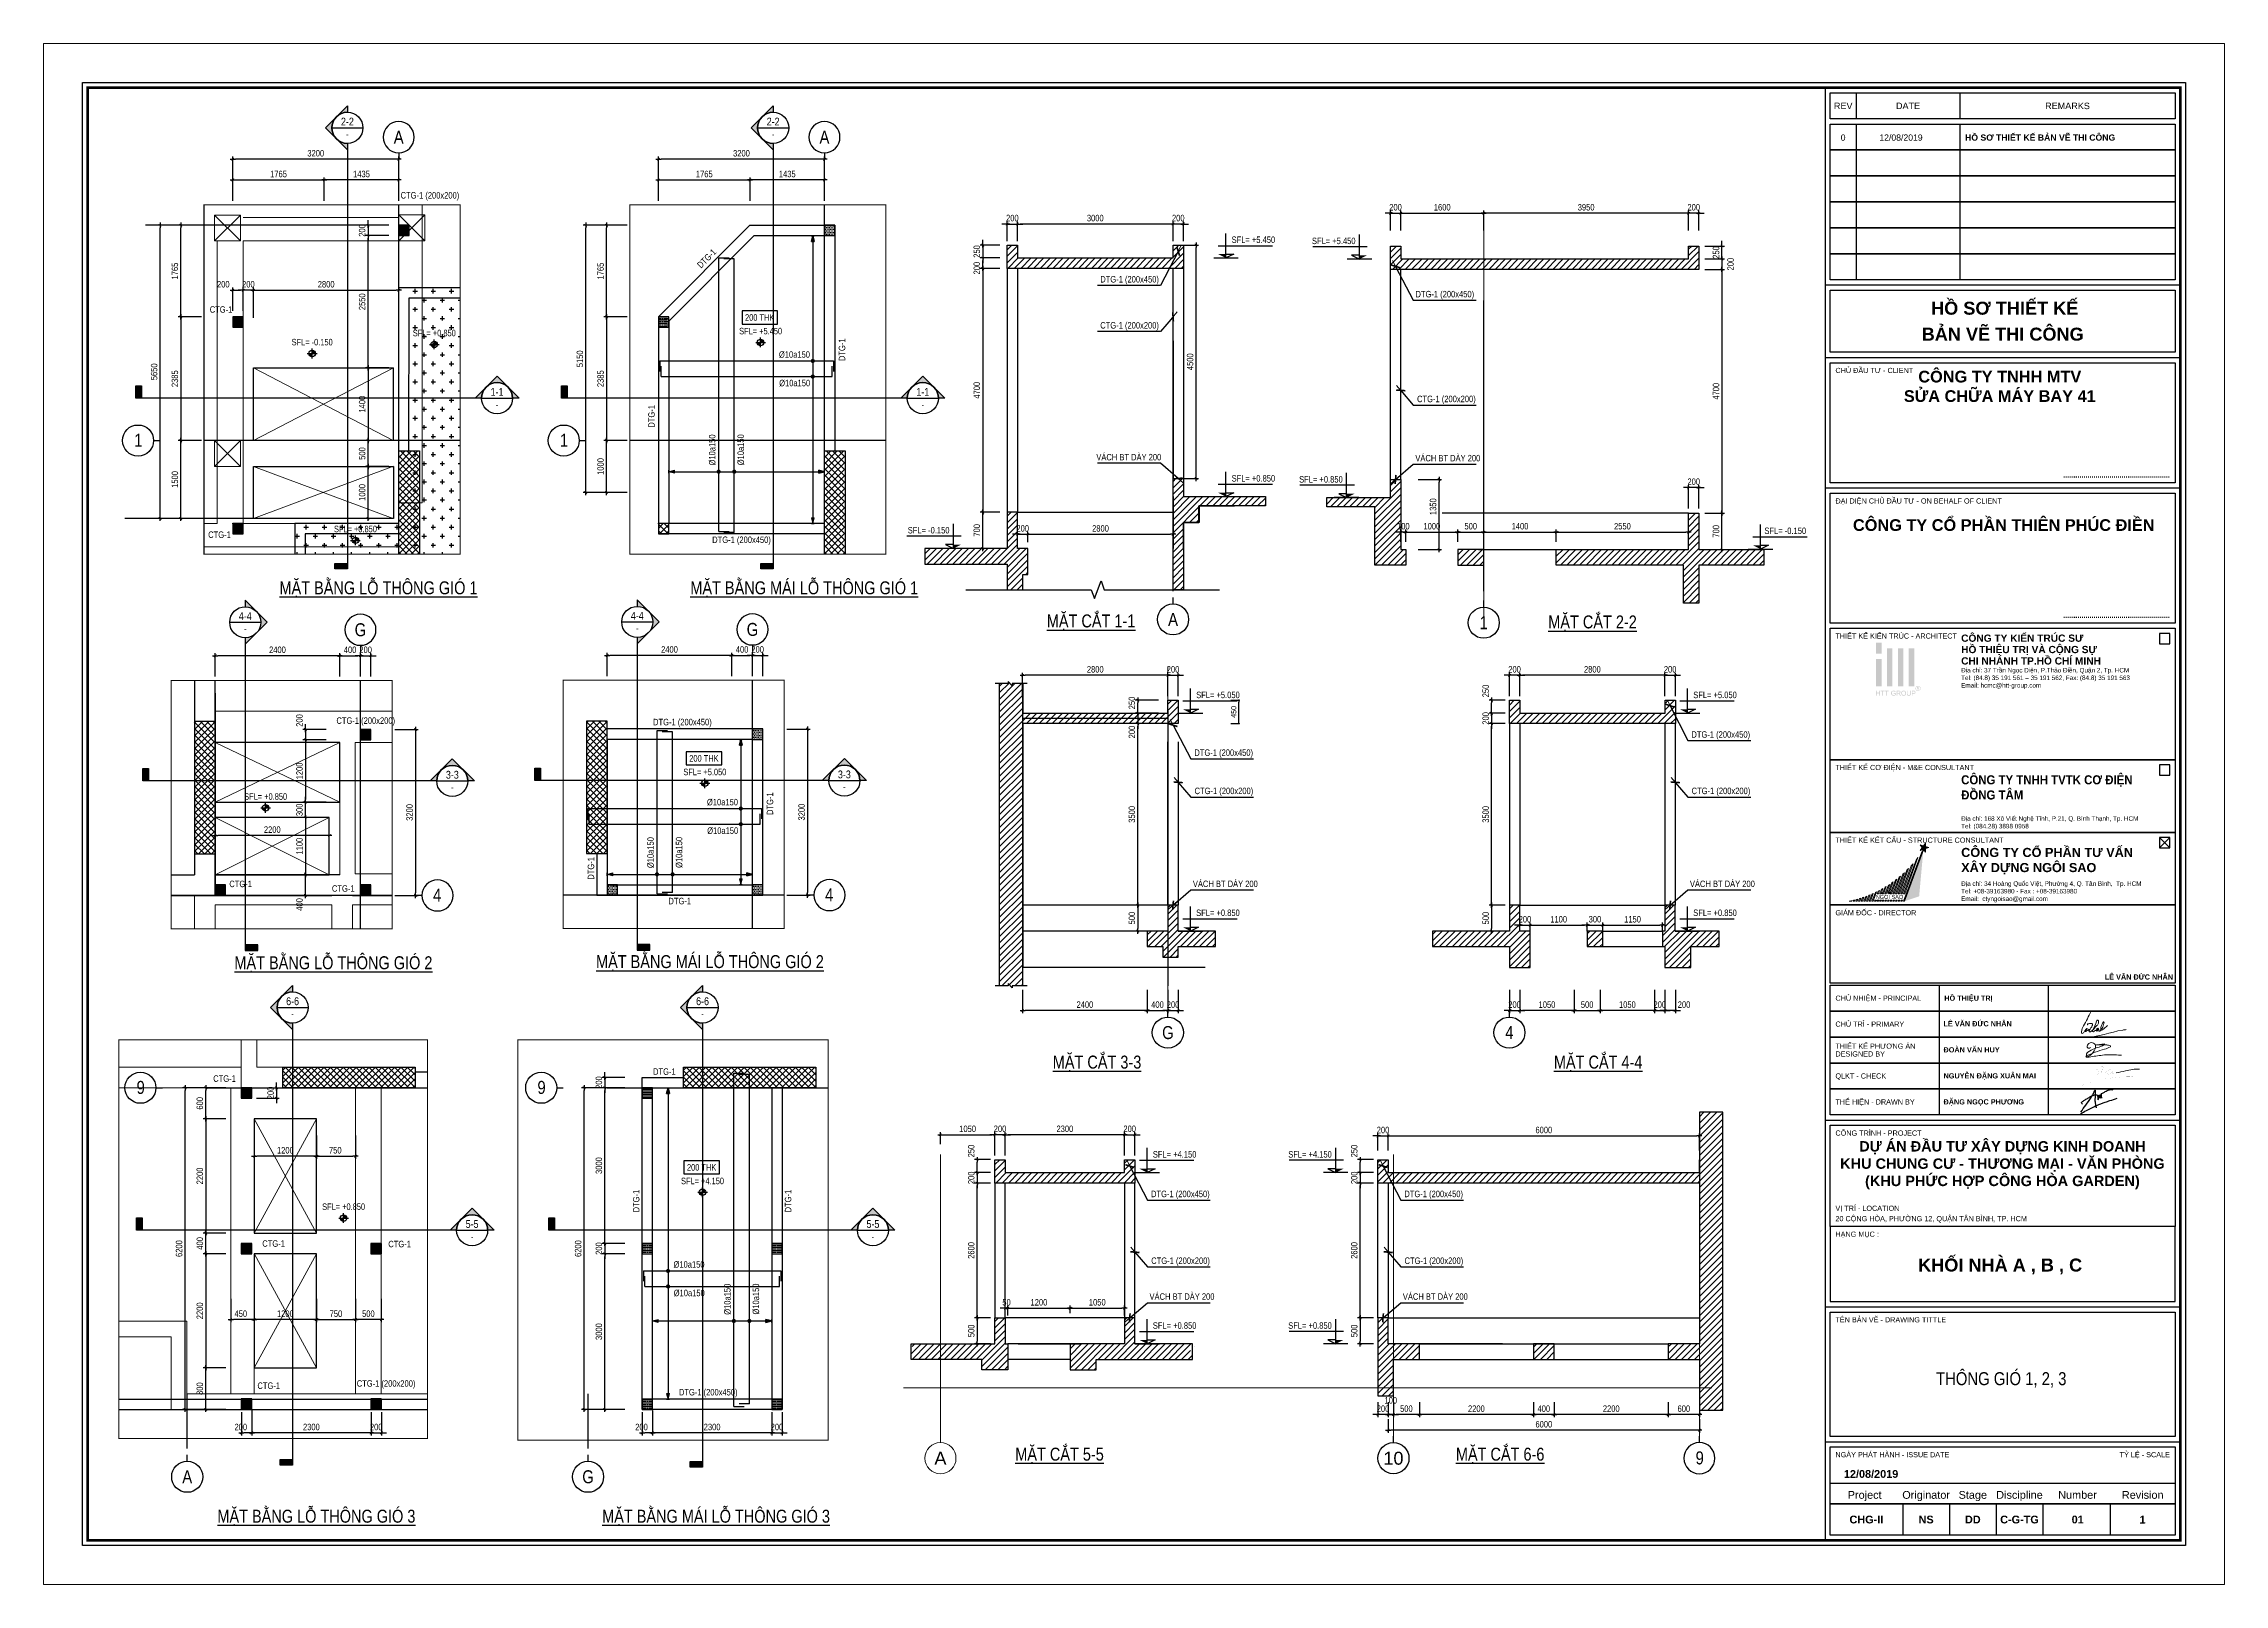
# Paper-space layout 'Layout1' of a CAD drawing. Header units: millimetres. Extents: x 0 to 841, y 0 to 594.
# The model-space entities are those that its viewports show. They can reach past a viewport. Long polylines and large blocks are cut down to what shows.
import ezdxf
from ezdxf.enums import TextEntityAlignment as Align

# ---------------------------------------------------------------- set-up
doc = ezdxf.new("R2010")
doc.units = ezdxf.units.MM
doc.header["$LTSCALE"] = 100
doc.header["$MEASUREMENT"] = 0
for name, pattern in [('A14-Chi tiet Thong gio ham$0$HTT Center', [13, 10, -1, 1, -1]), ('BLOCK A - CHI TIET THANG 4$0$HIDDEN', [0.375, 0.25, -0.125]), ('BLOCK B - CHI TIET THANG 5$0$$0$HIDDEN', [0.375, 0.25, -0.125]), ('CENTER', [2, 1.25, -0.25, 0.25, -0.25]), ('CHG_XX_Damsan_Tang 1_+1.150$0$HIDDEN', [0.375, 0.25, -0.125]), ('HIDDEN', [0.375, 0.25, -0.125]), ('MB_Luoi truc$0$HTT Hidden 21', [3, 2, -1])]:
    doc.linetypes.add(name, pattern=pattern)
doc.layers.get('0').update_dxf_attribs({"lineweight": 9})
for name, color, linetype, lineweight in [("'S_Concrete_Cont_2 Normal", 2, 'Continuous', 13), ("'S_General_Hidden_1 Thin", 1, 'HIDDEN', 18), ('A14-Chi tiet Thong gio ham$0$Dim 50', 1, 'Continuous', 5), ('A14-Chi tiet Thong gio ham$0$Ky hieu Truc', 1, 'Continuous', 5), ('A14-Chi tiet Thong gio ham$0$Luoi Truc', 251, 'A14-Chi tiet Thong gio ham$0$HTT Center', 9), ('CHG_XX_Damsan_Tang 1_+1.150$0$DMo', 8, 'CHG_XX_Damsan_Tang 1_+1.150$0$HIDDEN', 9), ('CHG_XX_Damsan_Tang 1_+1.150$0$S_Concrete_Cont_1 Opening', 8, 'CHG_XX_Damsan_Tang 1_+1.150$0$HIDDEN', 5), ('CHG_XX_Khung ten$0$TEXT', 7, 'Continuous', 15), ('NS-Pier', 150, 'Continuous', 9), ('S_Concrete_Cont_1 Opening', 8, 'HIDDEN', 5), ('S_Concrete_Cont_2 Normal', 2, 'Continuous', 13), ('TEXT', 7, 'Continuous', 15)]:
    doc.layers.add(name, color=color, linetype=linetype, lineweight=lineweight)
for name, color, linetype in [("'S_Concrete_Cont_2 Normal_Thông gió", 2, 'Continuous'), ('01PM. TEXT A', 3, 'Continuous'), ('02PM. TEXT B', 4, 'Continuous'), ('03PM. TEXT C', 1, 'Continuous'), ('04PM. THIN', 7, 'Continuous'), ('05PM. FRAME', 4, 'Continuous'), ('06PM. HIDDEN', 4, 'HIDDEN'), ('07PM. WACO', 6, 'Continuous'), ('11PM. DIM', 2, 'Continuous'), ('12PM. GRID', 8, 'CENTER'), ('13PM. HATCH', 8, 'Continuous'), ('BLOCK A - CHI TIET THANG 4$0$Ky hieu Truc', 1, 'Continuous'), ('CHG_XX_Khung ten$0$TKTC', 1, 'Continuous'), ('cot 500 dung +850', 1, 'Continuous'), ('S-Hatch', 8, 'Continuous'), ('Vach VH3', 3, 'Continuous')]:
    doc.layers.add(name, color=color, linetype=linetype)
doc.layers.add('CHG_XX_Khung ten$0$A1 BORDER$0$DGIONG', color=7, linetype='Continuous', lineweight=13, true_color=0x29ffff)
doc.layers.add('CHG_XX_Khung ten$0$A1 BORDER$0$STICK', color=7, linetype='Continuous', lineweight=9, true_color=0xe60000)
doc.styles.add('$0$title block pccc$0$Arial - Bold', font='arialbd.ttf', dxfattribs={"height": 2.5})
doc.styles.add('[PMDC2013]STYLE', font='arial.ttf', dxfattribs={"width": 0.8})
doc.styles.add('A14-Chi tiet Thong gio ham$0$Arial_C', font='arial.ttf')
doc.styles.add('A14-Chi tiet Thong gio ham$0$VNI-HelveC', font='VHELVCN_0.TTF')
doc.styles.add('BLOCK A - CHI TIET THANG 1$0$VNI-HelveC', font='VHELVCN_0.TTF')
doc.styles.add('BLOCK A - CHI TIET THANG 4$0$VNI-HelveC', font='VHELVCN_0.TTF')
doc.styles.add('BLOCK B - CHI TIET THANG 5$0$$0$Title Block Bold', font='VHELVEB_0.TTF')
doc.styles.add('BLOCK B - CHI TIET THANG 5$0$VNI-HelveCB', font='VHELVCB_0.TTF')
doc.styles.add('CHG_XX_Khung ten$0$A1 BORDER$0$ARIAL', font='arial.ttf')
doc.styles.add('CHG_XX_Khung ten$0$A1 BORDER$0$Arial - Bold', font='arialbd.ttf', dxfattribs={"height": 2.5})
doc.styles.add('CHG_XX_Khung ten$0$A1 BORDER$0$Star-AvoBold', font='VAVOB_0.TTF')
doc.styles.add('CHG_XX_Khung ten$0$A1 BORDER$0$Title Block DD$0$ARIAL', font='arial.ttf')
doc.styles.add('CHG_XX_Khung ten$0$A1 BORDER$0$Title Block DD$0$Arial - Bold', font='arialbd.ttf', dxfattribs={"height": 2.5})
doc.styles.add('CHG_XX_Khung ten$0$arial', font='arial.ttf')
doc.styles.add('CHG_XX_Khung ten$0$Arial - Bold', font='arialbd.ttf')
doc.styles.add('CHG_XX_Khung ten$0$ArialB', font='arialbd.ttf')
doc.styles.add('CHG_XX_Khung ten$0$title block pccc$0$ARIAL', font='arial.ttf')
doc.styles.add('CHG_XX_Khung ten$0$title block pccc$0$Arial - Bold', font='arialbd.ttf', dxfattribs={"height": 2.5})
doc.styles.add('ISOCP', font='Isocp.shx', dxfattribs={"bigfont": 'as_sym.shx'})
doc.styles.add('TB', font='arial.ttf', dxfattribs={"width": 0.8})
doc.styles.add('TTP-HelCon', font='VHELVCN_0.TTF')
doc.styles.add('VN', font='VHELVCB_0.TTF')
doc.dimstyles.new('20', dxfattribs={"dimtxt": 250, "dimasz": 200, "dimexe": 250, "dimexo": 0, "dimgap": 100, "dimtad": 1, "dimdec": 0, "dimlfac": 0.2, "dimzin": 0, "dimdsep": 46, "dimtxsty": '[PMDC2013]STYLE', "dimblk": 'TICK', "dimcen": 0, "dimdle": 300, "dimclrd": 2, "dimclre": 2, "dimclrt": 4, "dimadec": 0, "dimazin": 0, "dimtfac": 0.004, "dimtdec": 0, "dimtix": 1, "dimtmove": 2, "dimatfit": 3, "dimldrblk": 'TICK', "dimfxl": 1, "dimtvp": 0.8, "dimtolj": 1, "dimtzin": 0, "dimarcsym": 0})
doc.dimstyles.new('A14-Chi tiet Thong gio ham$0$Dim 50 (A1-A2)', dxfattribs={"dimscale": 50, "dimtxt": 2, "dimasz": 0.7, "dimexe": 0, "dimexo": 1, "dimgap": 1, "dimtad": 1, "dimdec": 0, "dimzin": 12, "dimdsep": 46, "dimtxsty": 'A14-Chi tiet Thong gio ham$0$VNI-HelveC', "dimblk": 'A14-Chi tiet Thong gio ham$0$_Dot', "dimcen": 1, "dimclrd": 256, "dimclre": 256, "dimclrt": 3, "dimadec": 0, "dimazin": 0, "dimtfac": 1, "dimtdec": 0, "dimtix": 1, "dimtmove": 2, "dimatfit": 3, "dimldrblk": 'A14-Chi tiet Thong gio ham$0$HTT Arrow 30', "dimfxl": 1, "dimtolj": 1, "dimtzin": 0, "dimarcsym": 0})
pattern_1 = [(0, (-20680.243, -13687), (15.625, 31.25), [0, -31.25])]
pattern_2 = [(0, (-27689.86, -20851.373), (15.625, 31.25), [0, -31.25])]
pattern_3 = [(45, (-28090.48, -21902), (-61.8718434, 61.8718434), [])]
pattern_4 = [(0, (-47328.652, -16278.917), (15.625, 31.25), [0, -31.25])]
pattern_5 = [(45, (-30848.37, -8214.93), (-61.8718434, 61.8718434), [])]
pattern_6 = [(0, (-21533.79, -13687), (175, 175), [87.5, -262.5]), (90, (-21490.04, -13730.75), (-175, 175), [87.5, -262.5])]
pattern_7 = [(0, (-47328.652, -13279.33), (15.625, 31.25), [0, -31.25])]

# ---------------------------------------------------------------- blocks, each defined once
blk = doc.blocks.new('CHG_XX_Khung ten$0$A1 BORDER$0$HTT-Logo')
at = {"true_color": 0x134fb3}
h = blk.add_hatch(color=154, dxfattribs=at)
h.paths.add_polyline_path([(3, 29.1), (0, 29.1), (0, 23.1), (3, 23.1)])
h.paths.add_polyline_path([(3, 20.1), (0, 20.1), (0, 5.1), (3, 5.1)])
h.paths.add_polyline_path([(9, 26.1), (6, 26.1), (6, 5.1), (9, 5.1)])
h.paths.add_polyline_path([(15, 26.1), (12, 26.1), (12, 5.1), (15, 5.1)])
h.paths.add_polyline_path([(21, 26.1), (18, 26.1), (18, 5.1), (21, 5.1)])
h.paths.add_polyline_path([(2.1, 2.7), (1.8, 2.7), (1.8, 1.6), (0.4, 1.6), (0.4, 2.7), (0, 2.7), (0, 0), (0.4, 0), (0.4, 1.3), (1.8, 1.3), (1.8, 0), (2.1, 0)])
h.paths.add_polyline_path([(4.6, 2.7), (2.5, 2.7), (2.5, 2.4), (3.4, 2.4), (3.4, 0), (3.8, 0), (3.8, 2.4), (4.6, 2.4)])
h.paths.add_polyline_path([(7, 2.7), (4.8, 2.7), (4.8, 2.4), (5.7, 2.4), (5.7, 0), (6.1, 0), (6.1, 2.4), (7, 2.4)])
h.paths.add_polyline_path([(8.6, 1.4), (8.6, 1.4), (8.7, 1.6), (8.7, 1.7), (8.7, 1.9), (8.8, 2), (8.9, 2.2), (9, 2.3), (9.2, 2.4), (9.3, 2.4), (9.4, 2.4), (9.6, 2.4), (9.8, 2.4), (10, 2.4), (10.1, 2.3), (10.3, 2.2), (10.3, 2), (10.4, 1.9), (10.7, 1.9), (10.7, 2.1), (10.6, 2.3), (10.5, 2.4), (10.4, 2.5), (10.3, 2.6), (10.2, 2.7), (10.1, 2.7), (10, 2.7), (9.8, 2.7), (9.6, 2.7), (9.6, 2.7), (9.4, 2.7), (9.2, 2.7), (9.1, 2.6), (8.9, 2.6), (8.9, 2.6), (8.7, 2.5), (8.6, 2.4), (8.5, 2.2), (8.4, 2.1), (8.4, 2), (8.3, 1.8), (8.3, 1.7), (8.3, 1.5), (8.3, 1.3), (8.3, 1.3), (8.3, 1.1), (8.3, 0.9), (8.4, 0.8), (8.4, 0.6), (8.5, 0.6), (8.6, 0.4), (8.7, 0.3), (8.8, 0.2), (8.9, 0.1), (9, 0.1), (9.2, 0), (9.3, 0), (9.5, 0), (9.7, 0), (9.7, 0), (9.9, 0), (10.1, 0), (10.2, 0.1), (10.3, 0.1), (10.5, 0.2), (10.6, 0.3), (10.8, 0.4), (10.8, 1.4), (9.6, 1.4), (9.6, 1.1), (10.4, 1.1), (10.4, 0.6), (10.4, 0.5), (10.3, 0.4), (10.1, 0.4), (10, 0.3), (9.8, 0.3), (9.6, 0.3), (9.6, 0.3), (9.4, 0.3), (9.3, 0.3), (9.1, 0.4), (9, 0.5), (8.9, 0.6), (8.8, 0.8), (8.7, 0.9), (8.7, 1), (8.7, 1.2)])
h.paths.add_polyline_path([(13.2, 1.4), (13.3, 1.5), (13.3, 1.5), (13.4, 1.6), (13.4, 1.8), (13.5, 2), (13.5, 2.1), (13.4, 2.2), (13.3, 2.4), (13.3, 2.4), (13.2, 2.5), (13, 2.6), (13, 2.6), (12.9, 2.7), (12.7, 2.7), (12.5, 2.7), (11.3, 2.7), (11.3, 0), (11.7, 0), (11.7, 1.2), (12.1, 1.2), (12.1, 1.2), (12.3, 1.2), (12.4, 1.1), (12.5, 1.1), (12.6, 0.9), (12.7, 0.9), (12.8, 0.7), (12.9, 0.6), (13.2, 0), (13.7, 0), (13.2, 0.7), (13.1, 0.8), (13, 1), (12.9, 1.1), (12.9, 1.1), (12.7, 1.2), (12.9, 1.3), (13, 1.3)])
h.paths.add_polyline_path([(11.7, 1.5), (11.7, 2.4), (12.5, 2.4), (12.7, 2.4), (12.8, 2.4), (13, 2.3), (13.1, 2.1), (13.1, 2), (13.1, 1.9), (13, 1.7), (13, 1.6), (12.8, 1.6), (12.6, 1.5), (12.4, 1.5)], flags=16)
h.paths.add_polyline_path([(16.5, 1.4), (16.5, 1.6), (16.4, 1.8), (16.4, 1.9), (16.3, 2.1), (16.3, 2.1), (16.2, 2.2), (16.1, 2.4), (16, 2.5), (15.9, 2.6), (15.8, 2.6), (15.7, 2.7), (15.5, 2.7), (15.4, 2.7), (15.2, 2.7), (15.2, 2.7), (15, 2.7), (14.8, 2.7), (14.7, 2.6), (14.5, 2.6), (14.4, 2.5), (14.3, 2.4), (14.2, 2.3), (14.1, 2.1), (14, 2), (14, 1.8), (13.9, 1.7), (13.9, 1.5), (13.9, 1.3), (13.9, 1.3), (13.9, 1.1), (14, 1), (14, 0.8), (14.1, 0.6), (14.1, 0.6), (14.2, 0.5), (14.3, 0.3), (14.4, 0.2), (14.5, 0.1), (14.6, 0.1), (14.7, 0), (14.9, 0), (15, 0), (15.2, 0), (15.2, 0), (15.4, 0), (15.5, 0), (15.7, 0), (15.9, 0.1), (15.9, 0.1), (16, 0.2), (16.1, 0.3), (16.2, 0.5), (16.3, 0.6), (16.4, 0.7), (16.4, 0.8), (16.5, 1), (16.5, 1.2), (16.5, 1.3)])
h.paths.add_polyline_path([(14.3, 1.4), (14.3, 1.6), (14.3, 1.8), (14.4, 2), (14.5, 2.1), (14.6, 2.2), (14.7, 2.3), (14.9, 2.4), (15, 2.4), (15.2, 2.4), (15.4, 2.4), (15.5, 2.4), (15.7, 2.3), (15.8, 2.2), (15.9, 2.1), (16, 1.9), (16, 1.9), (16.1, 1.7), (16.1, 1.5), (16.1, 1.3), (16.1, 1.1), (16.1, 0.9), (16, 0.8), (16, 0.7), (15.9, 0.5), (15.8, 0.5), (15.7, 0.4), (15.5, 0.3), (15.4, 0.3), (15.2, 0.3), (15.1, 0.3), (15, 0.3), (14.8, 0.3), (14.7, 0.4), (14.5, 0.5), (14.4, 0.7), (14.4, 0.8), (14.3, 1), (14.3, 1.1), (14.3, 1.3)], flags=16)
h.paths.add_polyline_path([(17.3, 2.7), (17, 2.7), (17, 1.1), (17, 0.9), (17, 0.7), (17, 0.6), (17.1, 0.5), (17.1, 0.4), (17.2, 0.3), (17.3, 0.2), (17.4, 0.1), (17.5, 0), (17.7, 0), (17.8, 0), (18, 0), (18.2, 0), (18.4, 0), (18.5, 0), (18.7, 0.1), (18.7, 0.1), (18.8, 0.2), (18.9, 0.3), (19, 0.5), (19, 0.6), (19.1, 0.8), (19.1, 0.9), (19.1, 1.1), (19.1, 2.7), (18.7, 2.7), (18.7, 1.1), (18.7, 1.1), (18.7, 0.9), (18.7, 0.7), (18.6, 0.6), (18.6, 0.5), (18.5, 0.4), (18.4, 0.3), (18.2, 0.3), (18, 0.3), (17.9, 0.3), (17.7, 0.3), (17.6, 0.4), (17.5, 0.5), (17.4, 0.6), (17.3, 0.8), (17.3, 0.9), (17.3, 1.1)])
h.paths.add_polyline_path([(21.4, 1.3), (21.5, 1.3), (21.6, 1.4), (21.7, 1.6), (21.7, 1.7), (21.7, 1.9), (21.7, 2), (21.7, 2.1), (21.7, 2.3), (21.6, 2.4), (21.4, 2.5), (21.4, 2.6), (21.3, 2.6), (21.1, 2.7), (21, 2.7), (20.9, 2.7), (20.7, 2.7), (19.7, 2.7), (19.7, 0), (20, 0), (20, 1.1), (20.7, 1.1), (20.8, 1.1), (21, 1.1), (21.1, 1.1), (21.3, 1.2)])
h.paths.add_polyline_path([(20, 1.4), (20, 2.4), (20.7, 2.4), (20.9, 2.4), (21.1, 2.4), (21.2, 2.3), (21.3, 2.2), (21.3, 2.1), (21.4, 1.9), (21.4, 1.8), (21.3, 1.7), (21.2, 1.5), (21.1, 1.5), (20.9, 1.4), (20.7, 1.4)], flags=16)
h.paths.add_polyline_path([(23.9, 2.8), (24, 2.9), (24.1, 3), (24.2, 3.1), (24.3, 3.2), (24.4, 3.3), (24.4, 3.4), (24.5, 3.6), (24.5, 3.8), (24.5, 3.9), (24.5, 4), (24.5, 4.1), (24.5, 4.3), (24.4, 4.5), (24.3, 4.6), (24.3, 4.7), (24.2, 4.8), (24.1, 4.9), (24, 5), (23.8, 5.1), (23.8, 5.2), (23.6, 5.2), (23.4, 5.3), (23.3, 5.3), (23.1, 5.3), (23.1, 5.3), (22.9, 5.3), (22.8, 5.3), (22.6, 5.2), (22.4, 5.1), (22.4, 5.1), (22.2, 5), (22.1, 4.9), (22, 4.8), (21.9, 4.6), (21.9, 4.6), (21.8, 4.4), (21.8, 4.3), (21.7, 4.1), (21.7, 3.9), (21.7, 3.9), (21.8, 3.7), (21.8, 3.5), (21.8, 3.4), (21.9, 3.2), (22, 3.2), (22, 3), (22.2, 2.9), (22.3, 2.8), (22.4, 2.7), (22.5, 2.7), (22.6, 2.6), (22.8, 2.6), (23, 2.5), (23.1, 2.5), (23.2, 2.5), (23.3, 2.6), (23.5, 2.6), (23.7, 2.6), (23.8, 2.7)])
h.paths.add_polyline_path([(22.5, 2.9), (22.5, 3), (22.3, 3.1), (22.2, 3.2), (22.1, 3.4), (22.1, 3.4), (22, 3.6), (22, 3.8), (22, 3.9), (22, 4), (22, 4.2), (22, 4.4), (22.1, 4.5), (22.2, 4.6), (22.3, 4.7), (22.4, 4.8), (22.6, 4.9), (22.6, 5), (22.8, 5), (23, 5.1), (23.1, 5.1), (23.2, 5.1), (23.4, 5.1), (23.5, 5), (23.7, 4.9), (23.8, 4.9), (23.9, 4.8), (24, 4.6), (24.1, 4.5), (24.2, 4.4), (24.2, 4.3), (24.3, 4.1), (24.3, 3.9), (24.3, 3.8), (24.3, 3.7), (24.2, 3.5), (24.1, 3.4), (24.1, 3.3), (24, 3.1), (23.8, 3), (23.7, 2.9), (23.6, 2.9), (23.5, 2.8), (23.3, 2.8), (23.1, 2.8), (23, 2.8), (22.9, 2.8), (22.7, 2.8)], flags=16)
h.paths.add_polyline_path([(22.5, 3.2), (22.5, 4.7), (23, 4.7), (23.2, 4.6), (23.4, 4.6), (23.5, 4.5), (23.6, 4.5), (23.7, 4.3), (23.7, 4.2), (23.6, 4.1), (23.6, 4), (23.4, 3.9), (23.2, 3.8), (23.4, 3.7), (23.5, 3.6), (23.6, 3.5), (23.8, 3.2), (23.5, 3.2), (23.3, 3.4), (23.2, 3.6), (23.1, 3.7), (23.1, 3.7), (22.9, 3.8), (22.9, 3.8), (22.8, 3.8), (22.8, 3.2)], flags=0)
h.paths.add_polyline_path([(22.8, 4), (22.8, 4.4), (23, 4.4), (23.1, 4.4), (23.3, 4.4), (23.4, 4.3), (23.4, 4.2), (23.3, 4.1), (23.2, 4), (23, 4)], flags=0)
blk = doc.blocks.new('CHG_XX_Khung ten')
at = {"layer": 'CHG_XX_Khung ten$0$A1 BORDER$0$DGIONG'}
h = blk.add_hatch(color=256, dxfattribs=at)
h.paths.add_polyline_path([(724.94, 283.19), (724.15, 281.97), (717.19, 263.38), (717.7, 263.38)])
h.paths.add_polyline_path([(722.81, 280.17), (722.1, 279.22), (717.21, 266.21), (717.72, 266.21)], flags=17)
h.paths.add_polyline_path([(720.93, 277.8), (720.27, 277.04), (716.19, 266.22), (716.7, 266.22)])
h.paths.add_polyline_path([(719.23, 275.93), (718.6, 275.29), (715.18, 266.22), (715.69, 266.22)])
h.paths.add_polyline_path([(717.65, 274.38), (717.03, 273.81), (714.16, 266.22), (714.67, 266.22)])
h.paths.add_polyline_path([(716.14, 273.03), (715.61, 272.59), (713.15, 266.22), (713.66, 266.22)])
h.paths.add_polyline_path([(714.69, 271.86), (714.17, 271.45), (712.13, 266.23), (712.64, 266.23)])
h.paths.add_polyline_path([(713.29, 270.81), (712.76, 270.43), (711.57, 267.46), (712.07, 267.47)])
h.paths.add_polyline_path([(710.1, 266.23), (710.61, 266.24), (711.93, 269.87), (711.48, 269.56)])
h.paths.add_polyline_path([(710.61, 269.02), (710.13, 268.73), (709.08, 266.24), (709.59, 266.24)])
h.paths.add_polyline_path([(709.31, 268.26), (708.82, 267.97), (708.07, 266.24), (708.58, 266.24)])
h.paths.add_polyline_path([(708.04, 267.56), (707.54, 267.3), (707.05, 266.25), (707.56, 266.25)])
h.paths.add_polyline_path([(716.84, 263.8), (716.33, 263.8), (716.18, 263.38), (716.69, 263.38)])
h.paths.add_polyline_path([(715.67, 263.39), (715.82, 263.8), (715.32, 263.8), (715.16, 263.39)])
h.paths.add_polyline_path([(714.15, 263.39), (714.65, 263.39), (714.8, 263.8), (714.3, 263.8)])
h.paths.add_polyline_path([(713.13, 263.39), (713.64, 263.4), (713.79, 263.81), (713.28, 263.81)])
h.paths.add_polyline_path([(712.77, 263.81), (712.27, 263.81), (712.11, 263.39), (712.62, 263.4)])
h.paths.add_polyline_path([(711.25, 263.81), (711.1, 263.4), (711.61, 263.4), (711.76, 263.81)])
h.paths.add_polyline_path([(710.59, 263.4), (710.74, 263.82), (710.24, 263.82), (710.08, 263.4)])
h.paths.add_polyline_path([(709.73, 263.82), (709.22, 263.82), (709.07, 263.41), (709.57, 263.41)])
h.paths.add_polyline_path([(708.71, 263.82), (708.21, 263.82), (708.05, 263.41), (708.56, 263.41)])
h.paths.add_polyline_path([(707.54, 263.41), (707.69, 263.83), (707.19, 263.83), (707.03, 263.41)])
h.paths.add_polyline_path([(706.68, 263.83), (706.17, 263.83), (706.02, 263.42), (706.53, 263.42)])
h.paths.add_polyline_path([(705, 263.42), (705.51, 263.42), (706.79, 266.93), (706.4, 266.74)])
h.paths.add_polyline_path([(703.97, 263.37), (704.48, 263.37), (705.57, 266.36), (705.14, 266.17)])
h.paths.add_polyline_path([(704.36, 265.84), (703.91, 265.65), (702.96, 263.38), (703.46, 263.38)])
h.paths.add_polyline_path([(703.17, 265.37), (702.69, 265.19), (701.94, 263.38), (702.45, 263.38)])
h.paths.add_polyline_path([(702, 264.94), (701.5, 264.77), (700.92, 263.38), (701.43, 263.38)])
h.paths.add_polyline_path([(700.84, 264.56), (700.33, 264.4), (699.91, 263.39), (700.42, 263.39)])
h.paths.add_polyline_path([(699.7, 264.21), (699.18, 264.06), (698.89, 263.39), (699.4, 263.39)])
h.paths.add_polyline_path([(698.57, 263.9), (698.04, 263.77), (697.87, 263.38), (698.38, 263.39)])
h.paths.add_polyline_path([(697.37, 263.39), (697.45, 263.63), (696.91, 263.51), (696.35, 263.38)])
blk.add_hatch(color=256, dxfattribs=at).paths.add_polyline_path([(724.92, 283.21), (717.68, 263.38), (723.28, 265.27)])
at = {"layer": 'CHG_XX_Khung ten$0$A1 BORDER$0$STICK'}
for points in [[(723.71, 282.88), (725.74, 285.75), (725.8, 282.26), (723.67, 285.06), (727.02, 284.03)], [(725.76, 284.41), (724.96, 284.66), (724.49, 283.98), (724.99, 283.32), (725.77, 283.6)], [(711.25, 266.22), (711.64, 267.39), (712.01, 266.22), (711.02, 266.95), (712.24, 266.93)], [(711.87, 266.67), (711.78, 266.94), (711.49, 266.94), (711.4, 266.67), (711.63, 266.5)]]:
    blk.add_hatch(color=256, dxfattribs=at).paths.add_polyline_path(points)
for p, q in [((687, 577), (687, 17)), ((687, 501), (824, 501)), ((687, 473), (824, 473)), ((687, 422.69), (824, 422.69)), ((816, 283.93), (820, 287.93)), ((820, 283.93), (816, 287.93)), ((687, 179), (824, 179)), ((687, 107), (824, 107)), ((687, 55), (824, 55))]:
    blk.add_line(p, q)
at = {"linetype": 'Continuous'}
for p, q in [((699, 575), (699, 565)), ((739, 575), (739, 565)), ((699, 563), (699, 503)), ((739, 563), (739, 503)), ((689, 39), (822, 39)), ((716.98, 31), (716.98, 19)), ((734.98, 31), (734.98, 19)), ((752.98, 31), (752.98, 19)), ((770.98, 31), (770.98, 19)), ((797, 31), (797, 19))]:
    blk.add_line(p, q, dxfattribs=at)
at = {"color": 9, "linetype": 'Continuous'}
for p, q in [((731, 231), (731, 181)), ((773, 231), (773, 181))]:
    blk.add_line(p, q, dxfattribs=at)
for points in [[(15, 579), (826, 579), (826, 15), (15, 15)], [(816, 362.62), (820, 362.62), (820, 366.62), (816, 366.62)], [(816, 311.93), (820, 311.93), (820, 315.93), (816, 315.93)], [(816, 283.93), (820, 283.93), (820, 287.93), (816, 287.93)]]:
    blk.add_lwpolyline(points, close=True)
at = {"color": 4, "linetype": 'Continuous', "const_width": 1}
blk.add_lwpolyline([(17, 577), (824, 577), (824, 17), (17, 17)], close=True, dxfattribs=at)
at = {"linetype": 'Continuous'}
for points in [[(822, 565), (689, 565), (689, 575), (822, 575)], [(822, 553), (689, 553), (689, 563), (822, 563)], [(822, 543), (689, 543), (689, 553), (822, 553)], [(822, 533), (689, 533), (689, 543), (822, 543)], [(822, 523), (689, 523), (689, 533), (822, 533)], [(822, 513), (689, 513), (689, 523), (822, 523)], [(822, 503), (689, 503), (689, 513), (822, 513)], [(689, 499), (822, 499), (822, 475), (689, 475)], [(689, 368.62), (822, 368.62), (822, 317.93), (689, 317.93)], [(689, 317.93), (822, 317.93), (822, 289.93), (689, 289.93)], [(689, 289.93), (822, 289.93), (822, 261.93), (689, 261.93)], [(689, 177), (822, 177), (822, 138), (689, 138)], [(689, 109), (822, 109), (822, 138), (689, 138)], [(689, 105), (822, 105), (822, 57), (689, 57)], [(689, 53), (822, 53), (822, 31), (689, 31)], [(822, 19), (689, 19), (689, 31), (822, 31)]]:
    blk.add_lwpolyline(points, close=True, dxfattribs=at)
at = {"color": 9, "linetype": 'Continuous'}
for points in [[(689, 261.93), (822, 261.93), (822, 231.73), (689, 231.73)], [(822, 221), (689, 221), (689, 231), (822, 231)], [(822, 211), (689, 211), (689, 221), (822, 221)], [(822, 201), (689, 201), (689, 211), (822, 211)], [(822, 191), (689, 191), (689, 201), (822, 201)], [(822, 181), (689, 181), (689, 191), (822, 191)]]:
    blk.add_lwpolyline(points, close=True, dxfattribs=at)
blk.add_lwpolyline([(822, 211), (689, 211), (822, 211)], dxfattribs=at)
at = {"color": 1}
for points in [[(785.43, 181.21), (786.17, 181.73), (788.31, 183), (790.34, 184), (791.77, 184.64), (795.08, 185.91), (796.87, 186.5), (799.7, 187.42)], [(785.63, 182.08), (787.56, 184.76), (789.61, 187.7), (790.35, 188.98), (790.79, 189.92), (791.06, 190.59), (791.21, 189.09), (791.18, 188.31), (791.14, 187.75), (791.09, 186.47), (791.21, 185.58), (791.42, 184.31), (791.51, 183.99), (791.51, 183.74)], [(786.29, 185.19), (785.86, 185.61), (786.06, 185.86), (787.11, 186.7), (788.17, 187.35), (789.1, 187.9), (790.12, 188.41), (790.69, 188.61), (791.04, 188.74), (791.47, 188.79), (791.73, 188.72), (791.92, 188.61), (792.08, 188.33), (792.16, 188.06), (792.21, 187.84), (792.21, 187.27), (792.2, 187.05), (792.23, 186.85), (792.39, 187.1), (792.48, 187.84), (792.46, 188.12), (792.44, 188.61), (792.46, 188.03), (792.53, 187.67), (792.73, 187.74), (792.86, 187.87), (792.9, 188.09), (792.9, 188.28), (792.87, 188.7), (792.91, 188.19), (792.93, 187.79), (792.94, 187.69), (793.11, 187.61), (793.31, 187.73), (793.45, 187.93), (793.48, 188.22), (793.48, 188.64), (793.48, 189.05), (793.48, 188.49), (793.56, 187.84), (793.63, 187.45), (793.48, 188.6), (793.51, 188.92), (794.2, 189.45), (794.72, 189.76), (795.44, 190.17), (796.2, 190.5), (796.65, 190.69), (797.26, 190.79), (797.77, 190.74), (797.95, 190.55)]]:
    blk.add_spline(points, degree=3, dxfattribs=at)
at = {"layer": 'CHG_XX_Khung ten$0$A1 BORDER$0$DGIONG'}
for points in [[(720.93, 277.8), (716.7, 266.22), (716.19, 266.22), (720.27, 277.04), (720.93, 277.8)], [(724.94, 283.19), (717.7, 263.38), (717.19, 263.38), (724.15, 281.97), (724.94, 283.19)], [(722.81, 280.17), (717.72, 266.21), (717.21, 266.21), (722.1, 279.22), (722.81, 280.17)], [(711.93, 269.87), (710.61, 266.24), (710.1, 266.23), (711.48, 269.56), (711.93, 269.87)], [(713.29, 270.81), (712.07, 267.47), (711.57, 267.46), (712.76, 270.43), (713.29, 270.81)], [(714.69, 271.86), (712.64, 266.23), (712.13, 266.23), (714.17, 271.45), (714.69, 271.86)], [(716.14, 273.03), (713.66, 266.22), (713.15, 266.22), (715.61, 272.59), (716.14, 273.03)], [(717.65, 274.38), (714.67, 266.22), (714.16, 266.22), (717.03, 273.81), (717.65, 274.38)], [(719.23, 275.93), (715.69, 266.22), (715.18, 266.22), (718.6, 275.29), (719.23, 275.93)], [(697.45, 263.63), (697.37, 263.39), (696.35, 263.38), (696.91, 263.51), (697.45, 263.63)], [(698.57, 263.9), (698.38, 263.39), (697.87, 263.38), (698.04, 263.77), (698.57, 263.9)], [(699.7, 264.21), (699.4, 263.39), (698.89, 263.39), (699.18, 264.06), (699.7, 264.21)], [(700.84, 264.56), (700.42, 263.39), (699.91, 263.39), (700.33, 264.4), (700.84, 264.56)], [(702, 264.94), (701.43, 263.38), (700.92, 263.38), (701.5, 264.77), (702, 264.94)], [(703.17, 265.37), (702.45, 263.38), (701.94, 263.38), (702.69, 265.19), (703.17, 265.37)], [(704.36, 265.84), (703.46, 263.38), (702.96, 263.38), (703.91, 265.65), (704.36, 265.84)], [(705.57, 266.36), (704.48, 263.37), (703.97, 263.37), (705.14, 266.17), (705.57, 266.36)], [(706.79, 266.93), (705.51, 263.42), (705, 263.42), (706.4, 266.74), (706.79, 266.93)], [(708.04, 267.56), (707.56, 266.25), (707.05, 266.25), (707.54, 267.3), (708.04, 267.56)], [(709.31, 268.26), (708.58, 266.24), (708.07, 266.24), (708.82, 267.97), (709.31, 268.26)], [(710.61, 269.02), (709.59, 266.24), (709.08, 266.24), (710.13, 268.73), (710.61, 269.02)]]:
    blk.add_lwpolyline(points, dxfattribs=at)
for points in [[(706.53, 263.42), (706.68, 263.83), (706.17, 263.83), (706.02, 263.42)], [(707.54, 263.41), (707.69, 263.83), (707.19, 263.83), (707.03, 263.41)], [(708.56, 263.41), (708.71, 263.82), (708.21, 263.82), (708.05, 263.41)], [(709.57, 263.41), (709.73, 263.82), (709.22, 263.82), (709.07, 263.41)], [(710.59, 263.4), (710.74, 263.82), (710.24, 263.82), (710.08, 263.4)], [(711.61, 263.4), (711.76, 263.81), (711.25, 263.81), (711.1, 263.4)], [(712.62, 263.4), (712.77, 263.81), (712.27, 263.81), (712.11, 263.39)], [(713.64, 263.4), (713.79, 263.81), (713.28, 263.81), (713.13, 263.39)], [(714.65, 263.39), (714.8, 263.8), (714.3, 263.8), (714.15, 263.39)], [(715.67, 263.39), (715.82, 263.8), (715.32, 263.8), (715.16, 263.39)], [(716.69, 263.38), (716.84, 263.8), (716.33, 263.8), (716.18, 263.38)]]:
    blk.add_lwpolyline(points, close=True, dxfattribs=at)
at = {"layer": 'CHG_XX_Khung ten$0$A1 BORDER$0$STICK'}
for p, q in [((723.67, 285.06), (727.02, 284.03)), ((725.8, 282.26), (723.67, 285.06)), ((723.71, 282.88), (725.74, 285.75)), ((727.02, 284.03), (723.71, 282.88)), ((725.74, 285.75), (725.8, 282.26)), ((711.02, 266.95), (712.24, 266.93)), ((712.01, 266.22), (711.02, 266.95)), ((712.24, 266.93), (711.25, 266.22)), ((711.64, 267.39), (712.01, 266.22))]:
    blk.add_line(p, q, dxfattribs=at)
at = {"layer": 'CHG_XX_Khung ten$0$TEXT', "color": 1}
blk.add_lwpolyline([(801.29, 204.04, -0.124137), (800.16, 204.02, 0.028888), (797.25, 204.19, 0.026156), (793.98, 204.04, 0.007061), (788.86, 203.28, -0.091769), (787.85, 203.27, -0.25841), (787.51, 203.62, -0.039719), (788.28, 204, -0.004242), (791.23, 205.18, -0.019244), (794.8, 206.31, 0.094204), (797.02, 207.28, 0.504882), (796.98, 207.63, 0.07616), (796.3, 207.87, 0.041135), (794.97, 208.03, 0.034641), (791.34, 207.9, 0.01407), (792.8, 208.12, 0.003668), (794.71, 208.36, -0.800617), (794.79, 208.18, -0.093248), (793.21, 207.32, 0.020479), (791.05, 206.59, 0.096842), (788.38, 205.18, 0.259163), (787.77, 203.63, 0.564182), (788.17, 203.39, 0.087383), (789.69, 204.36, 0.156422), (791.35, 207.23, 0.228987), (790.91, 208.45, 0.272068), (789.19, 208.76, 0.293527), (788.08, 207.43, 0.171419), (788.25, 206.94, 0.281707), (788.69, 206.7, 0.217513), (789.34, 206.92)], format="xyb", dxfattribs=at)
at = {"layer": 'CHG_XX_Khung ten$0$TEXT', "color": 1, "const_width": 0.0121}
for points in [[(806.31, 195.73, -0.026807), (805.12, 195.66, 0.027369), (800.25, 195.52, 0.022423), (795.26, 194.89, 0.038275), (791.04, 194.04, 0.053272), (785.95, 192.37, 0.118692), (783.44, 190.96)], [(791.6, 198.34, 0.143835), (794.1, 199.89, -0.075685), (793.5, 197.02, -0.172299), (794.95, 199.92, -0.299798), (795.6, 198.96, -0.170508), (795.36, 197.75, 0.168316), (795.11, 197.03)], [(791.95, 196.04, -0.054469), (792.33, 197.1, 0.103257), (792.78, 199.38)], [(797.47, 197.92, 0.401177), (797.3, 198.32, 0.483935), (795.9, 197.43, 0.196997), (796.02, 196.61, 0.296639), (796.38, 196.53, 0.183057), (797.12, 197.39)], [(797.48, 198.09, 0.142769), (797.07, 197.1, 0.220826), (797.29, 196.56, 0.106687), (798.07, 198.16, 0.181562), (797.64, 197.4, -0.039872), (797.25, 196.09, -0.060225), (798.09, 197.69, 0.017174), (797.52, 196.45, -0.149286), (799.3, 197.16)]]:
    blk.add_lwpolyline(points, format="xyb", dxfattribs=at)
at = {"layer": 'CHG_XX_Khung ten$0$TEXT', "color": 1}
for centre, radius, start, end in [((793.37, 230.45), 33.81, 280.11848, 286.33729), ((808.51, 174.85), 23.83, 90.54478, 103.67882)]:
    blk.add_arc(centre, radius, start, end, dxfattribs=at)
for points in [[(789.62, 220.97), (786.72, 215.31), (785.87, 213.03), (785.94, 212.46), (786.42, 212.53), (787.18, 213.24), (787.77, 213.73), (788.12, 214.16), (788.07, 214.29), (787.94, 214.27), (787.28, 213.56), (787.2, 213.33), (787.26, 213.21), (787.44, 213.16), (787.7, 213.23), (788.87, 214.02)], [(786.22, 211.12), (786.28, 210.87), (786.71, 210.78), (801.78, 213.69), (803.18, 213.88)], [(788.4, 215.73), (788.18, 215.82), (788.21, 216), (788.32, 216.07), (788.7, 216.16), (789.23, 216.24), (789.76, 216.24), (790.01, 216.08), (790.1, 215.79), (790.05, 215.41), (788.96, 213.65), (788.88, 213.4), (788.88, 213.13), (789, 213.02), (789.17, 213.01), (789.51, 213.17), (790.77, 214.27), (791.67, 215.27), (792.3, 216.07), (792.5, 216.66), (792.49, 217.11), (792.33, 217.45), (792.13, 217.58), (791.94, 217.52), (791.73, 217.16), (790.12, 213.5), (790.04, 213.21), (790.14, 213.12), (791.53, 213.7), (792.32, 214.06), (792.42, 214.24), (792.36, 214.39), (792.17, 214.35), (791.86, 214.12), (791.68, 213.82), (791.57, 213.47), (791.67, 213.35), (791.96, 213.42), (792.51, 213.89), (792.61, 213.78), (792.55, 213.52), (792.61, 213.3), (792.77, 213.25), (793.05, 213.46), (794.1, 214.86), (794.42, 215.85), (794.57, 216.45), (794.53, 216.83), (794.42, 216.89), (794.27, 216.8), (794.14, 216.57), (793.62, 215.47), (793.41, 214.74), (793.36, 214.18), (793.41, 213.82), (793.56, 213.67), (793.77, 213.71), (794.19, 213.99), (795.35, 214.98), (795.89, 215.51)]]:
    blk.add_spline(points, degree=3, dxfattribs=at)
at = {"xscale": 0.7, "yscale": 0.7, "zscale": 0.7}
blk.add_blockref('CHG_XX_Khung ten$0$A1 BORDER$0$HTT-Logo', (706.68, 342.64), dxfattribs=at)
for s, height, style, p in [('REV', 2.5, 'CHG_XX_Khung ten$0$A1 BORDER$0$ARIAL', (694, 570)), ('DATE', 2.5, 'CHG_XX_Khung ten$0$A1 BORDER$0$ARIAL', (719, 570)), ('REMARKS', 2.5, 'CHG_XX_Khung ten$0$A1 BORDER$0$ARIAL', (780.5, 570)), ('0', 2.39, 'CHG_XX_Khung ten$0$arial', (693.97, 557.78)), ('12/08/2019', 2.389, 'CHG_XX_Khung ten$0$arial', (716.29, 557.78)), ('12/08/2019', 3, 'CHG_XX_Khung ten$0$A1 BORDER$0$Arial - Bold', (704.75, 42.57)), ('Project', 3, 'CHG_XX_Khung ten$0$A1 BORDER$0$ARIAL', (702.28, 34.5)), ('Originator', 3, 'CHG_XX_Khung ten$0$A1 BORDER$0$ARIAL', (725.98, 34.5)), ('Stage', 3, 'CHG_XX_Khung ten$0$A1 BORDER$0$ARIAL', (743.98, 34.5)), ('Discipline', 3, 'CHG_XX_Khung ten$0$A1 BORDER$0$ARIAL', (761.98, 34.5)), ('Number', 3, 'CHG_XX_Khung ten$0$A1 BORDER$0$ARIAL', (784.37, 34.5)), ('Revision', 3, 'CHG_XX_Khung ten$0$A1 BORDER$0$ARIAL', (809.5, 34.5)), ('CHG-II', 3, 'CHG_XX_Khung ten$0$A1 BORDER$0$Arial - Bold', (702.94, 25)), ('NS', 3, 'CHG_XX_Khung ten$0$A1 BORDER$0$Arial - Bold', (725.98, 25)), ('DD', 3, 'CHG_XX_Khung ten$0$A1 BORDER$0$Arial - Bold', (743.98, 25)), ('1', 3, 'CHG_XX_Khung ten$0$arial', (809.36, 24.93))]:
    blk.add_text(s, height=height, dxfattribs=dict(style=style)).set_placement(p, align=Align.MIDDLE_CENTER)
for s, height, style, p in [('HỒ SƠ THIẾT KẾ BẢN VẼ THI CÔNG', 2.3887, 'CHG_XX_Khung ten$0$ArialB', (741, 557.78)), ('CHỦ ĐẦU TƯ - CLIENT', 2, 'CHG_XX_Khung ten$0$A1 BORDER$0$Title Block DD$0$ARIAL', (691, 468)), ('ĐẠI DIỆN CHỦ ĐẦU TƯ - ON BEHALF OF CLIENT ', 2, 'CHG_XX_Khung ten$0$A1 BORDER$0$Title Block DD$0$ARIAL', (691, 417.69)), ('THIẾT KẾ KIẾN TRÚC - ARCHITECT', 2, 'CHG_XX_Khung ten$0$A1 BORDER$0$ARIAL', (691, 365.62)), ('THIẾT KẾ CƠ ĐIỆN - M&E CONSULTANT', 2, 'CHG_XX_Khung ten$0$A1 BORDER$0$ARIAL', (691, 314.93)), ('THIẾT KẾ KẾT CẤU - STRUCTURE CONSULTANT', 2, 'CHG_XX_Khung ten$0$A1 BORDER$0$ARIAL', (691, 286.93)), ('GIÁM ĐỐC - DIRECTOR', 2, 'CHG_XX_Khung ten$0$title block pccc$0$ARIAL', (691, 258.93)), ('CHỦ NHIỆM - PRINCIPAL', 2, 'CHG_XX_Khung ten$0$title block pccc$0$ARIAL', (691, 226)), ('HỒ THIỆU TRỊ', 2, 'CHG_XX_Khung ten$0$title block pccc$0$Arial - Bold', (733, 226)), ('CHỦ TRÌ - PRIMARY', 2, 'CHG_XX_Khung ten$0$title block pccc$0$ARIAL', (691, 216)), ('LÊ VĂN ĐỨC NHÂN', 2.0073, 'CHG_XX_Khung ten$0$Arial - Bold', (732.68, 216.13)), ('THIẾT KẾ PHƯƠNG ÁN', 2, 'CHG_XX_Khung ten$0$title block pccc$0$ARIAL', (691, 207.5)), ('DESIGNED BY', 2, 'CHG_XX_Khung ten$0$title block pccc$0$ARIAL', (691, 204.5)), ('ĐOÀN VĂN HUY', 2.0073, 'CHG_XX_Khung ten$0$Arial - Bold', (732.68, 206.09)), ('QLKT - CHECK', 2, 'CHG_XX_Khung ten$0$title block pccc$0$ARIAL', (691, 196)), ('NGUYỄN ĐẶNG XUÂN MAI', 2.0073, 'CHG_XX_Khung ten$0$Arial - Bold', (732.68, 196.05)), ('THỂ HIỆN - DRAWN BY', 2, 'CHG_XX_Khung ten$0$title block pccc$0$ARIAL', (691, 186)), ('ĐẶNG NGỌC PHƯƠNG', 2.0073, 'CHG_XX_Khung ten$0$Arial - Bold', (732.68, 186.02)), ('CÔNG TRÌNH - PROJECT', 2, 'CHG_XX_Khung ten$0$A1 BORDER$0$ARIAL', (691, 174)), ('VỊ TRÍ - LOCATION', 2, 'CHG_XX_Khung ten$0$A1 BORDER$0$ARIAL', (691, 145)), ('20 CỘNG HÒA, PHƯỜNG 12, QUẬN TÂN BÌNH, TP. HCM', 2, 'CHG_XX_Khung ten$0$A1 BORDER$0$ARIAL', (691, 141)), ('HẠNG MỤC :', 2, 'CHG_XX_Khung ten$0$A1 BORDER$0$ARIAL', (691, 135)), ('TÊN BẢN VẼ - DRAWING TITTLE', 2, 'CHG_XX_Khung ten$0$A1 BORDER$0$ARIAL', (691, 102)), ('NGÀY PHÁT HÀNH - ISSUE DATE', 2, 'CHG_XX_Khung ten$0$A1 BORDER$0$ARIAL', (691, 50))]:
    blk.add_text(s, height=height, dxfattribs=dict(style=style)).set_placement(p, align=Align.MIDDLE_LEFT)
for s, height, style, p in [('.....................................................', 2, 'CHG_XX_Khung ten$0$A1 BORDER$0$Title Block DD$0$Arial - Bold', (820, 427.69)), ('.....................................................', 2, 'CHG_XX_Khung ten$0$A1 BORDER$0$Title Block DD$0$Arial - Bold', (820, 373.62)), ('LÊ VĂN ĐỨC NHÂN', 2.0073, 'CHG_XX_Khung ten$0$Arial - Bold', (821.19, 234.17)), ('TỶ LỆ - SCALE', 2, 'CHG_XX_Khung ten$0$A1 BORDER$0$ARIAL', (820, 50))]:
    blk.add_text(s, height=height, dxfattribs=dict(style=style)).set_placement(p, align=Align.MIDDLE_RIGHT)
at = {"ltscale": 10, "insert": (739.49, 366.19), "char_height": 2.8, "width": 76.248, "attachment_point": 1, "line_spacing_factor": 0.938532, "style": 'CHG_XX_Khung ten$0$A1 BORDER$0$Arial - Bold'}
blk.add_mtext('CÔNG TY KIẾN TRÚC SƯ\\PHỒ THIỆU TRỊ VÀ CỘNG SỰ\\PCHI NHÁNH TP.HỒ CHÍ MINH', dxfattribs=at)
at = {"ltscale": 10}
for s, insert, char_height, width, attachment_point, style in [('Địa chỉ: 37 Trần Ngọc Diện, P.Thảo Điền, Quận 2, Tp. HCM\\PTel: (84.8) 35 191 561 – 35 191 562, Fax: (84.8) 35 191 563\\PEmail: hcmc@htt-group.com', (739.49, 345.2), 1.75, 83.001, 7, 'CHG_XX_Khung ten$0$A1 BORDER$0$ARIAL'), ('{\\W0.9;CÔNG TY TNHH TVTK CƠ ĐIỆN \\PĐỒNG TÂM}', (739.49, 311.93), 3.5, 76.248, 1, 'CHG_XX_Khung ten$0$A1 BORDER$0$Arial - Bold'), ('\\pt8.75;Địa chỉ: 168 Xô Viết Nghệ Tĩnh, P.21, Q. Bình Thạnh, Tp. HCM \\P\\ptz;Tel: (084.28) 3898 0958', (739.49, 290.93), 1.75, 83.001, 7, 'CHG_XX_Khung ten$0$A1 BORDER$0$ARIAL'), ('CÔNG TY CỔ PHẦN TƯ VẤN \\PXÂY DỰNG NGÔI SAO', (739.49, 283.93), 3.5, 76.248, 1, 'CHG_XX_Khung ten$0$A1 BORDER$0$Arial - Bold'), ('Địa chỉ: 34 Hoàng Quốc Việt, Phường 4, Q. Tân Bình,  Tp. HCM\\PTel: +08-39163980 - Fax : +08-39163980 \\PEmail:  ctyngoisao@gmail.com', (739.49, 262.93), 1.75, 83.001, 7, 'CHG_XX_Khung ten$0$A1 BORDER$0$ARIAL')]:
    blk.add_mtext(s, dxfattribs=dict(at, insert=insert, char_height=char_height, width=width, attachment_point=attachment_point, style=style))
at = {"attachment_point": 2, "style": 'CHG_XX_Khung ten$0$A1 BORDER$0$Arial - Bold'}
for s, insert, char_height, width in [('DỰ ÁN ĐẦU TƯ XÂY DỰNG KINH DOANH\\PKHU CHUNG CƯ - THƯƠNG MẠI - VĂN PHÒNG\\P(KHU PHỨC HỢP CÔNG HÒA GARDEN)', (755.4, 170.88), 4, 159.8745), ('KHỐI NHÀ A , B , C', (754.52, 125.61), 5, 104.1229)]:
    blk.add_mtext(s, dxfattribs=dict(at, insert=insert, char_height=char_height, width=width))
at = {"layer": 'CHG_XX_Khung ten$0$A1 BORDER$0$STICK', "style": 'CHG_XX_Khung ten$0$A1 BORDER$0$Star-AvoBold', "width": 1}
blk.add_text('NGOI SAO', height=1.547, dxfattribs=at).set_placement((706.57, 264.27))
at = {"layer": 'CHG_XX_Khung ten$0$TKTC', "style": 'CHG_XX_Khung ten$0$Arial - Bold'}
for s, p in [('HỒ SƠ THIẾT KẾ', (756.29, 492)), ('BẢN VẼ THI CÔNG', (755.5, 482))]:
    blk.add_text(s, height=5, dxfattribs=at).set_placement(p, align=Align.MIDDLE_CENTER)
at = {"ltscale": 10, "char_height": 4.5, "attachment_point": 2, "style": 'CHG_XX_Khung ten$0$A1 BORDER$0$Title Block DD$0$Arial - Bold', "bg_fill": 2}
for s, insert, width in [('CÔNG TY TNHH MTV\\PSỬA CHỮA MÁY BAY 41', (754.39, 467.87), 83.001), ('CÔNG TY CỔ PHẦN THIÊN PHÚC ĐIỀN', (755.91, 410.64), 121.2929)]:
    blk.add_mtext(s, dxfattribs=dict(at, insert=insert, width=width))
at = {"linetype": 'Continuous'}
for points in [[(689, 471), (822, 471), (822, 424.69), (689, 424.69)], [(689, 420.69), (822, 420.69), (822, 370.62), (689, 370.62)]]:
    blk.add_lwpolyline(points, close=True, dxfattribs=at)
blk = doc.blocks.new('BLOCK A - CHI TIET THANG 4$0$HTT-Grid')
at = {"layer": '05PM. FRAME', "linetype": 'ByBlock', "lineweight": -2}
blk.add_line((0, -2.5), (0, 0), dxfattribs=at)
blk.add_circle((0, -8.5), 6, dxfattribs=at)
at = {"layer": '03PM. TEXT C', "linetype": 'ByBlock', "lineweight": -2, "style": 'BLOCK A - CHI TIET THANG 4$0$VNI-HelveC'}
blk.add_attdef('GRID', text='', height=5, dxfattribs=at).set_placement((0, -8.5), align=Align.MIDDLE)
blk = doc.blocks.new('BLOCK A - CHI TIET THANG 1$0$13123123213')
at = {"linetype": 'ByBlock'}
h = blk.add_hatch(color=0, dxfattribs=at)
h.paths.add_polyline_path([(0, 1), (0, 0), (1, 0, 0.414214)])
h.paths.add_polyline_path([(0, 0), (-1, 0, 0.414214), (0, -1)])
at = {"color": 0, "linetype": 'ByBlock'}
for p, q in [((-1.5, 0), (1.5, 0)), ((0, -1.5), (0, 1.5))]:
    blk.add_line(p, q, dxfattribs=at)
blk.add_circle((0, 0), 1, dxfattribs=at)
at = {"color": 0, "linetype": 'ByBlock', "lineweight": -2, "style": 'BLOCK A - CHI TIET THANG 1$0$VNI-HelveC'}
for tag, p in [('TEXT1', (0, 10.5)), ('TEXT2', (0, 7)), ('TEXT3', (0, 3.5))]:
    blk.add_attdef(tag, text='', height=2, dxfattribs=at).set_placement(p, align=Align.MIDDLE_CENTER)
blk = doc.blocks.new('TICK')
at = {"color": 0, "linetype": 'ByBlock'}
blk.add_line((1, 0), (-1, 0), dxfattribs=at)
at = {"color": 7, "linetype": 'ByBlock', "const_width": 0.25}
blk.add_lwpolyline([(-0.5, -0.5), (0.5, 0.5)], dxfattribs=at)
blk = doc.blocks.new('*D7')
at = {"layer": '11PM. DIM', "color": 2, "lineweight": -2, "ltscale": 0.3, "transparency": 16777216}
for p, q in [((-3572175, 790708), (-3572625, 790708)), ((-3572575, 789758), (-3572575, 790658)), ((-3572175, 789708), (-3572625, 789708))]:
    blk.add_line(p, q, dxfattribs=at)
at = {"layer": '11PM. DIM', "color": 2, "lineweight": -2, "ltscale": 0.3, "transparency": 16777216, "xscale": 50, "yscale": 50, "zscale": 50}
for p, rotation in [((-3572575, 790708), 90), ((-3572575, 789708), 270)]:
    blk.add_blockref('TICK', p, dxfattribs=dict(at, rotation=rotation))
at = {"layer": '11PM. DIM', "color": 4, "ltscale": 0.3, "transparency": 16777216, "insert": (-3572689, 790208), "char_height": 125, "attachment_point": 5, "rotation": 90, "style": '[PMDC2013]STYLE'}
blk.add_mtext('\\A1;1000', dxfattribs=at)
blk = doc.blocks.new('*D9')
at = {"layer": '11PM. DIM', "color": 2, "lineweight": -2, "ltscale": 0.3, "transparency": 16777216}
for p, q in [((-3572175, 793092), (-3572625, 793092)), ((-3572575, 793042), (-3572575, 790758)), ((-3572175, 790708), (-3572625, 790708))]:
    blk.add_line(p, q, dxfattribs=at)
at = {"layer": '11PM. DIM', "color": 2, "lineweight": -2, "ltscale": 0.3, "transparency": 16777216, "xscale": 50, "yscale": 50, "zscale": 50}
for p, rotation in [((-3572575, 793092), 90), ((-3572575, 790708), 270)]:
    blk.add_blockref('TICK', p, dxfattribs=dict(at, rotation=rotation))
at = {"layer": '11PM. DIM', "color": 4, "ltscale": 0.3, "transparency": 16777216, "insert": (-3572689, 791900), "char_height": 125, "attachment_point": 5, "rotation": 90, "style": '[PMDC2013]STYLE'}
blk.add_mtext('\\A1;2385', dxfattribs=at)
blk = doc.blocks.new('*D6')
at = {"layer": '11PM. DIM', "color": 2, "lineweight": -2, "ltscale": 0.3, "transparency": 16777216}
for p, q in [((-3569808, 795331), (-3569808, 795781)), ((-3568423, 795731), (-3569758, 795731)), ((-3568373, 795331), (-3568373, 795781))]:
    blk.add_line(p, q, dxfattribs=at)
at = {"layer": '11PM. DIM', "color": 2, "lineweight": -2, "ltscale": 0.3, "transparency": 16777216, "xscale": 50, "yscale": 50, "zscale": 50, "rotation": 180}
blk.add_blockref('TICK', (-3569808, 795731), dxfattribs=at)
at = {"layer": '11PM. DIM', "color": 2, "lineweight": -2, "ltscale": 0.3, "transparency": 16777216, "xscale": 50, "yscale": 50, "zscale": 50}
blk.add_blockref('TICK', (-3568373, 795731), dxfattribs=at)
at = {"layer": '11PM. DIM', "color": 4, "ltscale": 0.3, "transparency": 16777216, "insert": (-3569091, 795845), "char_height": 125, "attachment_point": 5, "style": '[PMDC2013]STYLE'}
blk.add_mtext('\\A1;1435', dxfattribs=at)
blk = doc.blocks.new('*D8')
at = {"layer": '11PM. DIM', "color": 2, "lineweight": -2, "ltscale": 0.3, "transparency": 16777216}
for p, q in [((-3571573, 795331), (-3571573, 795781)), ((-3571523, 795731), (-3569858, 795731)), ((-3569808, 795331), (-3569808, 795781))]:
    blk.add_line(p, q, dxfattribs=at)
at = {"layer": '11PM. DIM', "color": 2, "lineweight": -2, "ltscale": 0.3, "transparency": 16777216, "xscale": 50, "yscale": 50, "zscale": 50, "rotation": 180}
blk.add_blockref('TICK', (-3571573, 795731), dxfattribs=at)
at = {"layer": '11PM. DIM', "color": 2, "lineweight": -2, "ltscale": 0.3, "transparency": 16777216, "xscale": 50, "yscale": 50, "zscale": 50}
blk.add_blockref('TICK', (-3569808, 795731), dxfattribs=at)
at = {"layer": '11PM. DIM', "color": 4, "ltscale": 0.3, "transparency": 16777216, "insert": (-3570690, 795845), "char_height": 125, "attachment_point": 5, "style": '[PMDC2013]STYLE'}
blk.add_mtext('\\A1;1765', dxfattribs=at)
blk = doc.blocks.new('*D10')
at = {"layer": '11PM. DIM', "color": 2, "lineweight": -2, "ltscale": 0.3, "transparency": 16777216}
for p, q in [((-3572175, 794858), (-3572625, 794858)), ((-3572575, 793142), (-3572575, 794808)), ((-3572175, 793092), (-3572625, 793092))]:
    blk.add_line(p, q, dxfattribs=at)
at = {"layer": '11PM. DIM', "color": 2, "lineweight": -2, "ltscale": 0.3, "transparency": 16777216, "xscale": 50, "yscale": 50, "zscale": 50}
for p, rotation in [((-3572575, 794858), 90), ((-3572575, 793092), 270)]:
    blk.add_blockref('TICK', p, dxfattribs=dict(at, rotation=rotation))
at = {"layer": '11PM. DIM', "color": 4, "ltscale": 0.3, "transparency": 16777216, "insert": (-3572689, 793975), "char_height": 125, "attachment_point": 5, "rotation": 90, "style": '[PMDC2013]STYLE'}
blk.add_mtext('\\A1;1765', dxfattribs=at)
blk = doc.blocks.new('*D11')
at = {"layer": '11PM. DIM', "color": 2, "lineweight": -2, "ltscale": 0.3, "transparency": 16777216}
for p, q in [((-3571573, 795731), (-3571573, 796181)), ((-3568423, 796131), (-3571523, 796131)), ((-3568373, 795731), (-3568373, 796181))]:
    blk.add_line(p, q, dxfattribs=at)
at = {"layer": '11PM. DIM', "color": 2, "lineweight": -2, "ltscale": 0.3, "transparency": 16777216, "xscale": 50, "yscale": 50, "zscale": 50, "rotation": 180}
blk.add_blockref('TICK', (-3571573, 796131), dxfattribs=at)
at = {"layer": '11PM. DIM', "color": 2, "lineweight": -2, "ltscale": 0.3, "transparency": 16777216, "xscale": 50, "yscale": 50, "zscale": 50}
blk.add_blockref('TICK', (-3568373, 796131), dxfattribs=at)
at = {"layer": '11PM. DIM', "color": 4, "ltscale": 0.3, "transparency": 16777216, "insert": (-3569973, 796245), "char_height": 125, "attachment_point": 5, "style": '[PMDC2013]STYLE'}
blk.add_mtext('\\A1;3200', dxfattribs=at)
blk = doc.blocks.new('*D12')
at = {"layer": '11PM. DIM', "color": 2, "lineweight": -2, "ltscale": 0.3, "transparency": 16777216}
for p, q in [((-3572575, 794858), (-3573025, 794858)), ((-3572975, 789758), (-3572975, 794808)), ((-3572575, 789708), (-3573025, 789708))]:
    blk.add_line(p, q, dxfattribs=at)
at = {"layer": '11PM. DIM', "color": 2, "lineweight": -2, "ltscale": 0.3, "transparency": 16777216, "xscale": 50, "yscale": 50, "zscale": 50}
for p, rotation in [((-3572975, 794858), 90), ((-3572975, 789708), 270)]:
    blk.add_blockref('TICK', p, dxfattribs=dict(at, rotation=rotation))
at = {"layer": '11PM. DIM', "color": 4, "ltscale": 0.3, "transparency": 16777216, "insert": (-3573089, 792283), "char_height": 125, "attachment_point": 5, "rotation": 90, "style": '[PMDC2013]STYLE'}
blk.add_mtext('\\A1;5150', dxfattribs=at)
blk = doc.blocks.new('*U16')
h = blk.add_hatch(color=256)
edge = h.paths.add_edge_path()
edge.add_line((0, -600), (0, -849))
edge.add_line((0, -849), (-849, 0))
edge.add_line((-849, 0), (0, 849))
edge.add_line((0, 849), (0, 600))
edge.add_arc((0, 0), 600, 90, 270)
blk.add_hatch(color=256).paths.add_polyline_path([(-480, -17007), (-480, -16792), (0, -16792), (0, -17007)])
blk.add_line((-600, 0), (600, 0))
at = {"linetype": 'BLOCK B - CHI TIET THANG 5$0$$0$HIDDEN', "ltscale": 10}
blk.add_line((0, -600), (0, -17007), dxfattribs=at)
blk.add_lwpolyline([(0, -600), (0, -849), (-849, 0), (0, 849), (0, 600, 1)], format="xyb", close=True)
blk.add_lwpolyline([(-480, -17007), (-480, -16792), (0, -16792), (0, -17007)], close=True)
blk.add_circle((0, 0), 600)
at = {"style": 'BLOCK B - CHI TIET THANG 5$0$$0$Title Block Bold', "flags": 8}
blk.add_attdef('VIEWNUMBER', text='', height=300, dxfattribs=at).set_placement((0, 0), align=Align.BOTTOM_CENTER)
blk.add_attdef('DRAWINGREFERENCE', text='', height=250, dxfattribs=at).set_placement((0, -120), align=Align.TOP_CENTER)
blk = doc.blocks.new('*U15')
h = blk.add_hatch(color=256)
edge = h.paths.add_edge_path()
edge.add_line((-600, 0), (-849, 0))
edge.add_line((-849, 0), (0, 849))
edge.add_line((0, 849), (849, 0))
edge.add_line((849, 0), (600, 0))
edge.add_arc((0, 0), 600, 360, 540)
blk.add_hatch(color=256).paths.add_polyline_path([(-13932, 480), (-13717, 480), (-13717, 0), (-13932, 0)])
at = {"linetype": 'BLOCK B - CHI TIET THANG 5$0$$0$HIDDEN', "ltscale": 10}
blk.add_line((-600, 0), (-13932, 0), dxfattribs=at)
blk.add_line((-600, 0), (600, 0))
blk.add_lwpolyline([(-600, 0), (-849, 0), (0, 849), (849, 0), (600, 0, 1)], format="xyb", close=True)
blk.add_lwpolyline([(-13932, 480), (-13717, 480), (-13717, 0), (-13932, 0)], close=True)
blk.add_circle((0, 0), 600)
at = {"style": 'BLOCK B - CHI TIET THANG 5$0$$0$Title Block Bold', "flags": 8}
blk.add_attdef('VIEWNUMBER', text='', height=300, dxfattribs=at).set_placement((0, 0), align=Align.BOTTOM_CENTER)
blk.add_attdef('DRAWINGREFERENCE', text='', height=250, dxfattribs=at).set_placement((0, -120), align=Align.TOP_CENTER)
blk = doc.blocks.new('*U14')
h = blk.add_hatch(color=256)
edge = h.paths.add_edge_path()
edge.add_line((0, -600), (0, -849))
edge.add_line((0, -849), (-849, 0))
edge.add_line((-849, 0), (0, 849))
edge.add_line((0, 849), (0, 600))
edge.add_arc((0, 0), 600, 90, 270)
blk.add_hatch(color=256).paths.add_polyline_path([(-480, -17007), (-480, -16792), (0, -16792), (0, -17007)])
blk.add_line((-600, 0), (600, 0))
at = {"linetype": 'BLOCK B - CHI TIET THANG 5$0$$0$HIDDEN', "ltscale": 10}
blk.add_line((0, -600), (0, -17007), dxfattribs=at)
blk.add_lwpolyline([(0, -600), (0, -849), (-849, 0), (0, 849), (0, 600, 1)], format="xyb", close=True)
blk.add_lwpolyline([(-480, -17007), (-480, -16792), (0, -16792), (0, -17007)], close=True)
blk.add_circle((0, 0), 600)
at = {"style": 'BLOCK B - CHI TIET THANG 5$0$$0$Title Block Bold', "flags": 8}
blk.add_attdef('VIEWNUMBER', text='', height=300, dxfattribs=at).set_placement((0, 0), align=Align.BOTTOM_CENTER)
blk.add_attdef('DRAWINGREFERENCE', text='', height=250, dxfattribs=at).set_placement((0, -120), align=Align.TOP_CENTER)
blk = doc.blocks.new('*U18')
at = {"layer": 'S-Hatch'}
h = blk.add_hatch(color=256, dxfattribs=at)
h.dxf.hatch_style = 1
h.paths.add_polyline_path([(-55, 5210), (55, 5210), (0, 5430)])
h = blk.add_hatch(color=256, dxfattribs=at)
h.dxf.hatch_style = 1
h.paths.add_polyline_path([(0, -5670), (55, -5450), (-55, -5450)])
at = {"linetype": 'ByBlock'}
for p, q in [((-5850, 0), (-5850, 400)), ((750, 0), (750, 400)), ((-5850, 0), (750, 0))]:
    blk.add_line(p, q, dxfattribs=at)
at = {"layer": 'S-Hatch'}
for p, q in [((-55, 5430), (55, 5430)), ((-55, 5210), (0, 5430)), ((-55, 5210), (55, 5210)), ((0, 5430), (55, 5210)), ((0, 5210), (0, -5450)), ((-55, -5450), (55, -5450)), ((-55, -5450), (0, -5670)), ((-55, -5670), (55, -5670)), ((0, -5670), (55, -5450))]:
    blk.add_line(p, q, dxfattribs=at)
at = {"layer": 'S-Hatch', "const_width": 80, "flags": 128}
blk.add_lwpolyline([(-40, 0, -1), (40, 0, -1)], format="xyb", close=True, dxfattribs=at)
at = {"layer": '02PM. TEXT B', "linetype": 'ByBlock', "style": 'TB', "width": 0.8, "flags": 8}
blk.add_attdef('1', text='', height=250, dxfattribs=at).set_placement((-1297, -250), align=Align.MIDDLE_LEFT)
blk = doc.blocks.new('*U19')
at = {"layer": 'S-Hatch'}
h = blk.add_hatch(color=256, dxfattribs=at)
h.dxf.hatch_style = 1
h.paths.add_polyline_path([(-55, 4610), (55, 4610), (0, 4830)])
h = blk.add_hatch(color=256, dxfattribs=at)
h.dxf.hatch_style = 1
h.paths.add_polyline_path([(0, -6270), (55, -6050), (-55, -6050)])
at = {"linetype": 'ByBlock'}
for p, q in [((-5900, 0), (800, 0)), ((-5900, 0), (-5900, -400)), ((800, 0), (800, -400))]:
    blk.add_line(p, q, dxfattribs=at)
at = {"layer": 'S-Hatch'}
for p, q in [((-55, 4830), (55, 4830)), ((-55, 4610), (0, 4830)), ((-55, 4610), (55, 4610)), ((0, 4830), (55, 4610)), ((0, 4610), (0, -6050)), ((-55, -6050), (55, -6050)), ((-55, -6050), (0, -6270)), ((-55, -6270), (55, -6270)), ((0, -6270), (55, -6050))]:
    blk.add_line(p, q, dxfattribs=at)
at = {"layer": 'S-Hatch', "const_width": 80, "flags": 128}
blk.add_lwpolyline([(-40, 0, 1), (40, 0, 1)], format="xyb", close=True, dxfattribs=at)
at = {"layer": '02PM. TEXT B', "linetype": 'ByBlock', "style": 'TB', "width": 0.8, "flags": 8}
blk.add_attdef('1', text='', height=250, dxfattribs=at).set_placement((-1305, 250), align=Align.MIDDLE_LEFT)
blk = doc.blocks.new('*U20')
at = {"layer": 'S-Hatch'}
h = blk.add_hatch(color=256, dxfattribs=at)
h.dxf.hatch_style = 1
h.paths.add_polyline_path([(-55, 2300), (55, 2300), (0, 2520)])
h = blk.add_hatch(color=256, dxfattribs=at)
h.dxf.hatch_style = 1
h.paths.add_polyline_path([(0, -3480), (55, -3260), (-55, -3260)])
at = {"linetype": 'ByBlock'}
for p, q in [((-2350, 0), (-2350, 400)), ((8200, 0), (8200, 400)), ((-2350, 0), (8200, 0))]:
    blk.add_line(p, q, dxfattribs=at)
at = {"layer": 'S-Hatch'}
for p, q in [((-55, 2520), (55, 2520)), ((-55, 2300), (0, 2520)), ((-55, 2300), (55, 2300)), ((0, 2520), (55, 2300)), ((0, 2300), (0, -3260)), ((-55, -3260), (55, -3260)), ((-55, -3260), (0, -3480)), ((0, -3480), (55, -3260)), ((-55, -3480), (55, -3480))]:
    blk.add_line(p, q, dxfattribs=at)
at = {"layer": 'S-Hatch', "const_width": 80, "flags": 128}
blk.add_lwpolyline([(-40, 0, -1), (40, 0, -1)], format="xyb", close=True, dxfattribs=at)
at = {"layer": '02PM. TEXT B', "linetype": 'ByBlock', "style": 'TB', "width": 0.8, "flags": 8}
blk.add_attdef('1', text='', height=250, dxfattribs=at).set_placement((248, -250), align=Align.MIDDLE_LEFT)
blk = doc.blocks.new('*U21')
at = {"layer": 'S-Hatch'}
h = blk.add_hatch(color=256, dxfattribs=at)
h.dxf.hatch_style = 1
h.paths.add_polyline_path([(-55, 1700), (55, 1700), (0, 1920)])
h = blk.add_hatch(color=256, dxfattribs=at)
h.dxf.hatch_style = 1
h.paths.add_polyline_path([(0, -4080), (55, -3860), (-55, -3860)])
at = {"linetype": 'ByBlock'}
for p, q in [((-2300, 0), (8250, 0)), ((-2300, 0), (-2300, -400)), ((8250, 0), (8250, -400))]:
    blk.add_line(p, q, dxfattribs=at)
at = {"layer": 'S-Hatch'}
for p, q in [((-55, 1920), (55, 1920)), ((-55, 1700), (0, 1920)), ((-55, 1700), (55, 1700)), ((0, 1920), (55, 1700)), ((0, 1700), (0, -3860)), ((-55, -3860), (55, -3860)), ((-55, -3860), (0, -4080)), ((-55, -4080), (55, -4080)), ((0, -4080), (55, -3860))]:
    blk.add_line(p, q, dxfattribs=at)
at = {"layer": 'S-Hatch', "const_width": 80, "flags": 128}
blk.add_lwpolyline([(-40, 0, 1), (40, 0, 1)], format="xyb", close=True, dxfattribs=at)
at = {"layer": '02PM. TEXT B', "linetype": 'ByBlock', "style": 'TB', "width": 0.8, "flags": 8}
blk.add_attdef('1', text='', height=250, dxfattribs=at).set_placement((240, 250), align=Align.MIDDLE_LEFT)
blk = doc.blocks.new('SLABTAG')
blk.add_lwpolyline([(5.76, 2.12), (-5.68, 2.12), (-5.68, -2.12), (5.76, -2.12)], close=True)
at = {"style": 'ISOCP'}
blk.add_attdef('SLABTTHK', text='', height=3, dxfattribs=at).set_placement((0, 0), align=Align.MIDDLE)
blk = doc.blocks.new('*U24')
at = {"layer": '04PM. THIN'}
for p, q in [((0, 0), (0, 950)), ((-300, 475), (1800, 475)), ((0, 150), (300, 150)), ((300, 150), (0, 0))]:
    blk.add_line(p, q, dxfattribs=at)
at = {"layer": '04PM. THIN', "linetype": 'ByBlock'}
blk.add_line((-475, 0), (475, 0), dxfattribs=at)
at = {"layer": '04PM. THIN'}
blk.add_solid([(0, 0), (0, 150), (-300, 150)], dxfattribs=at)
blk = doc.blocks.new('*D25')
at = {"layer": '11PM. DIM', "color": 2, "lineweight": -2, "ltscale": 0.3, "transparency": 16777216}
for p, q in [((-3564990, 794227), (-3565371, 794227)), ((-3564990, 794027), (-3565371, 794027)), ((-3565321, 794077), (-3565321, 794177))]:
    blk.add_line(p, q, dxfattribs=at)
at = {"layer": '11PM. DIM', "color": 2, "lineweight": -2, "ltscale": 0.3, "transparency": 16777216, "xscale": 50, "yscale": 50, "zscale": 50}
for p, rotation in [((-3565321, 794227), 90), ((-3565321, 794027), 270)]:
    blk.add_blockref('TICK', p, dxfattribs=dict(at, rotation=rotation))
at = {"layer": '11PM. DIM', "color": 4, "ltscale": 0.3, "transparency": 16777216, "insert": (-3565435, 794031), "char_height": 125, "attachment_point": 5, "rotation": 90, "style": '[PMDC2013]STYLE'}
blk.add_mtext('\\A1;200', dxfattribs=at)
blk = doc.blocks.new('*D26')
at = {"layer": '11PM. DIM', "color": 2, "lineweight": -2, "ltscale": 0.3, "transparency": 16777216}
for p, q in [((-3564990, 794027), (-3565371, 794027)), ((-3565321, 793977), (-3565321, 789377)), ((-3564990, 789327), (-3565371, 789327))]:
    blk.add_line(p, q, dxfattribs=at)
at = {"layer": '11PM. DIM', "color": 2, "lineweight": -2, "ltscale": 0.3, "transparency": 16777216, "xscale": 50, "yscale": 50, "zscale": 50}
for p, rotation in [((-3565321, 794027), 90), ((-3565321, 789327), 270)]:
    blk.add_blockref('TICK', p, dxfattribs=dict(at, rotation=rotation))
at = {"layer": '11PM. DIM', "color": 4, "ltscale": 0.3, "transparency": 16777216, "insert": (-3565435, 791677), "char_height": 125, "attachment_point": 5, "rotation": 90, "style": '[PMDC2013]STYLE'}
blk.add_mtext('\\A1;4700', dxfattribs=at)
blk = doc.blocks.new('*D27')
at = {"layer": '11PM. DIM', "color": 2, "lineweight": -2, "ltscale": 0.3, "transparency": 16777216}
for p, q in [((-3564990, 789327), (-3565371, 789327)), ((-3565321, 788677), (-3565321, 789277)), ((-3564990, 788627), (-3565371, 788627))]:
    blk.add_line(p, q, dxfattribs=at)
at = {"layer": '11PM. DIM', "color": 2, "lineweight": -2, "ltscale": 0.3, "transparency": 16777216, "xscale": 50, "yscale": 50, "zscale": 50}
for p, rotation in [((-3565321, 789327), 90), ((-3565321, 788627), 270)]:
    blk.add_blockref('TICK', p, dxfattribs=dict(at, rotation=rotation))
at = {"layer": '11PM. DIM', "color": 4, "ltscale": 0.3, "transparency": 16777216, "insert": (-3565435, 788977), "char_height": 125, "attachment_point": 5, "rotation": 90, "style": '[PMDC2013]STYLE'}
blk.add_mtext('\\A1;700', dxfattribs=at)
blk = doc.blocks.new('*D28')
at = {"layer": '11PM. DIM', "color": 2, "lineweight": -2, "ltscale": 0.3, "transparency": 16777216}
for p, q in [((-3564651, 794551), (-3564651, 794932)), ((-3561701, 794882), (-3564601, 794882)), ((-3561651, 794551), (-3561651, 794932))]:
    blk.add_line(p, q, dxfattribs=at)
at = {"layer": '11PM. DIM', "color": 2, "lineweight": -2, "ltscale": 0.3, "transparency": 16777216, "xscale": 50, "yscale": 50, "zscale": 50, "rotation": 180}
blk.add_blockref('TICK', (-3564651, 794882), dxfattribs=at)
at = {"layer": '11PM. DIM', "color": 2, "lineweight": -2, "ltscale": 0.3, "transparency": 16777216, "xscale": 50, "yscale": 50, "zscale": 50}
blk.add_blockref('TICK', (-3561651, 794882), dxfattribs=at)
at = {"layer": '11PM. DIM', "color": 4, "ltscale": 0.3, "transparency": 16777216, "insert": (-3563151, 794996), "char_height": 125, "attachment_point": 5, "style": '[PMDC2013]STYLE'}
blk.add_mtext('\\A1;3000', dxfattribs=at)
blk = doc.blocks.new('*D29')
at = {"layer": '11PM. DIM', "color": 2, "lineweight": -2, "ltscale": 0.3, "transparency": 16777216}
for p, q in [((-3564900, 794882), (-3564950, 794882)), ((-3564850, 794551), (-3564850, 794932)), ((-3564850, 794882), (-3564650, 794882)), ((-3564650, 794551), (-3564650, 794932)), ((-3564600, 794882), (-3564550, 794882))]:
    blk.add_line(p, q, dxfattribs=at)
at = {"layer": '11PM. DIM', "color": 2, "lineweight": -2, "ltscale": 0.3, "transparency": 16777216, "xscale": 50, "yscale": 50, "zscale": 50}
blk.add_blockref('TICK', (-3564850, 794882), dxfattribs=at)
at = {"layer": '11PM. DIM', "color": 2, "lineweight": -2, "ltscale": 0.3, "transparency": 16777216, "xscale": 50, "yscale": 50, "zscale": 50, "rotation": 180}
blk.add_blockref('TICK', (-3564650, 794882), dxfattribs=at)
at = {"layer": '11PM. DIM', "color": 4, "ltscale": 0.3, "transparency": 16777216, "insert": (-3564750, 794996), "char_height": 125, "attachment_point": 5, "style": '[PMDC2013]STYLE'}
blk.add_mtext('\\A1;200', dxfattribs=at)
blk = doc.blocks.new('*D30')
at = {"layer": '11PM. DIM', "color": 2, "lineweight": -2, "ltscale": 0.3, "transparency": 16777216}
for p, q in [((-3561701, 794882), (-3561751, 794882)), ((-3561651, 794551), (-3561651, 794932)), ((-3561451, 794882), (-3561651, 794882)), ((-3561451, 794551), (-3561451, 794932)), ((-3561401, 794882), (-3561351, 794882))]:
    blk.add_line(p, q, dxfattribs=at)
at = {"layer": '11PM. DIM', "color": 2, "lineweight": -2, "ltscale": 0.3, "transparency": 16777216, "xscale": 50, "yscale": 50, "zscale": 50}
blk.add_blockref('TICK', (-3561651, 794882), dxfattribs=at)
at = {"layer": '11PM. DIM', "color": 2, "lineweight": -2, "ltscale": 0.3, "transparency": 16777216, "xscale": 50, "yscale": 50, "zscale": 50, "rotation": 180}
blk.add_blockref('TICK', (-3561451, 794882), dxfattribs=at)
at = {"layer": '11PM. DIM', "color": 4, "ltscale": 0.3, "transparency": 16777216, "insert": (-3561551, 794996), "char_height": 125, "attachment_point": 5, "style": '[PMDC2013]STYLE'}
blk.add_mtext('\\A1;200', dxfattribs=at)
blk = doc.blocks.new('*D36')
at = {"layer": '11PM. DIM', "color": 2, "lineweight": -2, "ltscale": 0.3, "transparency": 16777216}
for p, q in [((-3572561, 786167), (-3572561, 786617)), ((-3570211, 786567), (-3572511, 786567)), ((-3570161, 786167), (-3570161, 786617))]:
    blk.add_line(p, q, dxfattribs=at)
at = {"layer": '11PM. DIM', "color": 2, "lineweight": -2, "ltscale": 0.3, "transparency": 16777216, "xscale": 50, "yscale": 50, "zscale": 50, "rotation": 180}
blk.add_blockref('TICK', (-3572561, 786567), dxfattribs=at)
at = {"layer": '11PM. DIM', "color": 2, "lineweight": -2, "ltscale": 0.3, "transparency": 16777216, "xscale": 50, "yscale": 50, "zscale": 50}
blk.add_blockref('TICK', (-3570161, 786567), dxfattribs=at)
at = {"layer": '11PM. DIM', "color": 4, "ltscale": 0.3, "transparency": 16777216, "insert": (-3571361, 786681), "char_height": 125, "attachment_point": 5, "style": '[PMDC2013]STYLE'}
blk.add_mtext('\\A1;2400', dxfattribs=at)
blk = doc.blocks.new('*D37')
at = {"layer": '11PM. DIM', "color": 2, "lineweight": -2, "ltscale": 0.3, "transparency": 16777216}
for p, q in [((-3569100, 785146), (-3568650, 785146)), ((-3568700, 785096), (-3568700, 781996)), ((-3569100, 781946), (-3568650, 781946))]:
    blk.add_line(p, q, dxfattribs=at)
at = {"layer": '11PM. DIM', "color": 2, "lineweight": -2, "ltscale": 0.3, "transparency": 16777216, "xscale": 50, "yscale": 50, "zscale": 50}
for p, rotation in [((-3568700, 785146), 90), ((-3568700, 781946), 270)]:
    blk.add_blockref('TICK', p, dxfattribs=dict(at, rotation=rotation))
at = {"layer": '11PM. DIM', "color": 4, "ltscale": 0.3, "transparency": 16777216, "insert": (-3568814, 783546), "char_height": 125, "attachment_point": 5, "rotation": 90, "style": '[PMDC2013]STYLE'}
blk.add_mtext('\\A1;3200', dxfattribs=at)
blk = doc.blocks.new('*D35')
at = {"layer": '11PM. DIM', "color": 2, "lineweight": -2, "ltscale": 0.3, "transparency": 16777216}
for p, q in [((-3569811, 786567), (-3569861, 786567)), ((-3569761, 786167), (-3569761, 786617)), ((-3569761, 786567), (-3569561, 786567)), ((-3569561, 786167), (-3569561, 786617)), ((-3569511, 786567), (-3569461, 786567))]:
    blk.add_line(p, q, dxfattribs=at)
at = {"layer": '11PM. DIM', "color": 2, "lineweight": -2, "ltscale": 0.3, "transparency": 16777216, "xscale": 50, "yscale": 50, "zscale": 50}
blk.add_blockref('TICK', (-3569761, 786567), dxfattribs=at)
at = {"layer": '11PM. DIM', "color": 2, "lineweight": -2, "ltscale": 0.3, "transparency": 16777216, "xscale": 50, "yscale": 50, "zscale": 50, "rotation": 180}
blk.add_blockref('TICK', (-3569561, 786567), dxfattribs=at)
at = {"layer": '11PM. DIM', "color": 4, "ltscale": 0.3, "transparency": 16777216, "insert": (-3569661, 786681), "char_height": 125, "attachment_point": 5, "style": '[PMDC2013]STYLE'}
blk.add_mtext('\\A1;200', dxfattribs=at)
blk = doc.blocks.new('*D34')
at = {"layer": '11PM. DIM', "color": 2, "lineweight": -2, "ltscale": 0.3, "transparency": 16777216}
for p, q in [((-3570161, 786167), (-3570161, 786617)), ((-3570111, 786567), (-3569811, 786567)), ((-3569761, 786167), (-3569761, 786617))]:
    blk.add_line(p, q, dxfattribs=at)
at = {"layer": '11PM. DIM', "color": 2, "lineweight": -2, "ltscale": 0.3, "transparency": 16777216, "xscale": 50, "yscale": 50, "zscale": 50, "rotation": 180}
blk.add_blockref('TICK', (-3570161, 786567), dxfattribs=at)
at = {"layer": '11PM. DIM', "color": 2, "lineweight": -2, "ltscale": 0.3, "transparency": 16777216, "xscale": 50, "yscale": 50, "zscale": 50}
blk.add_blockref('TICK', (-3569761, 786567), dxfattribs=at)
at = {"layer": '11PM. DIM', "color": 4, "ltscale": 0.3, "transparency": 16777216, "insert": (-3569961, 786681), "char_height": 125, "attachment_point": 5, "style": '[PMDC2013]STYLE'}
blk.add_mtext('\\A1;400', dxfattribs=at)
blk = doc.blocks.new('*U38')
at = {"layer": 'S-Hatch'}
h = blk.add_hatch(color=256, dxfattribs=at)
h.dxf.hatch_style = 1
h.paths.add_polyline_path([(-55, 3050), (55, 3050), (0, 3270)])
h = blk.add_hatch(color=256, dxfattribs=at)
h.dxf.hatch_style = 1
h.paths.add_polyline_path([(0, -2330), (55, -2110), (-55, -2110)])
at = {"linetype": 'ByBlock'}
for p, q in [((-5850, 0), (-5850, 400)), ((750, 0), (750, 400)), ((-5850, 0), (750, 0))]:
    blk.add_line(p, q, dxfattribs=at)
at = {"layer": 'S-Hatch'}
for p, q in [((-55, 3270), (55, 3270)), ((-55, 3050), (0, 3270)), ((-55, 3050), (55, 3050)), ((0, 3270), (55, 3050)), ((0, 3050), (0, -2110)), ((-55, -2110), (55, -2110)), ((-55, -2110), (0, -2330)), ((-55, -2330), (55, -2330)), ((0, -2330), (55, -2110))]:
    blk.add_line(p, q, dxfattribs=at)
at = {"layer": 'S-Hatch', "const_width": 80, "flags": 128}
blk.add_lwpolyline([(-40, 0, -1), (40, 0, -1)], format="xyb", close=True, dxfattribs=at)
at = {"layer": '02PM. TEXT B', "linetype": 'ByBlock', "style": 'TB', "width": 0.8, "flags": 8}
blk.add_attdef('1', text='', height=250, dxfattribs=at).set_placement((-1297, -250), align=Align.MIDDLE_LEFT)
blk = doc.blocks.new('*U39')
at = {"layer": 'S-Hatch'}
h = blk.add_hatch(color=256, dxfattribs=at)
h.dxf.hatch_style = 1
h.paths.add_polyline_path([(-55, 2450), (55, 2450), (0, 2670)])
h = blk.add_hatch(color=256, dxfattribs=at)
h.dxf.hatch_style = 1
h.paths.add_polyline_path([(0, -2930), (55, -2710), (-55, -2710)])
at = {"linetype": 'ByBlock'}
for p, q in [((-5900, 0), (800, 0)), ((-5900, 0), (-5900, -400)), ((800, 0), (800, -400))]:
    blk.add_line(p, q, dxfattribs=at)
at = {"layer": 'S-Hatch'}
for p, q in [((-55, 2670), (55, 2670)), ((-55, 2450), (0, 2670)), ((0, 2670), (55, 2450)), ((-55, 2450), (55, 2450)), ((0, 2450), (0, -2710)), ((-55, -2710), (55, -2710)), ((-55, -2710), (0, -2930)), ((-55, -2930), (55, -2930)), ((0, -2930), (55, -2710))]:
    blk.add_line(p, q, dxfattribs=at)
at = {"layer": 'S-Hatch', "const_width": 80, "flags": 128}
blk.add_lwpolyline([(-40, 0, 1), (40, 0, 1)], format="xyb", close=True, dxfattribs=at)
at = {"layer": '02PM. TEXT B', "linetype": 'ByBlock', "style": 'TB', "width": 0.8, "flags": 8}
blk.add_attdef('1', text='', height=250, dxfattribs=at).set_placement((-1305, 250), align=Align.MIDDLE_LEFT)
blk = doc.blocks.new('*U40')
at = {"layer": 'S-Hatch'}
h = blk.add_hatch(color=256, dxfattribs=at)
h.dxf.hatch_style = 1
h.paths.add_polyline_path([(-55, 2300), (55, 2300), (0, 2520)])
h = blk.add_hatch(color=256, dxfattribs=at)
h.dxf.hatch_style = 1
h.paths.add_polyline_path([(0, -3080), (55, -2860), (-55, -2860)])
at = {"linetype": 'ByBlock'}
for p, q in [((-700, 0), (-700, 400)), ((5500, 0), (5500, 400)), ((-700, 0), (5500, 0))]:
    blk.add_line(p, q, dxfattribs=at)
at = {"layer": 'S-Hatch'}
for p, q in [((-55, 2520), (55, 2520)), ((-55, 2300), (0, 2520)), ((-55, 2300), (55, 2300)), ((0, 2520), (55, 2300)), ((0, 2300), (0, -2860)), ((-55, -2860), (55, -2860)), ((-55, -2860), (0, -3080)), ((-55, -3080), (55, -3080)), ((0, -3080), (55, -2860))]:
    blk.add_line(p, q, dxfattribs=at)
at = {"layer": 'S-Hatch', "const_width": 80, "flags": 128}
blk.add_lwpolyline([(-40, 0, -1), (40, 0, -1)], format="xyb", close=True, dxfattribs=at)
at = {"layer": '02PM. TEXT B', "linetype": 'ByBlock', "style": 'TB', "width": 0.8, "flags": 8}
blk.add_attdef('1', text='', height=250, dxfattribs=at).set_placement((248, -250), align=Align.MIDDLE_LEFT)
blk = doc.blocks.new('*U41')
at = {"layer": 'S-Hatch'}
h = blk.add_hatch(color=256, dxfattribs=at)
h.dxf.hatch_style = 1
h.paths.add_polyline_path([(-55, 1700), (55, 1700), (0, 1920)])
h = blk.add_hatch(color=256, dxfattribs=at)
h.dxf.hatch_style = 1
h.paths.add_polyline_path([(0, -3680), (55, -3460), (-55, -3460)])
at = {"linetype": 'ByBlock'}
for p, q in [((-750, 0), (5550, 0)), ((-750, 0), (-750, -400)), ((5550, 0), (5550, -400))]:
    blk.add_line(p, q, dxfattribs=at)
at = {"layer": 'S-Hatch'}
for p, q in [((-55, 1920), (55, 1920)), ((-55, 1700), (0, 1920)), ((-55, 1700), (55, 1700)), ((0, 1920), (55, 1700)), ((0, 1700), (0, -3460)), ((-55, -3460), (55, -3460)), ((-55, -3460), (0, -3680)), ((-55, -3680), (55, -3680)), ((0, -3680), (55, -3460))]:
    blk.add_line(p, q, dxfattribs=at)
at = {"layer": 'S-Hatch', "const_width": 80, "flags": 128}
blk.add_lwpolyline([(-40, 0, 1), (40, 0, 1)], format="xyb", close=True, dxfattribs=at)
at = {"layer": '02PM. TEXT B', "linetype": 'ByBlock', "style": 'TB', "width": 0.8, "flags": 8}
blk.add_attdef('1', text='', height=250, dxfattribs=at).set_placement((240, 250), align=Align.MIDDLE_LEFT)
blk = doc.blocks.new('*U49')
h = blk.add_hatch(color=256)
edge = h.paths.add_edge_path()
edge.add_line((0, -600), (0, -849))
edge.add_line((0, -849), (849, 0))
edge.add_line((849, 0), (0, 849))
edge.add_line((0, 849), (0, 600))
edge.add_arc((0, 0), 600, -90, 90, ccw=False)
blk.add_hatch(color=256).paths.add_polyline_path([(480, -12650), (480, -12435), (0, -12435), (0, -12650)])
blk.add_line((-600, 0), (600, 0))
at = {"linetype": 'BLOCK B - CHI TIET THANG 5$0$$0$HIDDEN', "ltscale": 10}
blk.add_line((0, -600), (0, -12650), dxfattribs=at)
blk.add_lwpolyline([(0, -600), (0, -849), (849, 0), (0, 849), (0, 600, -1)], format="xyb", close=True)
blk.add_lwpolyline([(480, -12650), (480, -12435), (0, -12435), (0, -12650)], close=True)
blk.add_circle((0, 0), 600)
at = {"style": 'BLOCK B - CHI TIET THANG 5$0$$0$Title Block Bold', "flags": 8}
blk.add_attdef('VIEWNUMBER', text='', height=300, dxfattribs=at).set_placement((0, 0), align=Align.BOTTOM_CENTER)
blk.add_attdef('DRAWINGREFERENCE', text='', height=250, dxfattribs=at).set_placement((0, -120), align=Align.TOP_CENTER)
blk = doc.blocks.new('*U42')
h = blk.add_hatch(color=256)
edge = h.paths.add_edge_path()
edge.add_line((-600, 0), (-849, 0))
edge.add_line((-849, 0), (0, 849))
edge.add_line((0, 849), (849, 0))
edge.add_line((849, 0), (600, 0))
edge.add_arc((0, 0), 600, 360, 540)
blk.add_hatch(color=256).paths.add_polyline_path([(-11934, 480), (-11719, 480), (-11719, 0), (-11934, 0)])
at = {"linetype": 'BLOCK B - CHI TIET THANG 5$0$$0$HIDDEN', "ltscale": 10}
blk.add_line((-600, 0), (-11934, 0), dxfattribs=at)
blk.add_line((-600, 0), (600, 0))
blk.add_lwpolyline([(-600, 0), (-849, 0), (0, 849), (849, 0), (600, 0, 1)], format="xyb", close=True)
blk.add_lwpolyline([(-11934, 480), (-11719, 480), (-11719, 0), (-11934, 0)], close=True)
blk.add_circle((0, 0), 600)
at = {"style": 'BLOCK B - CHI TIET THANG 5$0$$0$Title Block Bold', "flags": 8}
blk.add_attdef('VIEWNUMBER', text='', height=300, dxfattribs=at).set_placement((0, 0), align=Align.BOTTOM_CENTER)
blk.add_attdef('DRAWINGREFERENCE', text='', height=250, dxfattribs=at).set_placement((0, -120), align=Align.TOP_CENTER)
blk = doc.blocks.new('*D45')
at = {"layer": '11PM. DIM', "color": 2, "lineweight": -2, "ltscale": 0.3, "transparency": 16777216}
for p, q in [((-3564551, 780121), (-3564551, 779671)), ((-3562151, 780121), (-3562151, 779671)), ((-3562201, 779721), (-3564501, 779721))]:
    blk.add_line(p, q, dxfattribs=at)
at = {"layer": '11PM. DIM', "color": 2, "lineweight": -2, "ltscale": 0.3, "transparency": 16777216, "xscale": 50, "yscale": 50, "zscale": 50, "rotation": 180}
blk.add_blockref('TICK', (-3564551, 779721), dxfattribs=at)
at = {"layer": '11PM. DIM', "color": 2, "lineweight": -2, "ltscale": 0.3, "transparency": 16777216, "xscale": 50, "yscale": 50, "zscale": 50}
blk.add_blockref('TICK', (-3562151, 779721), dxfattribs=at)
at = {"layer": '11PM. DIM', "color": 4, "ltscale": 0.3, "transparency": 16777216, "insert": (-3563351, 779834), "char_height": 125, "attachment_point": 5, "style": '[PMDC2013]STYLE'}
blk.add_mtext('\\A1;2400', dxfattribs=at)
blk = doc.blocks.new('*D44')
at = {"layer": '11PM. DIM', "color": 2, "lineweight": -2, "ltscale": 0.3, "transparency": 16777216}
for p, q in [((-3561751, 780121), (-3561751, 779671)), ((-3561551, 780121), (-3561551, 779671)), ((-3561801, 779721), (-3561851, 779721)), ((-3561751, 779721), (-3561551, 779721)), ((-3561501, 779721), (-3561451, 779721))]:
    blk.add_line(p, q, dxfattribs=at)
at = {"layer": '11PM. DIM', "color": 2, "lineweight": -2, "ltscale": 0.3, "transparency": 16777216, "xscale": 50, "yscale": 50, "zscale": 50}
blk.add_blockref('TICK', (-3561751, 779721), dxfattribs=at)
at = {"layer": '11PM. DIM', "color": 2, "lineweight": -2, "ltscale": 0.3, "transparency": 16777216, "xscale": 50, "yscale": 50, "zscale": 50, "rotation": 180}
blk.add_blockref('TICK', (-3561551, 779721), dxfattribs=at)
at = {"layer": '11PM. DIM', "color": 4, "ltscale": 0.3, "transparency": 16777216, "insert": (-3561651, 779834), "char_height": 125, "attachment_point": 5, "style": '[PMDC2013]STYLE'}
blk.add_mtext('\\A1;200', dxfattribs=at)
blk = doc.blocks.new('*D43')
at = {"layer": '11PM. DIM', "color": 2, "lineweight": -2, "ltscale": 0.3, "transparency": 16777216}
for p, q in [((-3562151, 780121), (-3562151, 779671)), ((-3561751, 780121), (-3561751, 779671)), ((-3562101, 779721), (-3561801, 779721))]:
    blk.add_line(p, q, dxfattribs=at)
at = {"layer": '11PM. DIM', "color": 2, "lineweight": -2, "ltscale": 0.3, "transparency": 16777216, "xscale": 50, "yscale": 50, "zscale": 50, "rotation": 180}
blk.add_blockref('TICK', (-3562151, 779721), dxfattribs=at)
at = {"layer": '11PM. DIM', "color": 2, "lineweight": -2, "ltscale": 0.3, "transparency": 16777216, "xscale": 50, "yscale": 50, "zscale": 50}
blk.add_blockref('TICK', (-3561751, 779721), dxfattribs=at)
at = {"layer": '11PM. DIM', "color": 4, "ltscale": 0.3, "transparency": 16777216, "insert": (-3561951, 779834), "char_height": 125, "attachment_point": 5, "style": '[PMDC2013]STYLE'}
blk.add_mtext('\\A1;400', dxfattribs=at)
blk = doc.blocks.new('*D46')
at = {"layer": '11PM. DIM', "color": 2, "lineweight": -2, "ltscale": 0.3, "transparency": 16777216}
for p, q in [((-3564551, 785783), (-3564551, 786233)), ((-3561801, 786183), (-3564501, 786183)), ((-3561751, 785783), (-3561751, 786233))]:
    blk.add_line(p, q, dxfattribs=at)
at = {"layer": '11PM. DIM', "color": 2, "lineweight": -2, "ltscale": 0.3, "transparency": 16777216, "xscale": 50, "yscale": 50, "zscale": 50, "rotation": 180}
blk.add_blockref('TICK', (-3564551, 786183), dxfattribs=at)
at = {"layer": '11PM. DIM', "color": 2, "lineweight": -2, "ltscale": 0.3, "transparency": 16777216, "xscale": 50, "yscale": 50, "zscale": 50}
blk.add_blockref('TICK', (-3561751, 786183), dxfattribs=at)
at = {"layer": '11PM. DIM', "color": 4, "ltscale": 0.3, "transparency": 16777216, "insert": (-3563151, 786297), "char_height": 125, "attachment_point": 5, "style": '[PMDC2013]STYLE'}
blk.add_mtext('\\A1;2800', dxfattribs=at)
blk = doc.blocks.new('*D47')
at = {"layer": '11PM. DIM', "color": 2, "lineweight": -2, "ltscale": 0.3, "transparency": 16777216}
for p, q in [((-3561801, 786183), (-3561851, 786183)), ((-3561751, 785783), (-3561751, 786233)), ((-3561751, 786183), (-3561551, 786183)), ((-3561551, 785783), (-3561551, 786233)), ((-3561501, 786183), (-3561451, 786183))]:
    blk.add_line(p, q, dxfattribs=at)
at = {"layer": '11PM. DIM', "color": 2, "lineweight": -2, "ltscale": 0.3, "transparency": 16777216, "xscale": 50, "yscale": 50, "zscale": 50}
blk.add_blockref('TICK', (-3561751, 786183), dxfattribs=at)
at = {"layer": '11PM. DIM', "color": 2, "lineweight": -2, "ltscale": 0.3, "transparency": 16777216, "xscale": 50, "yscale": 50, "zscale": 50, "rotation": 180}
blk.add_blockref('TICK', (-3561551, 786183), dxfattribs=at)
at = {"layer": '11PM. DIM', "color": 4, "ltscale": 0.3, "transparency": 16777216, "insert": (-3561651, 786297), "char_height": 125, "attachment_point": 5, "style": '[PMDC2013]STYLE'}
blk.add_mtext('\\A1;200', dxfattribs=at)
blk = doc.blocks.new('*D48')
at = {"layer": '11PM. DIM', "color": 2, "lineweight": -2, "ltscale": 0.3, "transparency": 16777216}
for p, q in [((-3561931, 781752), (-3562381, 781752)), ((-3562331, 781702), (-3562331, 781302)), ((-3561931, 781252), (-3562381, 781252))]:
    blk.add_line(p, q, dxfattribs=at)
at = {"layer": '11PM. DIM', "color": 2, "lineweight": -2, "ltscale": 0.3, "transparency": 16777216, "xscale": 50, "yscale": 50, "zscale": 50}
for p, rotation in [((-3562331, 781752), 90), ((-3562331, 781252), 270)]:
    blk.add_blockref('TICK', p, dxfattribs=dict(at, rotation=rotation))
at = {"layer": '11PM. DIM', "color": 4, "ltscale": 0.3, "transparency": 16777216, "insert": (-3562445, 781502), "char_height": 125, "attachment_point": 5, "rotation": 90, "style": '[PMDC2013]STYLE'}
blk.add_mtext('\\A1;500', dxfattribs=at)
blk = doc.blocks.new('*D50')
at = {"layer": '11PM. DIM', "color": 2, "lineweight": -2, "ltscale": 0.3, "transparency": 16777216}
for p, q in [((-3553416, 780121), (-3553416, 779671)), ((-3552366, 780121), (-3552366, 779671)), ((-3552416, 779721), (-3553366, 779721))]:
    blk.add_line(p, q, dxfattribs=at)
at = {"layer": '11PM. DIM', "color": 2, "lineweight": -2, "ltscale": 0.3, "transparency": 16777216, "xscale": 50, "yscale": 50, "zscale": 50, "rotation": 180}
blk.add_blockref('TICK', (-3553416, 779721), dxfattribs=at)
at = {"layer": '11PM. DIM', "color": 2, "lineweight": -2, "ltscale": 0.3, "transparency": 16777216, "xscale": 50, "yscale": 50, "zscale": 50}
blk.add_blockref('TICK', (-3552366, 779721), dxfattribs=at)
at = {"layer": '11PM. DIM', "color": 4, "ltscale": 0.3, "transparency": 16777216, "insert": (-3552891, 779834), "char_height": 125, "attachment_point": 5, "style": '[PMDC2013]STYLE'}
blk.add_mtext('\\A1;1050', dxfattribs=at)
blk = doc.blocks.new('*D51')
at = {"layer": '11PM. DIM', "color": 2, "lineweight": -2, "ltscale": 0.3, "transparency": 16777216}
for p, q in [((-3552366, 780121), (-3552366, 779671)), ((-3552166, 780121), (-3552166, 779671)), ((-3552416, 779721), (-3552466, 779721)), ((-3552366, 779721), (-3552166, 779721)), ((-3552116, 779721), (-3552066, 779721))]:
    blk.add_line(p, q, dxfattribs=at)
at = {"layer": '11PM. DIM', "color": 2, "lineweight": -2, "ltscale": 0.3, "transparency": 16777216, "xscale": 50, "yscale": 50, "zscale": 50}
blk.add_blockref('TICK', (-3552366, 779721), dxfattribs=at)
at = {"layer": '11PM. DIM', "color": 2, "lineweight": -2, "ltscale": 0.3, "transparency": 16777216, "xscale": 50, "yscale": 50, "zscale": 50, "rotation": 180}
blk.add_blockref('TICK', (-3552166, 779721), dxfattribs=at)
at = {"layer": '11PM. DIM', "color": 4, "ltscale": 0.3, "transparency": 16777216, "insert": (-3552266, 779834), "char_height": 125, "attachment_point": 5, "style": '[PMDC2013]STYLE'}
blk.add_mtext('\\A1;200', dxfattribs=at)
blk = doc.blocks.new('*D52')
at = {"layer": '11PM. DIM', "color": 2, "lineweight": -2, "ltscale": 0.3, "transparency": 16777216}
for p, q in [((-3553916, 780121), (-3553916, 779671)), ((-3553416, 780121), (-3553416, 779671)), ((-3553866, 779721), (-3553466, 779721))]:
    blk.add_line(p, q, dxfattribs=at)
at = {"layer": '11PM. DIM', "color": 2, "lineweight": -2, "ltscale": 0.3, "transparency": 16777216, "xscale": 50, "yscale": 50, "zscale": 50, "rotation": 180}
blk.add_blockref('TICK', (-3553916, 779721), dxfattribs=at)
at = {"layer": '11PM. DIM', "color": 2, "lineweight": -2, "ltscale": 0.3, "transparency": 16777216, "xscale": 50, "yscale": 50, "zscale": 50}
blk.add_blockref('TICK', (-3553416, 779721), dxfattribs=at)
at = {"layer": '11PM. DIM', "color": 4, "ltscale": 0.3, "transparency": 16777216, "insert": (-3553666, 779834), "char_height": 125, "attachment_point": 5, "style": '[PMDC2013]STYLE'}
blk.add_mtext('\\A1;500', dxfattribs=at)
blk = doc.blocks.new('*D53')
at = {"layer": '11PM. DIM', "color": 2, "lineweight": -2, "ltscale": 0.3, "transparency": 16777216}
for p, q in [((-3554966, 780121), (-3554966, 779671)), ((-3553916, 780121), (-3553916, 779671)), ((-3553966, 779721), (-3554916, 779721))]:
    blk.add_line(p, q, dxfattribs=at)
at = {"layer": '11PM. DIM', "color": 2, "lineweight": -2, "ltscale": 0.3, "transparency": 16777216, "xscale": 50, "yscale": 50, "zscale": 50, "rotation": 180}
blk.add_blockref('TICK', (-3554966, 779721), dxfattribs=at)
at = {"layer": '11PM. DIM', "color": 2, "lineweight": -2, "ltscale": 0.3, "transparency": 16777216, "xscale": 50, "yscale": 50, "zscale": 50}
blk.add_blockref('TICK', (-3553916, 779721), dxfattribs=at)
at = {"layer": '11PM. DIM', "color": 4, "ltscale": 0.3, "transparency": 16777216, "insert": (-3554441, 779834), "char_height": 125, "attachment_point": 5, "style": '[PMDC2013]STYLE'}
blk.add_mtext('\\A1;1050', dxfattribs=at)
blk = doc.blocks.new('*D54')
at = {"layer": '11PM. DIM', "color": 2, "lineweight": -2, "ltscale": 0.3, "transparency": 16777216}
for p, q in [((-3555166, 780121), (-3555166, 779671)), ((-3554966, 780121), (-3554966, 779671)), ((-3555216, 779721), (-3555266, 779721)), ((-3555166, 779721), (-3554966, 779721)), ((-3554916, 779721), (-3554866, 779721))]:
    blk.add_line(p, q, dxfattribs=at)
at = {"layer": '11PM. DIM', "color": 2, "lineweight": -2, "ltscale": 0.3, "transparency": 16777216, "xscale": 50, "yscale": 50, "zscale": 50}
blk.add_blockref('TICK', (-3555166, 779721), dxfattribs=at)
at = {"layer": '11PM. DIM', "color": 2, "lineweight": -2, "ltscale": 0.3, "transparency": 16777216, "xscale": 50, "yscale": 50, "zscale": 50, "rotation": 180}
blk.add_blockref('TICK', (-3554966, 779721), dxfattribs=at)
at = {"layer": '11PM. DIM', "color": 4, "ltscale": 0.3, "transparency": 16777216, "insert": (-3555066, 779834), "char_height": 125, "attachment_point": 5, "style": '[PMDC2013]STYLE'}
blk.add_mtext('\\A1;200', dxfattribs=at)
blk = doc.blocks.new('*D55')
at = {"layer": '11PM. DIM', "color": 2, "lineweight": -2, "ltscale": 0.3, "transparency": 16777216}
for p, q in [((-3552166, 780121), (-3552166, 779671)), ((-3551966, 780121), (-3551966, 779671)), ((-3552216, 779721), (-3552266, 779721)), ((-3551966, 779721), (-3552166, 779721)), ((-3551916, 779721), (-3551866, 779721))]:
    blk.add_line(p, q, dxfattribs=at)
at = {"layer": '11PM. DIM', "color": 2, "lineweight": -2, "ltscale": 0.3, "transparency": 16777216, "xscale": 50, "yscale": 50, "zscale": 50}
blk.add_blockref('TICK', (-3552166, 779721), dxfattribs=at)
at = {"layer": '11PM. DIM', "color": 2, "lineweight": -2, "ltscale": 0.3, "transparency": 16777216, "xscale": 50, "yscale": 50, "zscale": 50, "rotation": 180}
blk.add_blockref('TICK', (-3551966, 779721), dxfattribs=at)
at = {"layer": '11PM. DIM', "color": 4, "ltscale": 0.3, "transparency": 16777216, "insert": (-3551798, 779834), "char_height": 125, "attachment_point": 5, "style": '[PMDC2013]STYLE'}
blk.add_mtext('\\A1;200', dxfattribs=at)
blk = doc.blocks.new('*D56')
at = {"layer": '11PM. DIM', "color": 2, "lineweight": -2, "ltscale": 0.3, "transparency": 16777216}
for p, q in [((-3555248, 781752), (-3555558, 781752)), ((-3555508, 781702), (-3555508, 781302)), ((-3555248, 781252), (-3555558, 781252))]:
    blk.add_line(p, q, dxfattribs=at)
at = {"layer": '11PM. DIM', "color": 2, "lineweight": -2, "ltscale": 0.3, "transparency": 16777216, "xscale": 50, "yscale": 50, "zscale": 50}
for p, rotation in [((-3555508, 781752), 90), ((-3555508, 781252), 270)]:
    blk.add_blockref('TICK', p, dxfattribs=dict(at, rotation=rotation))
at = {"layer": '11PM. DIM', "color": 4, "ltscale": 0.3, "transparency": 16777216, "insert": (-3555622, 781502), "char_height": 125, "attachment_point": 5, "rotation": 90, "style": '[PMDC2013]STYLE'}
blk.add_mtext('\\A1;500', dxfattribs=at)
blk = doc.blocks.new('*D57')
at = {"layer": '11PM. DIM', "color": 2, "lineweight": -2, "ltscale": 0.3, "transparency": 16777216}
for p, q in [((-3554966, 785783), (-3554966, 786233)), ((-3552216, 786183), (-3554916, 786183)), ((-3552166, 785783), (-3552166, 786233))]:
    blk.add_line(p, q, dxfattribs=at)
at = {"layer": '11PM. DIM', "color": 2, "lineweight": -2, "ltscale": 0.3, "transparency": 16777216, "xscale": 50, "yscale": 50, "zscale": 50, "rotation": 180}
blk.add_blockref('TICK', (-3554966, 786183), dxfattribs=at)
at = {"layer": '11PM. DIM', "color": 2, "lineweight": -2, "ltscale": 0.3, "transparency": 16777216, "xscale": 50, "yscale": 50, "zscale": 50}
blk.add_blockref('TICK', (-3552166, 786183), dxfattribs=at)
at = {"layer": '11PM. DIM', "color": 4, "ltscale": 0.3, "transparency": 16777216, "insert": (-3553566, 786297), "char_height": 125, "attachment_point": 5, "style": '[PMDC2013]STYLE'}
blk.add_mtext('\\A1;2800', dxfattribs=at)
blk = doc.blocks.new('*D58')
at = {"layer": '11PM. DIM', "color": 2, "lineweight": -2, "ltscale": 0.3, "transparency": 16777216}
for p, q in [((-3552216, 786183), (-3552266, 786183)), ((-3552166, 785783), (-3552166, 786233)), ((-3552166, 786183), (-3551966, 786183)), ((-3551966, 785783), (-3551966, 786233)), ((-3551916, 786183), (-3551866, 786183))]:
    blk.add_line(p, q, dxfattribs=at)
at = {"layer": '11PM. DIM', "color": 2, "lineweight": -2, "ltscale": 0.3, "transparency": 16777216, "xscale": 50, "yscale": 50, "zscale": 50}
blk.add_blockref('TICK', (-3552166, 786183), dxfattribs=at)
at = {"layer": '11PM. DIM', "color": 2, "lineweight": -2, "ltscale": 0.3, "transparency": 16777216, "xscale": 50, "yscale": 50, "zscale": 50, "rotation": 180}
blk.add_blockref('TICK', (-3551966, 786183), dxfattribs=at)
at = {"layer": '11PM. DIM', "color": 4, "ltscale": 0.3, "transparency": 16777216, "insert": (-3552066, 786297), "char_height": 125, "attachment_point": 5, "style": '[PMDC2013]STYLE'}
blk.add_mtext('\\A1;200', dxfattribs=at)
blk = doc.blocks.new('*D59')
at = {"layer": '11PM. DIM', "color": 2, "lineweight": -2, "ltscale": 0.3, "transparency": 16777216}
for p, q in [((-3555216, 786183), (-3555266, 786183)), ((-3555166, 785783), (-3555166, 786233)), ((-3554966, 786183), (-3555166, 786183)), ((-3554966, 785783), (-3554966, 786233)), ((-3554916, 786183), (-3554866, 786183))]:
    blk.add_line(p, q, dxfattribs=at)
at = {"layer": '11PM. DIM', "color": 2, "lineweight": -2, "ltscale": 0.3, "transparency": 16777216, "xscale": 50, "yscale": 50, "zscale": 50}
blk.add_blockref('TICK', (-3555166, 786183), dxfattribs=at)
at = {"layer": '11PM. DIM', "color": 2, "lineweight": -2, "ltscale": 0.3, "transparency": 16777216, "xscale": 50, "yscale": 50, "zscale": 50, "rotation": 180}
blk.add_blockref('TICK', (-3554966, 786183), dxfattribs=at)
at = {"layer": '11PM. DIM', "color": 4, "ltscale": 0.3, "transparency": 16777216, "insert": (-3555066, 786297), "char_height": 125, "attachment_point": 5, "style": '[PMDC2013]STYLE'}
blk.add_mtext('\\A1;200', dxfattribs=at)
blk = doc.blocks.new('*D60')
at = {"layer": '11PM. DIM', "color": 2, "lineweight": -2, "ltscale": 0.3, "transparency": 16777216}
for p, q in [((-3555248, 785252), (-3555558, 785252)), ((-3555508, 781802), (-3555508, 785202)), ((-3555248, 781752), (-3555558, 781752))]:
    blk.add_line(p, q, dxfattribs=at)
at = {"layer": '11PM. DIM', "color": 2, "lineweight": -2, "ltscale": 0.3, "transparency": 16777216, "xscale": 50, "yscale": 50, "zscale": 50}
for p, rotation in [((-3555508, 785252), 90), ((-3555508, 781752), 270)]:
    blk.add_blockref('TICK', p, dxfattribs=dict(at, rotation=rotation))
at = {"layer": '11PM. DIM', "color": 4, "ltscale": 0.3, "transparency": 16777216, "insert": (-3555622, 783502), "char_height": 125, "attachment_point": 5, "rotation": 90, "style": '[PMDC2013]STYLE'}
blk.add_mtext('\\A1;3500', dxfattribs=at)
blk = doc.blocks.new('*D61')
at = {"layer": '11PM. DIM', "color": 2, "lineweight": -2, "ltscale": 0.3, "transparency": 16777216}
for p, q in [((-3561931, 785252), (-3562381, 785252)), ((-3562331, 781802), (-3562331, 785202)), ((-3561931, 781752), (-3562381, 781752))]:
    blk.add_line(p, q, dxfattribs=at)
at = {"layer": '11PM. DIM', "color": 2, "lineweight": -2, "ltscale": 0.3, "transparency": 16777216, "xscale": 50, "yscale": 50, "zscale": 50}
for p, rotation in [((-3562331, 785252), 90), ((-3562331, 781752), 270)]:
    blk.add_blockref('TICK', p, dxfattribs=dict(at, rotation=rotation))
at = {"layer": '11PM. DIM', "color": 4, "ltscale": 0.3, "transparency": 16777216, "insert": (-3562445, 783502), "char_height": 125, "attachment_point": 5, "rotation": 90, "style": '[PMDC2013]STYLE'}
blk.add_mtext('\\A1;3500', dxfattribs=at)
blk = doc.blocks.new('*D62')
at = {"layer": '11PM. DIM', "color": 2, "lineweight": -2, "ltscale": 0.3, "transparency": 16777216}
for p, q in [((-3562331, 785502), (-3562331, 785552)), ((-3561931, 785452), (-3562381, 785452)), ((-3561931, 785252), (-3562381, 785252)), ((-3562331, 785452), (-3562331, 785252)), ((-3562331, 785202), (-3562331, 785152))]:
    blk.add_line(p, q, dxfattribs=at)
at = {"layer": '11PM. DIM', "color": 2, "lineweight": -2, "ltscale": 0.3, "transparency": 16777216, "xscale": 50, "yscale": 50, "zscale": 50}
for p, rotation in [((-3562331, 785452), 270), ((-3562331, 785252), 90)]:
    blk.add_blockref('TICK', p, dxfattribs=dict(at, rotation=rotation))
at = {"layer": '11PM. DIM', "color": 4, "ltscale": 0.3, "transparency": 16777216, "insert": (-3562445, 785089), "char_height": 125, "attachment_point": 5, "rotation": 90, "style": '[PMDC2013]STYLE'}
blk.add_mtext('\\A1;200', dxfattribs=at)
blk = doc.blocks.new('*D63')
at = {"layer": '11PM. DIM', "color": 2, "lineweight": -2, "ltscale": 0.3, "transparency": 16777216}
for p, q in [((-3555508, 785502), (-3555508, 785552)), ((-3555248, 785452), (-3555558, 785452)), ((-3555248, 785252), (-3555558, 785252)), ((-3555508, 785452), (-3555508, 785252)), ((-3555508, 785202), (-3555508, 785152))]:
    blk.add_line(p, q, dxfattribs=at)
at = {"layer": '11PM. DIM', "color": 2, "lineweight": -2, "ltscale": 0.3, "transparency": 16777216, "xscale": 50, "yscale": 50, "zscale": 50}
for p, rotation in [((-3555508, 785452), 270), ((-3555508, 785252), 90)]:
    blk.add_blockref('TICK', p, dxfattribs=dict(at, rotation=rotation))
at = {"layer": '11PM. DIM', "color": 4, "ltscale": 0.3, "transparency": 16777216, "insert": (-3555622, 785352), "char_height": 125, "attachment_point": 5, "rotation": 90, "style": '[PMDC2013]STYLE'}
blk.add_mtext('\\A1;200', dxfattribs=at)
blk = doc.blocks.new('*D66')
at = {"layer": '11PM. DIM', "color": 2, "lineweight": -2, "ltscale": 0.3, "transparency": 16777216}
for p, q in [((-3572220, 778432), (-3572658, 778432)), ((-3572608, 778482), (-3572608, 778532)), ((-3572608, 778432), (-3572608, 778232)), ((-3572220, 778232), (-3572658, 778232)), ((-3572608, 778182), (-3572608, 778132))]:
    blk.add_line(p, q, dxfattribs=at)
at = {"layer": '11PM. DIM', "color": 2, "lineweight": -2, "ltscale": 0.3, "transparency": 16777216, "xscale": 50, "yscale": 50, "zscale": 50}
for p, rotation in [((-3572608, 778432), 270), ((-3572608, 778232), 90)]:
    blk.add_blockref('TICK', p, dxfattribs=dict(at, rotation=rotation))
at = {"layer": '11PM. DIM', "color": 4, "ltscale": 0.3, "transparency": 16777216, "insert": (-3572722, 778332), "char_height": 125, "attachment_point": 5, "rotation": 90, "style": '[PMDC2013]STYLE'}
blk.add_mtext('\\A1;200', dxfattribs=at)
blk = doc.blocks.new('*D67')
at = {"layer": '11PM. DIM', "color": 2, "lineweight": -2, "ltscale": 0.3, "transparency": 16777216}
for p, q in [((-3572608, 778232), (-3573058, 778232)), ((-3573008, 772082), (-3573008, 778182)), ((-3572538, 772032), (-3573058, 772032))]:
    blk.add_line(p, q, dxfattribs=at)
at = {"layer": '11PM. DIM', "color": 2, "lineweight": -2, "ltscale": 0.3, "transparency": 16777216, "xscale": 50, "yscale": 50, "zscale": 50}
for p, rotation in [((-3573008, 778232), 90), ((-3573008, 772032), 270)]:
    blk.add_blockref('TICK', p, dxfattribs=dict(at, rotation=rotation))
at = {"layer": '11PM. DIM', "color": 4, "ltscale": 0.3, "transparency": 16777216, "insert": (-3573122, 775132), "char_height": 125, "attachment_point": 5, "rotation": 90, "style": '[PMDC2013]STYLE'}
blk.add_mtext('\\A1;6200', dxfattribs=at)
blk = doc.blocks.new('*D64')
at = {"layer": '11PM. DIM', "color": 2, "lineweight": -2, "ltscale": 0.3, "transparency": 16777216}
for p, q in [((-3572220, 778232), (-3572658, 778232)), ((-3572608, 775282), (-3572608, 778182)), ((-3572220, 775232), (-3572658, 775232))]:
    blk.add_line(p, q, dxfattribs=at)
at = {"layer": '11PM. DIM', "color": 2, "lineweight": -2, "ltscale": 0.3, "transparency": 16777216, "xscale": 50, "yscale": 50, "zscale": 50}
for p, rotation in [((-3572608, 778232), 90), ((-3572608, 775232), 270)]:
    blk.add_blockref('TICK', p, dxfattribs=dict(at, rotation=rotation))
at = {"layer": '11PM. DIM', "color": 4, "ltscale": 0.3, "transparency": 16777216, "insert": (-3572722, 776732), "char_height": 125, "attachment_point": 5, "rotation": 90, "style": '[PMDC2013]STYLE'}
blk.add_mtext('\\A1;3000', dxfattribs=at)
blk = doc.blocks.new('*D65')
at = {"layer": '11PM. DIM', "color": 2, "lineweight": -2, "ltscale": 0.3, "transparency": 16777216}
for p, q in [((-3572220, 775232), (-3572658, 775232)), ((-3572220, 775032), (-3572658, 775032)), ((-3572608, 775282), (-3572608, 775332)), ((-3572608, 775232), (-3572608, 775032)), ((-3572608, 774982), (-3572608, 774932))]:
    blk.add_line(p, q, dxfattribs=at)
at = {"layer": '11PM. DIM', "color": 2, "lineweight": -2, "ltscale": 0.3, "transparency": 16777216, "xscale": 50, "yscale": 50, "zscale": 50}
for p, rotation in [((-3572608, 775232), 270), ((-3572608, 775032), 90)]:
    blk.add_blockref('TICK', p, dxfattribs=dict(at, rotation=rotation))
at = {"layer": '11PM. DIM', "color": 4, "ltscale": 0.3, "transparency": 16777216, "insert": (-3572722, 775132), "char_height": 125, "attachment_point": 5, "rotation": 90, "style": '[PMDC2013]STYLE'}
blk.add_mtext('\\A1;200', dxfattribs=at)
blk = doc.blocks.new('*U70')
at = {"layer": 'S-Hatch'}
h = blk.add_hatch(color=256, dxfattribs=at)
h.dxf.hatch_style = 1
h.paths.add_polyline_path([(-55, 7440), (55, 7440), (0, 7660)])
h = blk.add_hatch(color=256, dxfattribs=at)
h.dxf.hatch_style = 1
h.paths.add_polyline_path([(0, -4340), (55, -4120), (-55, -4120)])
at = {"linetype": 'ByBlock'}
for p, q in [((-900, 0), (-900, 400)), ((-900, 0), (4300, 0)), ((4300, 0), (4300, 400))]:
    blk.add_line(p, q, dxfattribs=at)
at = {"layer": 'S-Hatch'}
for p, q in [((-55, 7660), (55, 7660)), ((-55, 7440), (0, 7660)), ((0, 7660), (55, 7440)), ((-55, 7440), (55, 7440)), ((0, 7440), (0, -4120)), ((-55, -4120), (55, -4120)), ((-55, -4120), (0, -4340)), ((0, -4340), (55, -4120)), ((-55, -4340), (55, -4340))]:
    blk.add_line(p, q, dxfattribs=at)
at = {"layer": 'S-Hatch', "const_width": 80, "flags": 128}
blk.add_lwpolyline([(-40, 0, -1), (40, 0, -1)], format="xyb", close=True, dxfattribs=at)
at = {"layer": '02PM. TEXT B', "linetype": 'ByBlock', "style": 'TB', "width": 0.8, "flags": 8}
blk.add_attdef('1', text='', height=250, dxfattribs=at).set_placement((218, -250), align=Align.MIDDLE_LEFT)
blk = doc.blocks.new('*U71')
at = {"layer": 'S-Hatch'}
h = blk.add_hatch(color=256, dxfattribs=at)
h.dxf.hatch_style = 1
h.paths.add_polyline_path([(-55, 6840), (55, 6840), (0, 7060)])
h = blk.add_hatch(color=256, dxfattribs=at)
h.dxf.hatch_style = 1
h.paths.add_polyline_path([(0, -4940), (55, -4720), (-55, -4720)])
at = {"linetype": 'ByBlock'}
for p, q in [((-950, 0), (4350, 0)), ((-950, 0), (-950, -400)), ((4350, 0), (4350, -400))]:
    blk.add_line(p, q, dxfattribs=at)
at = {"layer": 'S-Hatch'}
for p, q in [((-55, 7060), (55, 7060)), ((-55, 6840), (0, 7060)), ((-55, 6840), (55, 6840)), ((0, 7060), (55, 6840)), ((0, 6840), (0, -4720)), ((-55, -4720), (55, -4720)), ((-55, -4720), (0, -4940)), ((-55, -4940), (55, -4940)), ((0, -4940), (55, -4720))]:
    blk.add_line(p, q, dxfattribs=at)
at = {"layer": 'S-Hatch', "const_width": 80, "flags": 128}
blk.add_lwpolyline([(-40, 0, 1), (40, 0, 1)], format="xyb", close=True, dxfattribs=at)
at = {"layer": '02PM. TEXT B', "linetype": 'ByBlock', "style": 'TB', "width": 0.8, "flags": 8}
blk.add_attdef('1', text='', height=250, dxfattribs=at).set_placement((210, 250), align=Align.MIDDLE_LEFT)
blk = doc.blocks.new('*U68')
at = {"layer": 'S-Hatch'}
h = blk.add_hatch(color=256, dxfattribs=at)
h.dxf.hatch_style = 1
h.paths.add_polyline_path([(-55, 3520), (55, 3520), (0, 3740)])
h = blk.add_hatch(color=256, dxfattribs=at)
h.dxf.hatch_style = 1
h.paths.add_polyline_path([(0, -860), (55, -640), (-55, -640)])
at = {"linetype": 'ByBlock'}
for p, q in [((-3200, 0), (-3200, 400)), ((9500, 0), (9500, 400)), ((-3200, 0), (9500, 0))]:
    blk.add_line(p, q, dxfattribs=at)
at = {"layer": 'S-Hatch'}
for p, q in [((-55, 3740), (55, 3740)), ((-55, 3520), (0, 3740)), ((-55, 3520), (55, 3520)), ((0, 3740), (55, 3520)), ((0, 3520), (0, -640)), ((-55, -640), (55, -640)), ((-55, -640), (0, -860)), ((0, -860), (55, -640)), ((-55, -860), (55, -860))]:
    blk.add_line(p, q, dxfattribs=at)
at = {"layer": 'S-Hatch', "const_width": 80, "flags": 128}
blk.add_lwpolyline([(-40, 0, -1), (40, 0, -1)], format="xyb", close=True, dxfattribs=at)
at = {"layer": '02PM. TEXT B', "linetype": 'ByBlock', "style": 'TB', "width": 0.8, "flags": 8}
blk.add_attdef('1', text='', height=250, dxfattribs=at).set_placement((248, -250), align=Align.MIDDLE_LEFT)
blk = doc.blocks.new('*U69')
at = {"layer": 'S-Hatch'}
h = blk.add_hatch(color=256, dxfattribs=at)
h.dxf.hatch_style = 1
h.paths.add_polyline_path([(-55, 2920), (55, 2920), (0, 3140)])
h = blk.add_hatch(color=256, dxfattribs=at)
h.dxf.hatch_style = 1
h.paths.add_polyline_path([(0, -1460), (55, -1240), (-55, -1240)])
at = {"linetype": 'ByBlock'}
for p, q in [((-3300, 0), (9550, 0)), ((-3300, 0), (-3300, -400)), ((9550, 0), (9550, -400))]:
    blk.add_line(p, q, dxfattribs=at)
at = {"layer": 'S-Hatch'}
for p, q in [((-55, 3140), (55, 3140)), ((-55, 2920), (0, 3140)), ((-55, 2920), (55, 2920)), ((0, 3140), (55, 2920)), ((0, 2920), (0, -1240)), ((-55, -1240), (55, -1240)), ((-55, -1240), (0, -1460)), ((-55, -1460), (55, -1460)), ((0, -1460), (55, -1240))]:
    blk.add_line(p, q, dxfattribs=at)
at = {"layer": 'S-Hatch', "const_width": 80, "flags": 128}
blk.add_lwpolyline([(-40, 0, 1), (40, 0, 1)], format="xyb", close=True, dxfattribs=at)
at = {"layer": '02PM. TEXT B', "linetype": 'ByBlock', "style": 'TB', "width": 0.8, "flags": 8}
blk.add_attdef('1', text='', height=250, dxfattribs=at).set_placement((240, 250), align=Align.MIDDLE_LEFT)
blk = doc.blocks.new('*U201')
h = blk.add_hatch(color=256)
edge = h.paths.add_edge_path()
edge.add_line((-600, 0), (-849, 0))
edge.add_line((-849, 0), (0, 849))
edge.add_line((0, 849), (849, 0))
edge.add_line((849, 0), (600, 0))
edge.add_arc((0, 0), 600, 360, 540)
blk.add_hatch(color=256).paths.add_polyline_path([(-12492, 480), (-12277, 480), (-12277, 0), (-12492, 0)])
at = {"linetype": 'BLOCK B - CHI TIET THANG 5$0$$0$HIDDEN', "ltscale": 10}
blk.add_line((-600, 0), (-12492, 0), dxfattribs=at)
blk.add_line((-600, 0), (600, 0))
blk.add_lwpolyline([(-600, 0), (-849, 0), (0, 849), (849, 0), (600, 0, 1)], format="xyb", close=True)
blk.add_lwpolyline([(-12492, 480), (-12277, 480), (-12277, 0), (-12492, 0)], close=True)
blk.add_circle((0, 0), 600)
at = {"style": 'BLOCK B - CHI TIET THANG 5$0$$0$Title Block Bold', "flags": 8}
blk.add_attdef('VIEWNUMBER', text='', height=300, dxfattribs=at).set_placement((0, 0), align=Align.BOTTOM_CENTER)
blk.add_attdef('DRAWINGREFERENCE', text='', height=250, dxfattribs=at).set_placement((0, -120), align=Align.TOP_CENTER)
blk = doc.blocks.new('*U78')
h = blk.add_hatch(color=256)
edge = h.paths.add_edge_path()
edge.add_line((0, -600), (0, -849))
edge.add_line((0, -849), (-849, 0))
edge.add_line((-849, 0), (0, 849))
edge.add_line((0, 849), (0, 600))
edge.add_arc((0, 0), 600, 90, 270)
blk.add_hatch(color=256).paths.add_polyline_path([(-480, -17720), (-480, -17506), (0, -17506), (0, -17720)])
blk.add_line((-600, 0), (600, 0))
at = {"linetype": 'BLOCK B - CHI TIET THANG 5$0$$0$HIDDEN', "ltscale": 10}
blk.add_line((0, -600), (0, -17720), dxfattribs=at)
blk.add_lwpolyline([(0, -600), (0, -849), (-849, 0), (0, 849), (0, 600, 1)], format="xyb", close=True)
blk.add_lwpolyline([(-480, -17720), (-480, -17506), (0, -17506), (0, -17720)], close=True)
blk.add_circle((0, 0), 600)
at = {"style": 'BLOCK B - CHI TIET THANG 5$0$$0$Title Block Bold', "flags": 8}
blk.add_attdef('VIEWNUMBER', text='', height=300, dxfattribs=at).set_placement((0, 0), align=Align.BOTTOM_CENTER)
blk.add_attdef('DRAWINGREFERENCE', text='', height=250, dxfattribs=at).set_placement((0, -120), align=Align.TOP_CENTER)
blk = doc.blocks.new('*U202')
h = blk.add_hatch(color=256)
edge = h.paths.add_edge_path()
edge.add_line((-600, 0), (-849, 0))
edge.add_line((-849, 0), (0, 849))
edge.add_line((0, 849), (849, 0))
edge.add_line((849, 0), (600, 0))
edge.add_arc((0, 0), 600, 360, 540)
blk.add_hatch(color=256).paths.add_polyline_path([(-12938, 480), (-12723, 480), (-12723, 0), (-12938, 0)])
at = {"linetype": 'BLOCK B - CHI TIET THANG 5$0$$0$HIDDEN', "ltscale": 10}
blk.add_line((-600, 0), (-12938, 0), dxfattribs=at)
blk.add_line((-600, 0), (600, 0))
blk.add_lwpolyline([(-600, 0), (-849, 0), (0, 849), (849, 0), (600, 0, 1)], format="xyb", close=True)
blk.add_lwpolyline([(-12938, 480), (-12723, 480), (-12723, 0), (-12938, 0)], close=True)
blk.add_circle((0, 0), 600)
at = {"style": 'BLOCK B - CHI TIET THANG 5$0$$0$Title Block Bold', "flags": 8}
blk.add_attdef('VIEWNUMBER', text='', height=300, dxfattribs=at).set_placement((0, 0), align=Align.BOTTOM_CENTER)
blk.add_attdef('DRAWINGREFERENCE', text='', height=250, dxfattribs=at).set_placement((0, -120), align=Align.TOP_CENTER)
blk = doc.blocks.new('*D73')
at = {"layer": '11PM. DIM', "color": 2, "lineweight": -2, "ltscale": 0.3, "transparency": 16777216}
for p, q in [((-3565168, 773796), (-3565478, 773796)), ((-3565428, 773746), (-3565428, 773346)), ((-3565168, 773296), (-3565478, 773296))]:
    blk.add_line(p, q, dxfattribs=at)
at = {"layer": '11PM. DIM', "color": 2, "lineweight": -2, "ltscale": 0.3, "transparency": 16777216, "xscale": 50, "yscale": 50, "zscale": 50}
for p, rotation in [((-3565428, 773796), 90), ((-3565428, 773296), 270)]:
    blk.add_blockref('TICK', p, dxfattribs=dict(at, rotation=rotation))
at = {"layer": '11PM. DIM', "color": 4, "ltscale": 0.3, "transparency": 16777216, "insert": (-3565542, 773546), "char_height": 125, "attachment_point": 5, "rotation": 90, "style": '[PMDC2013]STYLE'}
blk.add_mtext('\\A1;500', dxfattribs=at)
blk = doc.blocks.new('*D72')
at = {"layer": '11PM. DIM', "color": 2, "lineweight": -2, "ltscale": 0.3, "transparency": 16777216}
for p, q in [((-3565168, 776396), (-3565478, 776396)), ((-3565428, 773846), (-3565428, 776346)), ((-3565168, 773796), (-3565478, 773796))]:
    blk.add_line(p, q, dxfattribs=at)
at = {"layer": '11PM. DIM', "color": 2, "lineweight": -2, "ltscale": 0.3, "transparency": 16777216, "xscale": 50, "yscale": 50, "zscale": 50}
for p, rotation in [((-3565428, 776396), 90), ((-3565428, 773796), 270)]:
    blk.add_blockref('TICK', p, dxfattribs=dict(at, rotation=rotation))
at = {"layer": '11PM. DIM', "color": 4, "ltscale": 0.3, "transparency": 16777216, "insert": (-3565542, 775096), "char_height": 125, "attachment_point": 5, "rotation": 90, "style": '[PMDC2013]STYLE'}
blk.add_mtext('\\A1;2600', dxfattribs=at)
blk = doc.blocks.new('*D74')
at = {"layer": '11PM. DIM', "color": 2, "lineweight": -2, "ltscale": 0.3, "transparency": 16777216}
for p, q in [((-3565428, 776646), (-3565428, 776696)), ((-3565168, 776596), (-3565478, 776596)), ((-3565168, 776396), (-3565478, 776396)), ((-3565428, 776596), (-3565428, 776396)), ((-3565428, 776346), (-3565428, 776296))]:
    blk.add_line(p, q, dxfattribs=at)
at = {"layer": '11PM. DIM', "color": 2, "lineweight": -2, "ltscale": 0.3, "transparency": 16777216, "xscale": 50, "yscale": 50, "zscale": 50}
for p, rotation in [((-3565428, 776596), 270), ((-3565428, 776396), 90)]:
    blk.add_blockref('TICK', p, dxfattribs=dict(at, rotation=rotation))
at = {"layer": '11PM. DIM', "color": 4, "ltscale": 0.3, "transparency": 16777216, "insert": (-3565542, 776496), "char_height": 125, "attachment_point": 5, "rotation": 90, "style": '[PMDC2013]STYLE'}
blk.add_mtext('\\A1;200', dxfattribs=at)
blk = doc.blocks.new('*D75')
at = {"layer": '11PM. DIM', "color": 2, "lineweight": -2, "ltscale": 0.3, "transparency": 16777216}
for p, q in [((-3564887, 776926), (-3564887, 777376)), ((-3562637, 777326), (-3564837, 777326)), ((-3562587, 776926), (-3562587, 777376))]:
    blk.add_line(p, q, dxfattribs=at)
at = {"layer": '11PM. DIM', "color": 2, "lineweight": -2, "ltscale": 0.3, "transparency": 16777216, "xscale": 50, "yscale": 50, "zscale": 50, "rotation": 180}
blk.add_blockref('TICK', (-3564887, 777326), dxfattribs=at)
at = {"layer": '11PM. DIM', "color": 2, "lineweight": -2, "ltscale": 0.3, "transparency": 16777216, "xscale": 50, "yscale": 50, "zscale": 50}
blk.add_blockref('TICK', (-3562587, 777326), dxfattribs=at)
at = {"layer": '11PM. DIM', "color": 4, "ltscale": 0.3, "transparency": 16777216, "insert": (-3563737, 777440), "char_height": 125, "attachment_point": 5, "style": '[PMDC2013]STYLE'}
blk.add_mtext('\\A1;2300', dxfattribs=at)
blk = doc.blocks.new('*D76')
at = {"layer": '11PM. DIM', "color": 2, "lineweight": -2, "ltscale": 0.3, "transparency": 16777216}
for p, q in [((-3562637, 777326), (-3562687, 777326)), ((-3562587, 776926), (-3562587, 777376)), ((-3562587, 777326), (-3562387, 777326)), ((-3562387, 776926), (-3562387, 777376)), ((-3562337, 777326), (-3562287, 777326))]:
    blk.add_line(p, q, dxfattribs=at)
at = {"layer": '11PM. DIM', "color": 2, "lineweight": -2, "ltscale": 0.3, "transparency": 16777216, "xscale": 50, "yscale": 50, "zscale": 50}
blk.add_blockref('TICK', (-3562587, 777326), dxfattribs=at)
at = {"layer": '11PM. DIM', "color": 2, "lineweight": -2, "ltscale": 0.3, "transparency": 16777216, "xscale": 50, "yscale": 50, "zscale": 50, "rotation": 180}
blk.add_blockref('TICK', (-3562387, 777326), dxfattribs=at)
at = {"layer": '11PM. DIM', "color": 4, "ltscale": 0.3, "transparency": 16777216, "insert": (-3562487, 777440), "char_height": 125, "attachment_point": 5, "style": '[PMDC2013]STYLE'}
blk.add_mtext('\\A1;200', dxfattribs=at)
blk = doc.blocks.new('*D77')
at = {"layer": '11PM. DIM', "color": 2, "lineweight": -2, "ltscale": 0.3, "transparency": 16777216}
for p, q in [((-3565137, 777326), (-3565187, 777326)), ((-3565087, 776926), (-3565087, 777376)), ((-3564887, 777326), (-3565087, 777326)), ((-3564887, 776926), (-3564887, 777376)), ((-3564837, 777326), (-3564787, 777326))]:
    blk.add_line(p, q, dxfattribs=at)
at = {"layer": '11PM. DIM', "color": 2, "lineweight": -2, "ltscale": 0.3, "transparency": 16777216, "xscale": 50, "yscale": 50, "zscale": 50}
blk.add_blockref('TICK', (-3565087, 777326), dxfattribs=at)
at = {"layer": '11PM. DIM', "color": 2, "lineweight": -2, "ltscale": 0.3, "transparency": 16777216, "xscale": 50, "yscale": 50, "zscale": 50, "rotation": 180}
blk.add_blockref('TICK', (-3564887, 777326), dxfattribs=at)
at = {"layer": '11PM. DIM', "color": 4, "ltscale": 0.3, "transparency": 16777216, "insert": (-3564987, 777440), "char_height": 125, "attachment_point": 5, "style": '[PMDC2013]STYLE'}
blk.add_mtext('\\A1;200', dxfattribs=at)
blk = doc.blocks.new('*D79')
at = {"layer": '11PM. DIM', "color": 2, "lineweight": -2, "ltscale": 0.3, "transparency": 16777216}
for p, q in [((-3564990, 794477), (-3565371, 794477)), ((-3565321, 794527), (-3565321, 794577)), ((-3565321, 794477), (-3565321, 794227)), ((-3564990, 794227), (-3565371, 794227)), ((-3565321, 794177), (-3565321, 794127))]:
    blk.add_line(p, q, dxfattribs=at)
at = {"layer": '11PM. DIM', "color": 2, "lineweight": -2, "ltscale": 0.3, "transparency": 16777216, "xscale": 50, "yscale": 50, "zscale": 50}
for p, rotation in [((-3565321, 794477), 270), ((-3565321, 794227), 90)]:
    blk.add_blockref('TICK', p, dxfattribs=dict(at, rotation=rotation))
at = {"layer": '11PM. DIM', "color": 4, "ltscale": 0.3, "transparency": 16777216, "insert": (-3565435, 794352), "char_height": 125, "attachment_point": 5, "rotation": 90, "style": '[PMDC2013]STYLE'}
blk.add_mtext('\\A1;250', dxfattribs=at)
blk = doc.blocks.new('*D80')
at = {"layer": '11PM. DIM', "color": 2, "lineweight": -2, "ltscale": 0.3, "transparency": 16777216}
for p, q in [((-3561931, 785702), (-3562381, 785702)), ((-3562331, 785502), (-3562331, 785652)), ((-3561931, 785452), (-3562381, 785452))]:
    blk.add_line(p, q, dxfattribs=at)
at = {"layer": '11PM. DIM', "color": 2, "lineweight": -2, "ltscale": 0.3, "transparency": 16777216, "xscale": 50, "yscale": 50, "zscale": 50}
for p, rotation in [((-3562331, 785702), 90), ((-3562331, 785452), 270)]:
    blk.add_blockref('TICK', p, dxfattribs=dict(at, rotation=rotation))
at = {"layer": '11PM. DIM', "color": 4, "ltscale": 0.3, "transparency": 16777216, "insert": (-3562445, 785650), "char_height": 125, "attachment_point": 5, "rotation": 90, "style": '[PMDC2013]STYLE'}
blk.add_mtext('\\A1;250', dxfattribs=at)
blk = doc.blocks.new('*D81')
at = {"layer": '11PM. DIM', "color": 2, "lineweight": -2, "ltscale": 0.3, "transparency": 16777216}
for p, q in [((-3555248, 785702), (-3555558, 785702)), ((-3555508, 785502), (-3555508, 785652)), ((-3555248, 785452), (-3555558, 785452))]:
    blk.add_line(p, q, dxfattribs=at)
at = {"layer": '11PM. DIM', "color": 2, "lineweight": -2, "ltscale": 0.3, "transparency": 16777216, "xscale": 50, "yscale": 50, "zscale": 50}
for p, rotation in [((-3555508, 785702), 90), ((-3555508, 785452), 270)]:
    blk.add_blockref('TICK', p, dxfattribs=dict(at, rotation=rotation))
at = {"layer": '11PM. DIM', "color": 4, "ltscale": 0.3, "transparency": 16777216, "insert": (-3555622, 785881), "char_height": 125, "attachment_point": 5, "rotation": 90, "style": '[PMDC2013]STYLE'}
blk.add_mtext('\\A1;250', dxfattribs=at)
blk = doc.blocks.new('*D83')
at = {"layer": '11PM. DIM', "color": 2, "lineweight": -2, "ltscale": 0.3, "transparency": 16777216}
for p, q in [((-3565168, 776846), (-3565478, 776846)), ((-3565428, 776646), (-3565428, 776796)), ((-3565168, 776596), (-3565478, 776596))]:
    blk.add_line(p, q, dxfattribs=at)
at = {"layer": '11PM. DIM', "color": 2, "lineweight": -2, "ltscale": 0.3, "transparency": 16777216, "xscale": 50, "yscale": 50, "zscale": 50}
for p, rotation in [((-3565428, 776846), 90), ((-3565428, 776596), 270)]:
    blk.add_blockref('TICK', p, dxfattribs=dict(at, rotation=rotation))
at = {"layer": '11PM. DIM', "color": 4, "ltscale": 0.3, "transparency": 16777216, "insert": (-3565542, 777012), "char_height": 125, "attachment_point": 5, "rotation": 90, "style": '[PMDC2013]STYLE'}
blk.add_mtext('\\A1;250', dxfattribs=at)
blk = doc.blocks.new('*D84')
at = {"layer": '11PM. DIM', "color": 2, "lineweight": -2, "ltscale": 0.3, "transparency": 16777216}
for p, q in [((-3579915, 778232), (-3580353, 778232)), ((-3580303, 777682), (-3580303, 778182)), ((-3579915, 777632), (-3580353, 777632))]:
    blk.add_line(p, q, dxfattribs=at)
at = {"layer": '11PM. DIM', "color": 2, "lineweight": -2, "ltscale": 0.3, "transparency": 16777216, "xscale": 50, "yscale": 50, "zscale": 50}
for p, rotation in [((-3580303, 778232), 90), ((-3580303, 777632), 270)]:
    blk.add_blockref('TICK', p, dxfattribs=dict(at, rotation=rotation))
at = {"layer": '11PM. DIM', "color": 4, "ltscale": 0.3, "transparency": 16777216, "insert": (-3580417, 777932), "char_height": 125, "attachment_point": 5, "rotation": 90, "style": '[PMDC2013]STYLE'}
blk.add_mtext('\\A1;600', dxfattribs=at)
blk = doc.blocks.new('*D85')
at = {"layer": '11PM. DIM', "color": 2, "lineweight": -2, "ltscale": 0.3, "transparency": 16777216}
for p, q in [((-3579327, 778232), (-3578888, 778232)), ((-3579327, 778032), (-3578888, 778032)), ((-3578938, 778282), (-3578938, 778332)), ((-3578938, 778232), (-3578938, 778032)), ((-3578938, 777982), (-3578938, 777932))]:
    blk.add_line(p, q, dxfattribs=at)
at = {"layer": '11PM. DIM', "color": 2, "lineweight": -2, "ltscale": 0.3, "transparency": 16777216, "xscale": 50, "yscale": 50, "zscale": 50}
for p, rotation in [((-3578938, 778232), 270), ((-3578938, 778032), 90)]:
    blk.add_blockref('TICK', p, dxfattribs=dict(at, rotation=rotation))
at = {"layer": '11PM. DIM', "color": 4, "ltscale": 0.3, "transparency": 16777216, "insert": (-3579052, 778132), "char_height": 125, "attachment_point": 5, "rotation": 90, "style": '[PMDC2013]STYLE'}
blk.add_mtext('\\A1;200', dxfattribs=at)
blk = doc.blocks.new('*D86')
at = {"layer": '11PM. DIM', "color": 2, "lineweight": -2, "ltscale": 0.3, "transparency": 16777216}
for p, q in [((-3580303, 778232), (-3580753, 778232)), ((-3580703, 772082), (-3580703, 778182)), ((-3580353, 772032), (-3580753, 772032))]:
    blk.add_line(p, q, dxfattribs=at)
at = {"layer": '11PM. DIM', "color": 2, "lineweight": -2, "ltscale": 0.3, "transparency": 16777216, "xscale": 50, "yscale": 50, "zscale": 50}
for p, rotation in [((-3580703, 778232), 90), ((-3580703, 772032), 270)]:
    blk.add_blockref('TICK', p, dxfattribs=dict(at, rotation=rotation))
at = {"layer": '11PM. DIM', "color": 4, "ltscale": 0.3, "transparency": 16777216, "insert": (-3580817, 775132), "char_height": 125, "attachment_point": 5, "rotation": 90, "style": '[PMDC2013]STYLE'}
blk.add_mtext('\\A1;6200', dxfattribs=at)
blk = doc.blocks.new('*D87')
at = {"layer": '11PM. DIM', "color": 2, "lineweight": -2, "ltscale": 0.3, "transparency": 16777216}
for p, q in [((-3579915, 777632), (-3580353, 777632)), ((-3580303, 777582), (-3580303, 775482)), ((-3579915, 775432), (-3580353, 775432))]:
    blk.add_line(p, q, dxfattribs=at)
at = {"layer": '11PM. DIM', "color": 2, "lineweight": -2, "ltscale": 0.3, "transparency": 16777216, "xscale": 50, "yscale": 50, "zscale": 50}
for p, rotation in [((-3580303, 777632), 90), ((-3580303, 775432), 270)]:
    blk.add_blockref('TICK', p, dxfattribs=dict(at, rotation=rotation))
at = {"layer": '11PM. DIM', "color": 4, "ltscale": 0.3, "transparency": 16777216, "insert": (-3580417, 776532), "char_height": 125, "attachment_point": 5, "rotation": 90, "style": '[PMDC2013]STYLE'}
blk.add_mtext('\\A1;2200', dxfattribs=at)
blk = doc.blocks.new('*D88')
at = {"layer": '11PM. DIM', "color": 2, "lineweight": -2, "ltscale": 0.3, "transparency": 16777216}
for p, q in [((-3579915, 775432), (-3580353, 775432)), ((-3579915, 775032), (-3580353, 775032)), ((-3580303, 775082), (-3580303, 775382))]:
    blk.add_line(p, q, dxfattribs=at)
at = {"layer": '11PM. DIM', "color": 2, "lineweight": -2, "ltscale": 0.3, "transparency": 16777216, "xscale": 50, "yscale": 50, "zscale": 50}
for p, rotation in [((-3580303, 775432), 90), ((-3580303, 775032), 270)]:
    blk.add_blockref('TICK', p, dxfattribs=dict(at, rotation=rotation))
at = {"layer": '11PM. DIM', "color": 4, "ltscale": 0.3, "transparency": 16777216, "insert": (-3580417, 775232), "char_height": 125, "attachment_point": 5, "rotation": 90, "style": '[PMDC2013]STYLE'}
blk.add_mtext('\\A1;400', dxfattribs=at)
blk = doc.blocks.new('*D89')
at = {"layer": '11PM. DIM', "color": 2, "lineweight": -2, "ltscale": 0.3, "transparency": 16777216}
for p, q in [((-3579915, 775032), (-3580353, 775032)), ((-3580303, 774982), (-3580303, 772882)), ((-3579915, 772832), (-3580353, 772832))]:
    blk.add_line(p, q, dxfattribs=at)
at = {"layer": '11PM. DIM', "color": 2, "lineweight": -2, "ltscale": 0.3, "transparency": 16777216, "xscale": 50, "yscale": 50, "zscale": 50}
for p, rotation in [((-3580303, 775032), 90), ((-3580303, 772832), 270)]:
    blk.add_blockref('TICK', p, dxfattribs=dict(at, rotation=rotation))
at = {"layer": '11PM. DIM', "color": 4, "ltscale": 0.3, "transparency": 16777216, "insert": (-3580417, 773932), "char_height": 125, "attachment_point": 5, "rotation": 90, "style": '[PMDC2013]STYLE'}
blk.add_mtext('\\A1;2200', dxfattribs=at)
blk = doc.blocks.new('*D90')
at = {"layer": '11PM. DIM', "color": 2, "lineweight": -2, "ltscale": 0.3, "transparency": 16777216}
for p, q in [((-3579818, 774163), (-3579818, 773713)), ((-3579369, 774163), (-3579369, 773713)), ((-3579419, 773763), (-3579768, 773763))]:
    blk.add_line(p, q, dxfattribs=at)
at = {"layer": '11PM. DIM', "color": 2, "lineweight": -2, "ltscale": 0.3, "transparency": 16777216, "xscale": 50, "yscale": 50, "zscale": 50, "rotation": 180}
blk.add_blockref('TICK', (-3579818, 773763), dxfattribs=at)
at = {"layer": '11PM. DIM', "color": 2, "lineweight": -2, "ltscale": 0.3, "transparency": 16777216, "xscale": 50, "yscale": 50, "zscale": 50}
blk.add_blockref('TICK', (-3579369, 773763), dxfattribs=at)
at = {"layer": '11PM. DIM', "color": 4, "ltscale": 0.3, "transparency": 16777216, "insert": (-3579627, 773876), "char_height": 125, "attachment_point": 5, "style": '[PMDC2013]STYLE'}
blk.add_mtext('\\A1;450', dxfattribs=at)
blk = doc.blocks.new('*D91')
at = {"layer": '11PM. DIM', "color": 2, "lineweight": -2, "ltscale": 0.3, "transparency": 16777216}
for p, q in [((-3579368, 774193), (-3579368, 773713)), ((-3578168, 774163), (-3578168, 773713)), ((-3578218, 773763), (-3579318, 773763))]:
    blk.add_line(p, q, dxfattribs=at)
at = {"layer": '11PM. DIM', "color": 2, "lineweight": -2, "ltscale": 0.3, "transparency": 16777216, "xscale": 50, "yscale": 50, "zscale": 50, "rotation": 180}
blk.add_blockref('TICK', (-3579368, 773763), dxfattribs=at)
at = {"layer": '11PM. DIM', "color": 2, "lineweight": -2, "ltscale": 0.3, "transparency": 16777216, "xscale": 50, "yscale": 50, "zscale": 50}
blk.add_blockref('TICK', (-3578168, 773763), dxfattribs=at)
at = {"layer": '11PM. DIM', "color": 4, "ltscale": 0.3, "transparency": 16777216, "insert": (-3578768, 773876), "char_height": 125, "attachment_point": 5, "style": '[PMDC2013]STYLE'}
blk.add_mtext('\\A1;1200', dxfattribs=at)
blk = doc.blocks.new('*D92')
at = {"layer": '11PM. DIM', "color": 2, "lineweight": -2, "ltscale": 0.3, "transparency": 16777216}
for p, q in [((-3578168, 774163), (-3578168, 773713)), ((-3577417, 774163), (-3577417, 773713)), ((-3578118, 773763), (-3577467, 773763))]:
    blk.add_line(p, q, dxfattribs=at)
at = {"layer": '11PM. DIM', "color": 2, "lineweight": -2, "ltscale": 0.3, "transparency": 16777216, "xscale": 50, "yscale": 50, "zscale": 50, "rotation": 180}
blk.add_blockref('TICK', (-3578168, 773763), dxfattribs=at)
at = {"layer": '11PM. DIM', "color": 2, "lineweight": -2, "ltscale": 0.3, "transparency": 16777216, "xscale": 50, "yscale": 50, "zscale": 50}
blk.add_blockref('TICK', (-3577417, 773763), dxfattribs=at)
at = {"layer": '11PM. DIM', "color": 4, "ltscale": 0.3, "transparency": 16777216, "insert": (-3577792, 773876), "char_height": 125, "attachment_point": 5, "style": '[PMDC2013]STYLE'}
blk.add_mtext('\\A1;750', dxfattribs=at)
blk = doc.blocks.new('*D93')
at = {"layer": '11PM. DIM', "color": 2, "lineweight": -2, "ltscale": 0.3, "transparency": 16777216}
for p, q in [((-3577417, 774163), (-3577417, 773713)), ((-3576918, 774163), (-3576918, 773713)), ((-3576968, 773763), (-3577367, 773763))]:
    blk.add_line(p, q, dxfattribs=at)
at = {"layer": '11PM. DIM', "color": 2, "lineweight": -2, "ltscale": 0.3, "transparency": 16777216, "xscale": 50, "yscale": 50, "zscale": 50, "rotation": 180}
blk.add_blockref('TICK', (-3577417, 773763), dxfattribs=at)
at = {"layer": '11PM. DIM', "color": 2, "lineweight": -2, "ltscale": 0.3, "transparency": 16777216, "xscale": 50, "yscale": 50, "zscale": 50}
blk.add_blockref('TICK', (-3576918, 773763), dxfattribs=at)
at = {"layer": '11PM. DIM', "color": 4, "ltscale": 0.3, "transparency": 16777216, "insert": (-3577167, 773876), "char_height": 125, "attachment_point": 5, "style": '[PMDC2013]STYLE'}
blk.add_mtext('\\A1;500', dxfattribs=at)
blk = doc.blocks.new('*D94')
at = {"layer": '11PM. DIM', "color": 2, "lineweight": -2, "ltscale": 0.3, "transparency": 16777216}
for p, q in [((-3579368, 777312), (-3579368, 776862)), ((-3578168, 777312), (-3578168, 776862)), ((-3578218, 776912), (-3579318, 776912))]:
    blk.add_line(p, q, dxfattribs=at)
at = {"layer": '11PM. DIM', "color": 2, "lineweight": -2, "ltscale": 0.3, "transparency": 16777216, "xscale": 50, "yscale": 50, "zscale": 50, "rotation": 180}
blk.add_blockref('TICK', (-3579368, 776912), dxfattribs=at)
at = {"layer": '11PM. DIM', "color": 2, "lineweight": -2, "ltscale": 0.3, "transparency": 16777216, "xscale": 50, "yscale": 50, "zscale": 50}
blk.add_blockref('TICK', (-3578168, 776912), dxfattribs=at)
at = {"layer": '11PM. DIM', "color": 4, "ltscale": 0.3, "transparency": 16777216, "insert": (-3578768, 777026), "char_height": 125, "attachment_point": 5, "style": '[PMDC2013]STYLE'}
blk.add_mtext('\\A1;1200', dxfattribs=at)
blk = doc.blocks.new('*D95')
at = {"layer": '11PM. DIM', "color": 2, "lineweight": -2, "ltscale": 0.3, "transparency": 16777216}
for p, q in [((-3578168, 777312), (-3578168, 776862)), ((-3577417, 777312), (-3577417, 776862)), ((-3578118, 776912), (-3577467, 776912))]:
    blk.add_line(p, q, dxfattribs=at)
at = {"layer": '11PM. DIM', "color": 2, "lineweight": -2, "ltscale": 0.3, "transparency": 16777216, "xscale": 50, "yscale": 50, "zscale": 50, "rotation": 180}
blk.add_blockref('TICK', (-3578168, 776912), dxfattribs=at)
at = {"layer": '11PM. DIM', "color": 2, "lineweight": -2, "ltscale": 0.3, "transparency": 16777216, "xscale": 50, "yscale": 50, "zscale": 50}
blk.add_blockref('TICK', (-3577417, 776912), dxfattribs=at)
at = {"layer": '11PM. DIM', "color": 4, "ltscale": 0.3, "transparency": 16777216, "insert": (-3577805, 777026), "char_height": 125, "attachment_point": 5, "style": '[PMDC2013]STYLE'}
blk.add_mtext('\\A1;750', dxfattribs=at)
blk = doc.blocks.new('*D98')
at = {"layer": '11PM. DIM', "color": 2, "lineweight": -2, "ltscale": 0.3, "transparency": 16777216}
for p, q in [((-3557784, 773796), (-3558094, 773796)), ((-3558044, 773746), (-3558044, 773346)), ((-3557784, 773296), (-3558094, 773296))]:
    blk.add_line(p, q, dxfattribs=at)
at = {"layer": '11PM. DIM', "color": 2, "lineweight": -2, "ltscale": 0.3, "transparency": 16777216, "xscale": 50, "yscale": 50, "zscale": 50}
for p, rotation in [((-3558044, 773796), 90), ((-3558044, 773296), 270)]:
    blk.add_blockref('TICK', p, dxfattribs=dict(at, rotation=rotation))
at = {"layer": '11PM. DIM', "color": 4, "ltscale": 0.3, "transparency": 16777216, "insert": (-3558157, 773546), "char_height": 125, "attachment_point": 5, "rotation": 90, "style": '[PMDC2013]STYLE'}
blk.add_mtext('\\A1;500', dxfattribs=at)
blk = doc.blocks.new('*D99')
at = {"layer": '11PM. DIM', "color": 2, "lineweight": -2, "ltscale": 0.3, "transparency": 16777216}
for p, q in [((-3557784, 776396), (-3558094, 776396)), ((-3558044, 773846), (-3558044, 776346)), ((-3557784, 773796), (-3558094, 773796))]:
    blk.add_line(p, q, dxfattribs=at)
at = {"layer": '11PM. DIM', "color": 2, "lineweight": -2, "ltscale": 0.3, "transparency": 16777216, "xscale": 50, "yscale": 50, "zscale": 50}
for p, rotation in [((-3558044, 776396), 90), ((-3558044, 773796), 270)]:
    blk.add_blockref('TICK', p, dxfattribs=dict(at, rotation=rotation))
at = {"layer": '11PM. DIM', "color": 4, "ltscale": 0.3, "transparency": 16777216, "insert": (-3558157, 775096), "char_height": 125, "attachment_point": 5, "rotation": 90, "style": '[PMDC2013]STYLE'}
blk.add_mtext('\\A1;2600', dxfattribs=at)
blk = doc.blocks.new('*D97')
at = {"layer": '11PM. DIM', "color": 2, "lineweight": -2, "ltscale": 0.3, "transparency": 16777216}
for p, q in [((-3558044, 776646), (-3558044, 776696)), ((-3557784, 776596), (-3558094, 776596)), ((-3557784, 776396), (-3558094, 776396)), ((-3558044, 776596), (-3558044, 776396)), ((-3558044, 776346), (-3558044, 776296))]:
    blk.add_line(p, q, dxfattribs=at)
at = {"layer": '11PM. DIM', "color": 2, "lineweight": -2, "ltscale": 0.3, "transparency": 16777216, "xscale": 50, "yscale": 50, "zscale": 50}
for p, rotation in [((-3558044, 776596), 270), ((-3558044, 776396), 90)]:
    blk.add_blockref('TICK', p, dxfattribs=dict(at, rotation=rotation))
at = {"layer": '11PM. DIM', "color": 4, "ltscale": 0.3, "transparency": 16777216, "insert": (-3558157, 776496), "char_height": 125, "attachment_point": 5, "rotation": 90, "style": '[PMDC2013]STYLE'}
blk.add_mtext('\\A1;200', dxfattribs=at)
blk = doc.blocks.new('*D96')
at = {"layer": '11PM. DIM', "color": 2, "lineweight": -2, "ltscale": 0.3, "transparency": 16777216}
for p, q in [((-3557784, 776846), (-3558094, 776846)), ((-3558044, 776646), (-3558044, 776796)), ((-3557784, 776596), (-3558094, 776596))]:
    blk.add_line(p, q, dxfattribs=at)
at = {"layer": '11PM. DIM', "color": 2, "lineweight": -2, "ltscale": 0.3, "transparency": 16777216, "xscale": 50, "yscale": 50, "zscale": 50}
for p, rotation in [((-3558044, 776846), 90), ((-3558044, 776596), 270)]:
    blk.add_blockref('TICK', p, dxfattribs=dict(at, rotation=rotation))
at = {"layer": '11PM. DIM', "color": 4, "ltscale": 0.3, "transparency": 16777216, "insert": (-3558157, 777012), "char_height": 125, "attachment_point": 5, "rotation": 90, "style": '[PMDC2013]STYLE'}
blk.add_mtext('\\A1;250', dxfattribs=at)
blk = doc.blocks.new('*D135')
at = {"layer": '11PM. DIM', "color": 2, "lineweight": -2, "ltscale": 0.3, "transparency": 16777216}
for p, q in [((-3580384, 790708), (-3580834, 790708)), ((-3580784, 789258), (-3580784, 790658)), ((-3580384, 789208), (-3580834, 789208))]:
    blk.add_line(p, q, dxfattribs=at)
at = {"layer": '11PM. DIM', "color": 2, "lineweight": -2, "ltscale": 0.3, "transparency": 16777216, "xscale": 50, "yscale": 50, "zscale": 50}
for p, rotation in [((-3580784, 790708), 90), ((-3580784, 789208), 270)]:
    blk.add_blockref('TICK', p, dxfattribs=dict(at, rotation=rotation))
at = {"layer": '11PM. DIM', "color": 4, "ltscale": 0.3, "transparency": 16777216, "insert": (-3580898, 789958), "char_height": 125, "attachment_point": 5, "rotation": 90, "style": '[PMDC2013]STYLE'}
blk.add_mtext('\\A1;1500', dxfattribs=at)
blk = doc.blocks.new('*D122')
at = {"layer": '11PM. DIM', "color": 2, "lineweight": -2, "ltscale": 0.3, "transparency": 16777216}
for p, q in [((-3580384, 793092), (-3580834, 793092)), ((-3580784, 793042), (-3580784, 790758)), ((-3580384, 790708), (-3580834, 790708))]:
    blk.add_line(p, q, dxfattribs=at)
at = {"layer": '11PM. DIM', "color": 2, "lineweight": -2, "ltscale": 0.3, "transparency": 16777216, "xscale": 50, "yscale": 50, "zscale": 50}
for p, rotation in [((-3580784, 793092), 90), ((-3580784, 790708), 270)]:
    blk.add_blockref('TICK', p, dxfattribs=dict(at, rotation=rotation))
at = {"layer": '11PM. DIM', "color": 4, "ltscale": 0.3, "transparency": 16777216, "insert": (-3580898, 791900), "char_height": 125, "attachment_point": 5, "rotation": 90, "style": '[PMDC2013]STYLE'}
blk.add_mtext('\\A1;2385', dxfattribs=at)
blk = doc.blocks.new('*D123')
at = {"layer": '11PM. DIM', "color": 2, "lineweight": -2, "ltscale": 0.3, "transparency": 16777216}
for p, q in [((-3578017, 795331), (-3578017, 795781)), ((-3576633, 795731), (-3577967, 795731)), ((-3576583, 795331), (-3576583, 795781))]:
    blk.add_line(p, q, dxfattribs=at)
at = {"layer": '11PM. DIM', "color": 2, "lineweight": -2, "ltscale": 0.3, "transparency": 16777216, "xscale": 50, "yscale": 50, "zscale": 50, "rotation": 180}
blk.add_blockref('TICK', (-3578017, 795731), dxfattribs=at)
at = {"layer": '11PM. DIM', "color": 2, "lineweight": -2, "ltscale": 0.3, "transparency": 16777216, "xscale": 50, "yscale": 50, "zscale": 50}
blk.add_blockref('TICK', (-3576583, 795731), dxfattribs=at)
at = {"layer": '11PM. DIM', "color": 4, "ltscale": 0.3, "transparency": 16777216, "insert": (-3577300, 795845), "char_height": 125, "attachment_point": 5, "style": '[PMDC2013]STYLE'}
blk.add_mtext('\\A1;1435', dxfattribs=at)
blk = doc.blocks.new('*D124')
at = {"layer": '11PM. DIM', "color": 2, "lineweight": -2, "ltscale": 0.3, "transparency": 16777216}
for p, q in [((-3579782, 795331), (-3579782, 795781)), ((-3579732, 795731), (-3578067, 795731)), ((-3578017, 795331), (-3578017, 795781))]:
    blk.add_line(p, q, dxfattribs=at)
at = {"layer": '11PM. DIM', "color": 2, "lineweight": -2, "ltscale": 0.3, "transparency": 16777216, "xscale": 50, "yscale": 50, "zscale": 50, "rotation": 180}
blk.add_blockref('TICK', (-3579782, 795731), dxfattribs=at)
at = {"layer": '11PM. DIM', "color": 2, "lineweight": -2, "ltscale": 0.3, "transparency": 16777216, "xscale": 50, "yscale": 50, "zscale": 50}
blk.add_blockref('TICK', (-3578017, 795731), dxfattribs=at)
at = {"layer": '11PM. DIM', "color": 4, "ltscale": 0.3, "transparency": 16777216, "insert": (-3578900, 795845), "char_height": 125, "attachment_point": 5, "style": '[PMDC2013]STYLE'}
blk.add_mtext('\\A1;1765', dxfattribs=at)
blk = doc.blocks.new('*D125')
at = {"layer": '11PM. DIM', "color": 2, "lineweight": -2, "ltscale": 0.3, "transparency": 16777216}
for p, q in [((-3576774, 794858), (-3577224, 794858)), ((-3577174, 794908), (-3577174, 794958)), ((-3577174, 794858), (-3577174, 794658)), ((-3576774, 794658), (-3577224, 794658)), ((-3577174, 794608), (-3577174, 794558))]:
    blk.add_line(p, q, dxfattribs=at)
at = {"layer": '11PM. DIM', "color": 2, "lineweight": -2, "ltscale": 0.3, "transparency": 16777216, "xscale": 50, "yscale": 50, "zscale": 50}
for p, rotation in [((-3577174, 794858), 270), ((-3577174, 794658), 90)]:
    blk.add_blockref('TICK', p, dxfattribs=dict(at, rotation=rotation))
at = {"layer": '11PM. DIM', "color": 4, "ltscale": 0.3, "transparency": 16777216, "insert": (-3577287, 794758), "char_height": 125, "attachment_point": 5, "rotation": 90, "style": '[PMDC2013]STYLE'}
blk.add_mtext('\\A1;200', dxfattribs=at)
blk = doc.blocks.new('*D126')
at = {"layer": '11PM. DIM', "color": 2, "lineweight": -2, "ltscale": 0.3, "transparency": 16777216}
for p, q in [((-3576774, 794658), (-3577224, 794658)), ((-3577174, 792158), (-3577174, 794608)), ((-3576774, 792108), (-3577224, 792108))]:
    blk.add_line(p, q, dxfattribs=at)
at = {"layer": '11PM. DIM', "color": 2, "lineweight": -2, "ltscale": 0.3, "transparency": 16777216, "xscale": 50, "yscale": 50, "zscale": 50}
for p, rotation in [((-3577174, 794658), 90), ((-3577174, 792108), 270)]:
    blk.add_blockref('TICK', p, dxfattribs=dict(at, rotation=rotation))
at = {"layer": '11PM. DIM', "color": 4, "ltscale": 0.3, "transparency": 16777216, "insert": (-3577287, 793383), "char_height": 125, "attachment_point": 5, "rotation": 90, "style": '[PMDC2013]STYLE'}
blk.add_mtext('\\A1;2550', dxfattribs=at)
blk = doc.blocks.new('*D127')
at = {"layer": '11PM. DIM', "color": 2, "lineweight": -2, "ltscale": 0.3, "transparency": 16777216}
for p, q in [((-3576774, 792108), (-3577224, 792108)), ((-3577174, 792058), (-3577174, 790758)), ((-3576774, 790708), (-3577224, 790708))]:
    blk.add_line(p, q, dxfattribs=at)
at = {"layer": '11PM. DIM', "color": 2, "lineweight": -2, "ltscale": 0.3, "transparency": 16777216, "xscale": 50, "yscale": 50, "zscale": 50}
for p, rotation in [((-3577174, 792108), 90), ((-3577174, 790708), 270)]:
    blk.add_blockref('TICK', p, dxfattribs=dict(at, rotation=rotation))
at = {"layer": '11PM. DIM', "color": 4, "ltscale": 0.3, "transparency": 16777216, "insert": (-3577287, 791408), "char_height": 125, "attachment_point": 5, "rotation": 90, "style": '[PMDC2013]STYLE'}
blk.add_mtext('\\A1;1400', dxfattribs=at)
blk = doc.blocks.new('*D128')
at = {"layer": '11PM. DIM', "color": 2, "lineweight": -2, "ltscale": 0.3, "transparency": 16777216}
for p, q in [((-3576774, 790708), (-3577224, 790708)), ((-3577174, 790258), (-3577174, 790658)), ((-3576774, 790208), (-3577224, 790208))]:
    blk.add_line(p, q, dxfattribs=at)
at = {"layer": '11PM. DIM', "color": 2, "lineweight": -2, "ltscale": 0.3, "transparency": 16777216, "xscale": 50, "yscale": 50, "zscale": 50}
for p, rotation in [((-3577174, 790708), 90), ((-3577174, 790208), 270)]:
    blk.add_blockref('TICK', p, dxfattribs=dict(at, rotation=rotation))
at = {"layer": '11PM. DIM', "color": 4, "ltscale": 0.3, "transparency": 16777216, "insert": (-3577287, 790458), "char_height": 125, "attachment_point": 5, "rotation": 90, "style": '[PMDC2013]STYLE'}
blk.add_mtext('\\A1;500', dxfattribs=at)
blk = doc.blocks.new('*D129')
at = {"layer": '11PM. DIM', "color": 2, "lineweight": -2, "ltscale": 0.3, "transparency": 16777216}
for p, q in [((-3579781, 793206), (-3579781, 793656)), ((-3579731, 793606), (-3579631, 793606)), ((-3579581, 793206), (-3579581, 793656))]:
    blk.add_line(p, q, dxfattribs=at)
at = {"layer": '11PM. DIM', "color": 2, "lineweight": -2, "ltscale": 0.3, "transparency": 16777216, "xscale": 50, "yscale": 50, "zscale": 50, "rotation": 180}
blk.add_blockref('TICK', (-3579781, 793606), dxfattribs=at)
at = {"layer": '11PM. DIM', "color": 2, "lineweight": -2, "ltscale": 0.3, "transparency": 16777216, "xscale": 50, "yscale": 50, "zscale": 50}
blk.add_blockref('TICK', (-3579581, 793606), dxfattribs=at)
at = {"layer": '11PM. DIM', "color": 4, "ltscale": 0.3, "transparency": 16777216, "insert": (-3579965, 793720), "char_height": 125, "attachment_point": 5, "style": '[PMDC2013]STYLE'}
blk.add_mtext('\\A1;200', dxfattribs=at)
blk = doc.blocks.new('*D130')
at = {"layer": '11PM. DIM', "color": 2, "lineweight": -2, "ltscale": 0.3, "transparency": 16777216}
for p, q in [((-3579631, 793606), (-3579681, 793606)), ((-3579581, 793206), (-3579581, 793656)), ((-3579381, 793606), (-3579581, 793606)), ((-3579381, 793074), (-3579381, 793656)), ((-3579331, 793606), (-3579281, 793606))]:
    blk.add_line(p, q, dxfattribs=at)
at = {"layer": '11PM. DIM', "color": 2, "lineweight": -2, "ltscale": 0.3, "transparency": 16777216, "xscale": 50, "yscale": 50, "zscale": 50}
for p, rotation in [((-3579581, 793606), 359.9996447701322), ((-3579381, 793606), 179.9996447701322)]:
    blk.add_blockref('TICK', p, dxfattribs=dict(at, rotation=rotation))
at = {"layer": '11PM. DIM', "color": 4, "ltscale": 0.3, "transparency": 16777216, "insert": (-3579481, 793720), "char_height": 125, "attachment_point": 5, "rotation": 359.9996, "style": '[PMDC2013]STYLE'}
blk.add_mtext('\\A1;200', dxfattribs=at)
blk = doc.blocks.new('*D131')
at = {"layer": '11PM. DIM', "color": 2, "lineweight": -2, "ltscale": 0.3, "transparency": 16777216}
for p, q in [((-3579381, 793074), (-3579381, 793656)), ((-3579331, 793606), (-3576631, 793606)), ((-3576581, 793208), (-3576581, 793656))]:
    blk.add_line(p, q, dxfattribs=at)
at = {"layer": '11PM. DIM', "color": 2, "lineweight": -2, "ltscale": 0.3, "transparency": 16777216, "xscale": 50, "yscale": 50, "zscale": 50}
for p, rotation in [((-3579381, 793606), 179.9996447701322), ((-3576581, 793606), 359.9996447701322)]:
    blk.add_blockref('TICK', p, dxfattribs=dict(at, rotation=rotation))
at = {"layer": '11PM. DIM', "color": 4, "ltscale": 0.3, "transparency": 16777216, "insert": (-3577981, 793720), "char_height": 125, "attachment_point": 5, "rotation": 359.9996, "style": '[PMDC2013]STYLE'}
blk.add_mtext('\\A1;2800', dxfattribs=at)
blk = doc.blocks.new('*D132')
at = {"layer": '11PM. DIM', "color": 2, "lineweight": -2, "ltscale": 0.3, "transparency": 16777216}
for p, q in [((-3580384, 794858), (-3580834, 794858)), ((-3580784, 793142), (-3580784, 794808)), ((-3580384, 793092), (-3580834, 793092))]:
    blk.add_line(p, q, dxfattribs=at)
at = {"layer": '11PM. DIM', "color": 2, "lineweight": -2, "ltscale": 0.3, "transparency": 16777216, "xscale": 50, "yscale": 50, "zscale": 50}
for p, rotation in [((-3580784, 794858), 90), ((-3580784, 793092), 270)]:
    blk.add_blockref('TICK', p, dxfattribs=dict(at, rotation=rotation))
at = {"layer": '11PM. DIM', "color": 4, "ltscale": 0.3, "transparency": 16777216, "insert": (-3580898, 793975), "char_height": 125, "attachment_point": 5, "rotation": 90, "style": '[PMDC2013]STYLE'}
blk.add_mtext('\\A1;1765', dxfattribs=at)
blk = doc.blocks.new('*D133')
at = {"layer": '11PM. DIM', "color": 2, "lineweight": -2, "ltscale": 0.3, "transparency": 16777216}
for p, q in [((-3580784, 794858), (-3581234, 794858)), ((-3581184, 789258), (-3581184, 794808)), ((-3580784, 789208), (-3581234, 789208))]:
    blk.add_line(p, q, dxfattribs=at)
at = {"layer": '11PM. DIM', "color": 2, "lineweight": -2, "ltscale": 0.3, "transparency": 16777216, "xscale": 50, "yscale": 50, "zscale": 50}
for p, rotation in [((-3581184, 794858), 90), ((-3581184, 789208), 270)]:
    blk.add_blockref('TICK', p, dxfattribs=dict(at, rotation=rotation))
at = {"layer": '11PM. DIM', "color": 4, "ltscale": 0.3, "transparency": 16777216, "insert": (-3581298, 792033), "char_height": 125, "attachment_point": 5, "rotation": 90, "style": '[PMDC2013]STYLE'}
blk.add_mtext('\\A1;5650', dxfattribs=at)
blk = doc.blocks.new('*D134')
at = {"layer": '11PM. DIM', "color": 2, "lineweight": -2, "ltscale": 0.3, "transparency": 16777216}
for p, q in [((-3579782, 795731), (-3579782, 796181)), ((-3576633, 796131), (-3579732, 796131)), ((-3576583, 795731), (-3576583, 796181))]:
    blk.add_line(p, q, dxfattribs=at)
at = {"layer": '11PM. DIM', "color": 2, "lineweight": -2, "ltscale": 0.3, "transparency": 16777216, "xscale": 50, "yscale": 50, "zscale": 50, "rotation": 180}
blk.add_blockref('TICK', (-3579782, 796131), dxfattribs=at)
at = {"layer": '11PM. DIM', "color": 2, "lineweight": -2, "ltscale": 0.3, "transparency": 16777216, "xscale": 50, "yscale": 50, "zscale": 50}
blk.add_blockref('TICK', (-3576583, 796131), dxfattribs=at)
at = {"layer": '11PM. DIM', "color": 4, "ltscale": 0.3, "transparency": 16777216, "insert": (-3578182, 796245), "char_height": 125, "attachment_point": 5, "style": '[PMDC2013]STYLE'}
blk.add_mtext('\\A1;3200', dxfattribs=at)
blk = doc.blocks.new('*D164')
at = {"layer": '11PM. DIM', "color": 2, "lineweight": -2, "ltscale": 0.3, "transparency": 16777216}
for p, q in [((-3576774, 790208), (-3577224, 790208)), ((-3577174, 789258), (-3577174, 790158)), ((-3576774, 789208), (-3577224, 789208))]:
    blk.add_line(p, q, dxfattribs=at)
at = {"layer": '11PM. DIM', "color": 2, "lineweight": -2, "ltscale": 0.3, "transparency": 16777216, "xscale": 50, "yscale": 50, "zscale": 50}
for p, rotation in [((-3577174, 790208), 90), ((-3577174, 789208), 270)]:
    blk.add_blockref('TICK', p, dxfattribs=dict(at, rotation=rotation))
at = {"layer": '11PM. DIM', "color": 4, "ltscale": 0.3, "transparency": 16777216, "insert": (-3577287, 789708), "char_height": 125, "attachment_point": 5, "rotation": 90, "style": '[PMDC2013]STYLE'}
blk.add_mtext('\\A1;1000', dxfattribs=at)
blk = doc.blocks.new('*D168')
at = {"layer": '11PM. DIM', "color": 2, "lineweight": -2, "ltscale": 0.3, "transparency": 16777216}
for p, q in [((-3557161, 788758), (-3557161, 788992)), ((-3557111, 788942), (-3556211, 788942)), ((-3556161, 788758), (-3556161, 788992))]:
    blk.add_line(p, q, dxfattribs=at)
at = {"layer": '11PM. DIM', "color": 2, "lineweight": -2, "ltscale": 0.3, "transparency": 16777216, "xscale": 50, "yscale": 50, "zscale": 50, "rotation": 180}
blk.add_blockref('TICK', (-3557161, 788942), dxfattribs=at)
at = {"layer": '11PM. DIM', "color": 2, "lineweight": -2, "ltscale": 0.3, "transparency": 16777216, "xscale": 50, "yscale": 50, "zscale": 50}
blk.add_blockref('TICK', (-3556161, 788942), dxfattribs=at)
at = {"layer": '11PM. DIM', "color": 4, "ltscale": 0.3, "transparency": 16777216, "insert": (-3556661, 789056), "char_height": 125, "attachment_point": 5, "style": '[PMDC2013]STYLE'}
blk.add_mtext('\\A1;1000', dxfattribs=at)
blk = doc.blocks.new('*D169')
at = {"layer": '11PM. DIM', "color": 2, "lineweight": -2, "ltscale": 0.3, "transparency": 16777216}
for p, q in [((-3556161, 788758), (-3556161, 788992)), ((-3556111, 788942), (-3555711, 788942)), ((-3555661, 788758), (-3555661, 788992))]:
    blk.add_line(p, q, dxfattribs=at)
at = {"layer": '11PM. DIM', "color": 2, "lineweight": -2, "ltscale": 0.3, "transparency": 16777216, "xscale": 50, "yscale": 50, "zscale": 50, "rotation": 180}
blk.add_blockref('TICK', (-3556161, 788942), dxfattribs=at)
at = {"layer": '11PM. DIM', "color": 2, "lineweight": -2, "ltscale": 0.3, "transparency": 16777216, "xscale": 50, "yscale": 50, "zscale": 50}
blk.add_blockref('TICK', (-3555661, 788942), dxfattribs=at)
at = {"layer": '11PM. DIM', "color": 4, "ltscale": 0.3, "transparency": 16777216, "insert": (-3555911, 789056), "char_height": 125, "attachment_point": 5, "style": '[PMDC2013]STYLE'}
blk.add_mtext('\\A1;500', dxfattribs=at)
blk = doc.blocks.new('*D170')
at = {"layer": '11PM. DIM', "color": 2, "lineweight": -2, "ltscale": 0.3, "transparency": 16777216}
for p, q in [((-3555661, 788758), (-3555661, 788992)), ((-3555611, 788942), (-3554311, 788942)), ((-3554261, 788758), (-3554261, 788992))]:
    blk.add_line(p, q, dxfattribs=at)
at = {"layer": '11PM. DIM', "color": 2, "lineweight": -2, "ltscale": 0.3, "transparency": 16777216, "xscale": 50, "yscale": 50, "zscale": 50, "rotation": 180}
blk.add_blockref('TICK', (-3555661, 788942), dxfattribs=at)
at = {"layer": '11PM. DIM', "color": 2, "lineweight": -2, "ltscale": 0.3, "transparency": 16777216, "xscale": 50, "yscale": 50, "zscale": 50}
blk.add_blockref('TICK', (-3554261, 788942), dxfattribs=at)
at = {"layer": '11PM. DIM', "color": 4, "ltscale": 0.3, "transparency": 16777216, "insert": (-3554961, 789056), "char_height": 125, "attachment_point": 5, "style": '[PMDC2013]STYLE'}
blk.add_mtext('\\A1;1400', dxfattribs=at)
blk = doc.blocks.new('*D171')
at = {"layer": '11PM. DIM', "color": 2, "lineweight": -2, "ltscale": 0.3, "transparency": 16777216}
for p, q in [((-3554261, 788758), (-3554261, 788992)), ((-3554211, 788942), (-3551761, 788942)), ((-3551711, 788758), (-3551711, 788992))]:
    blk.add_line(p, q, dxfattribs=at)
at = {"layer": '11PM. DIM', "color": 2, "lineweight": -2, "ltscale": 0.3, "transparency": 16777216, "xscale": 50, "yscale": 50, "zscale": 50, "rotation": 180}
blk.add_blockref('TICK', (-3554261, 788942), dxfattribs=at)
at = {"layer": '11PM. DIM', "color": 2, "lineweight": -2, "ltscale": 0.3, "transparency": 16777216, "xscale": 50, "yscale": 50, "zscale": 50}
blk.add_blockref('TICK', (-3551711, 788942), dxfattribs=at)
at = {"layer": '11PM. DIM', "color": 4, "ltscale": 0.3, "transparency": 16777216, "insert": (-3552986, 789056), "char_height": 125, "attachment_point": 5, "style": '[PMDC2013]STYLE'}
blk.add_mtext('\\A1;2550', dxfattribs=at)
blk = doc.blocks.new('*D172')
at = {"layer": '11PM. DIM', "color": 2, "lineweight": -2, "ltscale": 0.3, "transparency": 16777216}
for p, q in [((-3557311, 788942), (-3557361, 788942)), ((-3557261, 788758), (-3557261, 788992)), ((-3557161, 788942), (-3557261, 788942)), ((-3557161, 788758), (-3557161, 788992)), ((-3557111, 788942), (-3557061, 788942))]:
    blk.add_line(p, q, dxfattribs=at)
at = {"layer": '11PM. DIM', "color": 2, "lineweight": -2, "ltscale": 0.3, "transparency": 16777216, "xscale": 50, "yscale": 50, "zscale": 50}
blk.add_blockref('TICK', (-3557261, 788942), dxfattribs=at)
at = {"layer": '11PM. DIM', "color": 2, "lineweight": -2, "ltscale": 0.3, "transparency": 16777216, "xscale": 50, "yscale": 50, "zscale": 50, "rotation": 180}
blk.add_blockref('TICK', (-3557161, 788942), dxfattribs=at)
at = {"layer": '11PM. DIM', "color": 4, "ltscale": 0.3, "transparency": 16777216, "insert": (-3557211, 789056), "char_height": 125, "attachment_point": 5, "style": '[PMDC2013]STYLE'}
blk.add_mtext('\\A1;100', dxfattribs=at)
blk = doc.blocks.new('*D173')
at = {"layer": '11PM. DIM', "color": 2, "lineweight": -2, "ltscale": 0.3, "transparency": 16777216}
for p, q in [((-3551761, 795090), (-3551811, 795090)), ((-3551711, 794754), (-3551711, 795140)), ((-3551511, 795090), (-3551711, 795090)), ((-3551511, 794754), (-3551511, 795140)), ((-3551461, 795090), (-3551411, 795090))]:
    blk.add_line(p, q, dxfattribs=at)
at = {"layer": '11PM. DIM', "color": 2, "lineweight": -2, "ltscale": 0.3, "transparency": 16777216, "xscale": 50, "yscale": 50, "zscale": 50}
blk.add_blockref('TICK', (-3551711, 795090), dxfattribs=at)
at = {"layer": '11PM. DIM', "color": 2, "lineweight": -2, "ltscale": 0.3, "transparency": 16777216, "xscale": 50, "yscale": 50, "zscale": 50, "rotation": 180}
blk.add_blockref('TICK', (-3551511, 795090), dxfattribs=at)
at = {"layer": '11PM. DIM', "color": 4, "ltscale": 0.3, "transparency": 16777216, "insert": (-3551611, 795204), "char_height": 125, "attachment_point": 5, "style": '[PMDC2013]STYLE'}
blk.add_mtext('\\A1;200', dxfattribs=at)
blk = doc.blocks.new('*D174')
at = {"layer": '11PM. DIM', "color": 2, "lineweight": -2, "ltscale": 0.3, "transparency": 16777216}
for p, q in [((-3557261, 794754), (-3557261, 795140)), ((-3557211, 795090), (-3555711, 795090)), ((-3555661, 794754), (-3555661, 795140))]:
    blk.add_line(p, q, dxfattribs=at)
at = {"layer": '11PM. DIM', "color": 2, "lineweight": -2, "ltscale": 0.3, "transparency": 16777216, "xscale": 50, "yscale": 50, "zscale": 50, "rotation": 180}
blk.add_blockref('TICK', (-3557261, 795090), dxfattribs=at)
at = {"layer": '11PM. DIM', "color": 2, "lineweight": -2, "ltscale": 0.3, "transparency": 16777216, "xscale": 50, "yscale": 50, "zscale": 50}
blk.add_blockref('TICK', (-3555661, 795090), dxfattribs=at)
at = {"layer": '11PM. DIM', "color": 4, "ltscale": 0.3, "transparency": 16777216, "insert": (-3556461, 795204), "char_height": 125, "attachment_point": 5, "style": '[PMDC2013]STYLE'}
blk.add_mtext('\\A1;1600', dxfattribs=at)
blk = doc.blocks.new('*D175')
at = {"layer": '11PM. DIM', "color": 2, "lineweight": -2, "ltscale": 0.3, "transparency": 16777216}
for p, q in [((-3557511, 795090), (-3557561, 795090)), ((-3557461, 794754), (-3557461, 795140)), ((-3557461, 795090), (-3557261, 795090)), ((-3557261, 794754), (-3557261, 795140)), ((-3557211, 795090), (-3557161, 795090))]:
    blk.add_line(p, q, dxfattribs=at)
at = {"layer": '11PM. DIM', "color": 2, "lineweight": -2, "ltscale": 0.3, "transparency": 16777216, "xscale": 50, "yscale": 50, "zscale": 50}
blk.add_blockref('TICK', (-3557461, 795090), dxfattribs=at)
at = {"layer": '11PM. DIM', "color": 2, "lineweight": -2, "ltscale": 0.3, "transparency": 16777216, "xscale": 50, "yscale": 50, "zscale": 50, "rotation": 180}
blk.add_blockref('TICK', (-3557261, 795090), dxfattribs=at)
at = {"layer": '11PM. DIM', "color": 4, "ltscale": 0.3, "transparency": 16777216, "insert": (-3557361, 795204), "char_height": 125, "attachment_point": 5, "style": '[PMDC2013]STYLE'}
blk.add_mtext('\\A1;200', dxfattribs=at)
blk = doc.blocks.new('*D176')
at = {"layer": '11PM. DIM', "color": 2, "lineweight": -2, "ltscale": 0.3, "transparency": 16777216}
for p, q in [((-3551761, 789800), (-3551811, 789800)), ((-3551711, 789400), (-3551711, 789850)), ((-3551511, 789800), (-3551711, 789800)), ((-3551511, 789400), (-3551511, 789850)), ((-3551461, 789800), (-3551411, 789800))]:
    blk.add_line(p, q, dxfattribs=at)
at = {"layer": '11PM. DIM', "color": 2, "lineweight": -2, "ltscale": 0.3, "transparency": 16777216, "xscale": 50, "yscale": 50, "zscale": 50}
blk.add_blockref('TICK', (-3551711, 789800), dxfattribs=at)
at = {"layer": '11PM. DIM', "color": 2, "lineweight": -2, "ltscale": 0.3, "transparency": 16777216, "xscale": 50, "yscale": 50, "zscale": 50, "rotation": 180}
blk.add_blockref('TICK', (-3551511, 789800), dxfattribs=at)
at = {"layer": '11PM. DIM', "color": 4, "ltscale": 0.3, "transparency": 16777216, "insert": (-3551611, 789914), "char_height": 125, "attachment_point": 5, "style": '[PMDC2013]STYLE'}
blk.add_mtext('\\A1;200', dxfattribs=at)
blk = doc.blocks.new('*D177')
at = {"layer": '11PM. DIM', "color": 2, "lineweight": -2, "ltscale": 0.3, "transparency": 16777216}
for p, q in [((-3556923, 789958), (-3556473, 789958)), ((-3556523, 788658), (-3556523, 789908)), ((-3556923, 788608), (-3556473, 788608))]:
    blk.add_line(p, q, dxfattribs=at)
at = {"layer": '11PM. DIM', "color": 2, "lineweight": -2, "ltscale": 0.3, "transparency": 16777216, "xscale": 50, "yscale": 50, "zscale": 50}
for p, rotation in [((-3556523, 789958), 90), ((-3556523, 788608), 270)]:
    blk.add_blockref('TICK', p, dxfattribs=dict(at, rotation=rotation))
at = {"layer": '11PM. DIM', "color": 4, "ltscale": 0.3, "transparency": 16777216, "insert": (-3556637, 789433), "char_height": 125, "attachment_point": 5, "rotation": 90, "style": '[PMDC2013]STYLE'}
blk.add_mtext('\\A1;1350', dxfattribs=at)
blk = doc.blocks.new('*D178')
at = {"layer": '11PM. DIM', "color": 2, "lineweight": -2, "ltscale": 0.3, "transparency": 16777216}
for p, q in [((-3551398, 794458), (-3551017, 794458)), ((-3551067, 794508), (-3551067, 794558)), ((-3551067, 794208), (-3551067, 794458)), ((-3551398, 794208), (-3551017, 794208)), ((-3551067, 794158), (-3551067, 794108))]:
    blk.add_line(p, q, dxfattribs=at)
at = {"layer": '11PM. DIM', "color": 2, "lineweight": -2, "ltscale": 0.3, "transparency": 16777216, "xscale": 50, "yscale": 50, "zscale": 50}
for p, rotation in [((-3551067, 794458), 270), ((-3551067, 794208), 90)]:
    blk.add_blockref('TICK', p, dxfattribs=dict(at, rotation=rotation))
at = {"layer": '11PM. DIM', "color": 4, "ltscale": 0.3, "transparency": 16777216, "insert": (-3551181, 794333), "char_height": 125, "attachment_point": 5, "rotation": 90, "style": '[PMDC2013]STYLE'}
blk.add_mtext('\\A1;250', dxfattribs=at)
blk = doc.blocks.new('*D179')
at = {"layer": '11PM. DIM', "color": 2, "lineweight": -2, "ltscale": 0.3, "transparency": 16777216}
for p, q in [((-3551398, 794008), (-3551017, 794008)), ((-3551067, 793958), (-3551067, 789358)), ((-3551398, 789308), (-3551017, 789308))]:
    blk.add_line(p, q, dxfattribs=at)
at = {"layer": '11PM. DIM', "color": 2, "lineweight": -2, "ltscale": 0.3, "transparency": 16777216, "xscale": 50, "yscale": 50, "zscale": 50}
for p, rotation in [((-3551067, 794008), 90), ((-3551067, 789308), 270)]:
    blk.add_blockref('TICK', p, dxfattribs=dict(at, rotation=rotation))
at = {"layer": '11PM. DIM', "color": 4, "ltscale": 0.3, "transparency": 16777216, "insert": (-3551181, 791658), "char_height": 125, "attachment_point": 5, "rotation": 90, "style": '[PMDC2013]STYLE'}
blk.add_mtext('\\A1;4700', dxfattribs=at)
blk = doc.blocks.new('*D180')
at = {"layer": '11PM. DIM', "color": 2, "lineweight": -2, "ltscale": 0.3, "transparency": 16777216}
for p, q in [((-3551398, 789308), (-3551017, 789308)), ((-3551067, 788658), (-3551067, 789258)), ((-3551398, 788608), (-3551017, 788608))]:
    blk.add_line(p, q, dxfattribs=at)
at = {"layer": '11PM. DIM', "color": 2, "lineweight": -2, "ltscale": 0.3, "transparency": 16777216, "xscale": 50, "yscale": 50, "zscale": 50}
for p, rotation in [((-3551067, 789308), 90), ((-3551067, 788608), 270)]:
    blk.add_blockref('TICK', p, dxfattribs=dict(at, rotation=rotation))
at = {"layer": '11PM. DIM', "color": 4, "ltscale": 0.3, "transparency": 16777216, "insert": (-3551181, 788958), "char_height": 125, "attachment_point": 5, "rotation": 90, "style": '[PMDC2013]STYLE'}
blk.add_mtext('\\A1;700', dxfattribs=at)
blk = doc.blocks.new('*D181')
at = {"layer": '11PM. DIM', "color": 2, "lineweight": -2, "ltscale": 0.3, "transparency": 16777216}
for p, q in [((-3551398, 794208), (-3551017, 794208)), ((-3551398, 794008), (-3551017, 794008)), ((-3551067, 794158), (-3551067, 794058))]:
    blk.add_line(p, q, dxfattribs=at)
at = {"layer": '11PM. DIM', "color": 2, "lineweight": -2, "ltscale": 0.3, "transparency": 16777216, "xscale": 50, "yscale": 50, "zscale": 50}
for p, rotation in [((-3551067, 794208), 90), ((-3551067, 794008), 270)]:
    blk.add_blockref('TICK', p, dxfattribs=dict(at, rotation=rotation))
at = {"layer": '11PM. DIM', "color": 4, "ltscale": 0.3, "transparency": 16777216, "insert": (-3550901, 794108), "char_height": 125, "attachment_point": 5, "rotation": 90, "style": '[PMDC2013]STYLE'}
blk.add_mtext('\\A1;200', dxfattribs=at)
blk = doc.blocks.new('*D182')
at = {"layer": '11PM. DIM', "color": 2, "lineweight": -2, "ltscale": 0.3, "transparency": 16777216}
for p, q in [((-3555661, 794754), (-3555661, 795140)), ((-3551761, 795090), (-3555611, 795090)), ((-3551711, 794754), (-3551711, 795140))]:
    blk.add_line(p, q, dxfattribs=at)
at = {"layer": '11PM. DIM', "color": 2, "lineweight": -2, "ltscale": 0.3, "transparency": 16777216, "xscale": 50, "yscale": 50, "zscale": 50, "rotation": 180}
blk.add_blockref('TICK', (-3555661, 795090), dxfattribs=at)
at = {"layer": '11PM. DIM', "color": 2, "lineweight": -2, "ltscale": 0.3, "transparency": 16777216, "xscale": 50, "yscale": 50, "zscale": 50}
blk.add_blockref('TICK', (-3551711, 795090), dxfattribs=at)
at = {"layer": '11PM. DIM', "color": 4, "ltscale": 0.3, "transparency": 16777216, "insert": (-3553686, 795204), "char_height": 125, "attachment_point": 5, "style": '[PMDC2013]STYLE'}
blk.add_mtext('\\A1;3950', dxfattribs=at)
blk = doc.blocks.new('*D183')
at = {"layer": '11PM. DIM', "color": 2, "lineweight": -2, "ltscale": 0.3, "transparency": 16777216}
for p, q in [((-3564700, 788901), (-3564750, 788901)), ((-3564650, 788751), (-3564650, 788951)), ((-3564650, 788901), (-3564450, 788901)), ((-3564450, 788751), (-3564450, 788951)), ((-3564400, 788901), (-3564350, 788901))]:
    blk.add_line(p, q, dxfattribs=at)
at = {"layer": '11PM. DIM', "color": 2, "lineweight": -2, "ltscale": 0.3, "transparency": 16777216, "xscale": 50, "yscale": 50, "zscale": 50}
blk.add_blockref('TICK', (-3564650, 788901), dxfattribs=at)
at = {"layer": '11PM. DIM', "color": 2, "lineweight": -2, "ltscale": 0.3, "transparency": 16777216, "xscale": 50, "yscale": 50, "zscale": 50, "rotation": 180}
blk.add_blockref('TICK', (-3564450, 788901), dxfattribs=at)
at = {"layer": '11PM. DIM', "color": 4, "ltscale": 0.3, "transparency": 16777216, "insert": (-3564550, 789014), "char_height": 125, "attachment_point": 5, "style": '[PMDC2013]STYLE'}
blk.add_mtext('\\A1;200', dxfattribs=at)
blk = doc.blocks.new('*D184')
at = {"layer": '11PM. DIM', "color": 2, "lineweight": -2, "ltscale": 0.3, "transparency": 16777216}
for p, q in [((-3564450, 788751), (-3564450, 788951)), ((-3564400, 788901), (-3561700, 788901)), ((-3561650, 788729), (-3561650, 788951))]:
    blk.add_line(p, q, dxfattribs=at)
at = {"layer": '11PM. DIM', "color": 2, "lineweight": -2, "ltscale": 0.3, "transparency": 16777216, "xscale": 50, "yscale": 50, "zscale": 50, "rotation": 180}
blk.add_blockref('TICK', (-3564450, 788901), dxfattribs=at)
at = {"layer": '11PM. DIM', "color": 2, "lineweight": -2, "ltscale": 0.3, "transparency": 16777216, "xscale": 50, "yscale": 50, "zscale": 50}
blk.add_blockref('TICK', (-3561650, 788901), dxfattribs=at)
at = {"layer": '11PM. DIM', "color": 4, "ltscale": 0.3, "transparency": 16777216, "insert": (-3563050, 789014), "char_height": 125, "attachment_point": 5, "style": '[PMDC2013]STYLE'}
blk.add_mtext('\\A1;2800', dxfattribs=at)
blk = doc.blocks.new('*D185')
at = {"layer": '11PM. DIM', "color": 2, "lineweight": -2, "ltscale": 0.3, "transparency": 16777216}
for p, q in [((-3561500, 794477), (-3561158, 794477)), ((-3561208, 790027), (-3561208, 794427)), ((-3561450, 789977), (-3561158, 789977))]:
    blk.add_line(p, q, dxfattribs=at)
at = {"layer": '11PM. DIM', "color": 2, "lineweight": -2, "ltscale": 0.3, "transparency": 16777216, "xscale": 50, "yscale": 50, "zscale": 50}
for p, rotation in [((-3561208, 794477), 90), ((-3561208, 789977), 270)]:
    blk.add_blockref('TICK', p, dxfattribs=dict(at, rotation=rotation))
at = {"layer": '11PM. DIM', "color": 4, "ltscale": 0.3, "transparency": 16777216, "insert": (-3561322, 792227), "char_height": 125, "attachment_point": 5, "rotation": 90, "style": '[PMDC2013]STYLE'}
blk.add_mtext('\\A1;4500', dxfattribs=at)
blk = doc.blocks.new('*D186')
at = {"layer": '11PM. DIM', "color": 2, "lineweight": -2, "ltscale": 0.3, "transparency": 16777216}
for p, q in [((-3580120, 786161), (-3580120, 786611)), ((-3577770, 786561), (-3580070, 786561)), ((-3577720, 786161), (-3577720, 786611))]:
    blk.add_line(p, q, dxfattribs=at)
at = {"layer": '11PM. DIM', "color": 2, "lineweight": -2, "ltscale": 0.3, "transparency": 16777216, "xscale": 50, "yscale": 50, "zscale": 50, "rotation": 180}
blk.add_blockref('TICK', (-3580120, 786561), dxfattribs=at)
at = {"layer": '11PM. DIM', "color": 2, "lineweight": -2, "ltscale": 0.3, "transparency": 16777216, "xscale": 50, "yscale": 50, "zscale": 50}
blk.add_blockref('TICK', (-3577720, 786561), dxfattribs=at)
at = {"layer": '11PM. DIM', "color": 4, "ltscale": 0.3, "transparency": 16777216, "insert": (-3578920, 786674), "char_height": 125, "attachment_point": 5, "style": '[PMDC2013]STYLE'}
blk.add_mtext('\\A1;2400', dxfattribs=at)
blk = doc.blocks.new('*D187')
at = {"layer": '11PM. DIM', "color": 2, "lineweight": -2, "ltscale": 0.3, "transparency": 16777216}
for p, q in [((-3576659, 785139), (-3576209, 785139)), ((-3576259, 785089), (-3576259, 781989)), ((-3576659, 781939), (-3576209, 781939))]:
    blk.add_line(p, q, dxfattribs=at)
at = {"layer": '11PM. DIM', "color": 2, "lineweight": -2, "ltscale": 0.3, "transparency": 16777216, "xscale": 50, "yscale": 50, "zscale": 50}
for p, rotation in [((-3576259, 785139), 90), ((-3576259, 781939), 270)]:
    blk.add_blockref('TICK', p, dxfattribs=dict(at, rotation=rotation))
at = {"layer": '11PM. DIM', "color": 4, "ltscale": 0.3, "transparency": 16777216, "insert": (-3576373, 783539), "char_height": 125, "attachment_point": 5, "rotation": 90, "style": '[PMDC2013]STYLE'}
blk.add_mtext('\\A1;3200', dxfattribs=at)
blk = doc.blocks.new('*D188')
at = {"layer": '11PM. DIM', "color": 2, "lineweight": -2, "ltscale": 0.3, "transparency": 16777216}
for p, q in [((-3577370, 786561), (-3577420, 786561)), ((-3577320, 786161), (-3577320, 786611)), ((-3577320, 786561), (-3577120, 786561)), ((-3577120, 786161), (-3577120, 786611)), ((-3577070, 786561), (-3577020, 786561))]:
    blk.add_line(p, q, dxfattribs=at)
at = {"layer": '11PM. DIM', "color": 2, "lineweight": -2, "ltscale": 0.3, "transparency": 16777216, "xscale": 50, "yscale": 50, "zscale": 50}
blk.add_blockref('TICK', (-3577320, 786561), dxfattribs=at)
at = {"layer": '11PM. DIM', "color": 2, "lineweight": -2, "ltscale": 0.3, "transparency": 16777216, "xscale": 50, "yscale": 50, "zscale": 50, "rotation": 180}
blk.add_blockref('TICK', (-3577120, 786561), dxfattribs=at)
at = {"layer": '11PM. DIM', "color": 4, "ltscale": 0.3, "transparency": 16777216, "insert": (-3577220, 786674), "char_height": 125, "attachment_point": 5, "style": '[PMDC2013]STYLE'}
blk.add_mtext('\\A1;200', dxfattribs=at)
blk = doc.blocks.new('*D189')
at = {"layer": '11PM. DIM', "color": 2, "lineweight": -2, "ltscale": 0.3, "transparency": 16777216}
for p, q in [((-3577982, 784939), (-3578432, 784939)), ((-3578382, 784889), (-3578382, 783789)), ((-3577982, 783739), (-3578432, 783739))]:
    blk.add_line(p, q, dxfattribs=at)
at = {"layer": '11PM. DIM', "color": 2, "lineweight": -2, "ltscale": 0.3, "transparency": 16777216, "xscale": 50, "yscale": 50, "zscale": 50}
for p, rotation in [((-3578382, 784939), 90), ((-3578382, 783739), 270)]:
    blk.add_blockref('TICK', p, dxfattribs=dict(at, rotation=rotation))
at = {"layer": '11PM. DIM', "color": 4, "ltscale": 0.3, "transparency": 16777216, "insert": (-3578496, 784339), "char_height": 125, "attachment_point": 5, "rotation": 90, "style": '[PMDC2013]STYLE'}
blk.add_mtext('\\A1;1200', dxfattribs=at)
blk = doc.blocks.new('*D190')
at = {"layer": '11PM. DIM', "color": 2, "lineweight": -2, "ltscale": 0.3, "transparency": 16777216}
for p, q in [((-3578382, 783789), (-3578382, 783839)), ((-3577982, 783739), (-3578432, 783739)), ((-3577982, 783439), (-3578432, 783439)), ((-3578382, 783439), (-3578382, 783739)), ((-3578382, 783389), (-3578382, 783339))]:
    blk.add_line(p, q, dxfattribs=at)
at = {"layer": '11PM. DIM', "color": 2, "lineweight": -2, "ltscale": 0.3, "transparency": 16777216, "xscale": 50, "yscale": 50, "zscale": 50}
for p, rotation in [((-3578382, 783739), 270), ((-3578382, 783439), 90)]:
    blk.add_blockref('TICK', p, dxfattribs=dict(at, rotation=rotation))
at = {"layer": '11PM. DIM', "color": 4, "ltscale": 0.3, "transparency": 16777216, "insert": (-3578496, 783589), "char_height": 125, "attachment_point": 5, "rotation": 90, "style": '[PMDC2013]STYLE'}
blk.add_mtext('\\A1;300', dxfattribs=at)
blk = doc.blocks.new('*D191')
at = {"layer": '11PM. DIM', "color": 2, "lineweight": -2, "ltscale": 0.3, "transparency": 16777216}
for p, q in [((-3577982, 783439), (-3578432, 783439)), ((-3578382, 783389), (-3578382, 782389)), ((-3577982, 782339), (-3578432, 782339))]:
    blk.add_line(p, q, dxfattribs=at)
at = {"layer": '11PM. DIM', "color": 2, "lineweight": -2, "ltscale": 0.3, "transparency": 16777216, "xscale": 50, "yscale": 50, "zscale": 50}
for p, rotation in [((-3578382, 783439), 90), ((-3578382, 782339), 270)]:
    blk.add_blockref('TICK', p, dxfattribs=dict(at, rotation=rotation))
at = {"layer": '11PM. DIM', "color": 4, "ltscale": 0.3, "transparency": 16777216, "insert": (-3578496, 782889), "char_height": 125, "attachment_point": 5, "rotation": 90, "style": '[PMDC2013]STYLE'}
blk.add_mtext('\\A1;1100', dxfattribs=at)
blk = doc.blocks.new('*D192')
at = {"layer": '11PM. DIM', "color": 2, "lineweight": -2, "ltscale": 0.3, "transparency": 16777216}
for p, q in [((-3577982, 785139), (-3578432, 785139)), ((-3578382, 785189), (-3578382, 785239)), ((-3578382, 785139), (-3578382, 784939)), ((-3577982, 784939), (-3578432, 784939)), ((-3578382, 784889), (-3578382, 784839))]:
    blk.add_line(p, q, dxfattribs=at)
at = {"layer": '11PM. DIM', "color": 2, "lineweight": -2, "ltscale": 0.3, "transparency": 16777216, "xscale": 50, "yscale": 50, "zscale": 50}
for p, rotation in [((-3578382, 785139), 270), ((-3578382, 784939), 90)]:
    blk.add_blockref('TICK', p, dxfattribs=dict(at, rotation=rotation))
at = {"layer": '11PM. DIM', "color": 4, "ltscale": 0.3, "transparency": 16777216, "insert": (-3578496, 785312), "char_height": 125, "attachment_point": 5, "rotation": 90, "style": '[PMDC2013]STYLE'}
blk.add_mtext('\\A1;200', dxfattribs=at)
blk = doc.blocks.new('*D193')
at = {"layer": '11PM. DIM', "color": 2, "lineweight": -2, "ltscale": 0.3, "transparency": 16777216}
for p, q in [((-3577982, 782339), (-3578432, 782339)), ((-3578382, 781989), (-3578382, 782289)), ((-3577982, 781939), (-3578432, 781939))]:
    blk.add_line(p, q, dxfattribs=at)
at = {"layer": '11PM. DIM', "color": 2, "lineweight": -2, "ltscale": 0.3, "transparency": 16777216, "xscale": 50, "yscale": 50, "zscale": 50}
for p, rotation in [((-3578382, 782339), 90), ((-3578382, 781939), 270)]:
    blk.add_blockref('TICK', p, dxfattribs=dict(at, rotation=rotation))
at = {"layer": '11PM. DIM', "color": 4, "ltscale": 0.3, "transparency": 16777216, "insert": (-3578496, 781766), "char_height": 125, "attachment_point": 5, "rotation": 90, "style": '[PMDC2013]STYLE'}
blk.add_mtext('\\A1;400', dxfattribs=at)
blk = doc.blocks.new('*D194')
at = {"layer": '11PM. DIM', "color": 2, "lineweight": -2, "ltscale": 0.3, "transparency": 16777216}
for p, q in [((-3577720, 786161), (-3577720, 786611)), ((-3577670, 786561), (-3577370, 786561)), ((-3577320, 786161), (-3577320, 786611))]:
    blk.add_line(p, q, dxfattribs=at)
at = {"layer": '11PM. DIM', "color": 2, "lineweight": -2, "ltscale": 0.3, "transparency": 16777216, "xscale": 50, "yscale": 50, "zscale": 50, "rotation": 180}
blk.add_blockref('TICK', (-3577720, 786561), dxfattribs=at)
at = {"layer": '11PM. DIM', "color": 2, "lineweight": -2, "ltscale": 0.3, "transparency": 16777216, "xscale": 50, "yscale": 50, "zscale": 50}
blk.add_blockref('TICK', (-3577320, 786561), dxfattribs=at)
at = {"layer": '11PM. DIM', "color": 4, "ltscale": 0.3, "transparency": 16777216, "insert": (-3577520, 786674), "char_height": 125, "attachment_point": 5, "style": '[PMDC2013]STYLE'}
blk.add_mtext('\\A1;400', dxfattribs=at)
blk = doc.blocks.new('*D195')
at = {"layer": '11PM. DIM', "color": 2, "lineweight": -2, "ltscale": 0.3, "transparency": 16777216}
for p, q in [((-3580120, 782693), (-3580120, 783143)), ((-3577970, 783093), (-3580070, 783093)), ((-3577920, 782693), (-3577920, 783143))]:
    blk.add_line(p, q, dxfattribs=at)
at = {"layer": '11PM. DIM', "color": 2, "lineweight": -2, "ltscale": 0.3, "transparency": 16777216, "xscale": 50, "yscale": 50, "zscale": 50, "rotation": 180}
blk.add_blockref('TICK', (-3580120, 783093), dxfattribs=at)
at = {"layer": '11PM. DIM', "color": 2, "lineweight": -2, "ltscale": 0.3, "transparency": 16777216, "xscale": 50, "yscale": 50, "zscale": 50}
blk.add_blockref('TICK', (-3577920, 783093), dxfattribs=at)
at = {"layer": '11PM. DIM', "color": 4, "ltscale": 0.3, "transparency": 16777216, "insert": (-3579020, 783207), "char_height": 125, "attachment_point": 5, "style": '[PMDC2013]STYLE'}
blk.add_mtext('\\A1;2200', dxfattribs=at)
blk = doc.blocks.new('A14-Chi tiet Thong gio ham$0$_Dot')
at = {"color": 0, "linetype": 'ByBlock', "lineweight": -2}
blk.add_line((-0.5, 0), (-1, 0), dxfattribs=at)
at = {"color": 0, "linetype": 'ByBlock', "const_width": 0.5}
blk.add_lwpolyline([(-0.25, 0, 1), (0.25, 0, 1)], format="xyb", close=True, dxfattribs=at)
blk = doc.blocks.new('*D196')
at = {"layer": 'A14-Chi tiet Thong gio ham$0$Dim 50', "lineweight": -2, "transparency": 16777216}
for p, q in [((-3560536, 785702), (-3560380, 785702)), ((-3560380, 785287), (-3560380, 785667)), ((-3560536, 785252), (-3560380, 785252))]:
    blk.add_line(p, q, dxfattribs=at)
at = {"layer": 'A14-Chi tiet Thong gio ham$0$Dim 50', "lineweight": -2, "transparency": 16777216, "xscale": 35, "yscale": 35, "zscale": 35}
for p, rotation in [((-3560380, 785702), 90), ((-3560380, 785252), 270)]:
    blk.add_blockref('A14-Chi tiet Thong gio ham$0$_Dot', p, dxfattribs=dict(at, rotation=rotation))
at = {"layer": 'A14-Chi tiet Thong gio ham$0$Dim 50', "color": 3, "transparency": 16777216, "insert": (-3560481, 785477), "char_height": 100, "attachment_point": 5, "rotation": 90, "style": 'A14-Chi tiet Thong gio ham$0$VNI-HelveC'}
blk.add_mtext('\\A1;450', dxfattribs=at)
blk = doc.blocks.new('A14-Chi tiet Thong gio ham$0$HTT Arrow 30')
blk.add_hatch(color=256).paths.add_polyline_path([(-2.5, 0.375), (-2.5, -0.375), (0, 0)])
at = {"color": 0, "linetype": 'ByBlock', "lineweight": -2}
for p, q in [((0, 0), (-2.5, 0.375)), ((-2.5, -0.375), (-2.5, 0.375)), ((0, 0), (-2.5, -0.375))]:
    blk.add_line(p, q, dxfattribs=at)
blk = doc.blocks.new('*D197')
at = {"layer": '11PM. DIM', "color": 2, "lineweight": -2, "ltscale": 0.3, "transparency": 16777216}
for p, q in [((-3555016, 781366), (-3555066, 781366)), ((-3554966, 781252), (-3554966, 781416)), ((-3554966, 781366), (-3554766, 781366)), ((-3554766, 781252), (-3554766, 781416)), ((-3554716, 781366), (-3554666, 781366))]:
    blk.add_line(p, q, dxfattribs=at)
at = {"layer": '11PM. DIM', "color": 2, "lineweight": -2, "ltscale": 0.3, "transparency": 16777216, "xscale": 50, "yscale": 50, "zscale": 50}
blk.add_blockref('TICK', (-3554966, 781366), dxfattribs=at)
at = {"layer": '11PM. DIM', "color": 2, "lineweight": -2, "ltscale": 0.3, "transparency": 16777216, "xscale": 50, "yscale": 50, "zscale": 50, "rotation": 180}
blk.add_blockref('TICK', (-3554766, 781366), dxfattribs=at)
at = {"layer": '11PM. DIM', "color": 4, "ltscale": 0.3, "transparency": 16777216, "insert": (-3554866, 781479), "char_height": 125, "attachment_point": 5, "style": '[PMDC2013]STYLE'}
blk.add_mtext('\\A1;200', dxfattribs=at)
blk = doc.blocks.new('*D198')
at = {"layer": '11PM. DIM', "color": 2, "lineweight": -2, "ltscale": 0.3, "transparency": 16777216}
for p, q in [((-3554766, 781252), (-3554766, 781416)), ((-3554716, 781366), (-3553716, 781366)), ((-3553666, 781252), (-3553666, 781416))]:
    blk.add_line(p, q, dxfattribs=at)
at = {"layer": '11PM. DIM', "color": 2, "lineweight": -2, "ltscale": 0.3, "transparency": 16777216, "xscale": 50, "yscale": 50, "zscale": 50, "rotation": 180}
blk.add_blockref('TICK', (-3554766, 781366), dxfattribs=at)
at = {"layer": '11PM. DIM', "color": 2, "lineweight": -2, "ltscale": 0.3, "transparency": 16777216, "xscale": 50, "yscale": 50, "zscale": 50}
blk.add_blockref('TICK', (-3553666, 781366), dxfattribs=at)
at = {"layer": '11PM. DIM', "color": 4, "ltscale": 0.3, "transparency": 16777216, "insert": (-3554216, 781479), "char_height": 125, "attachment_point": 5, "style": '[PMDC2013]STYLE'}
blk.add_mtext('\\A1;1100', dxfattribs=at)
blk = doc.blocks.new('*D199')
at = {"layer": '11PM. DIM', "color": 2, "lineweight": -2, "ltscale": 0.3, "transparency": 16777216}
for p, q in [((-3553716, 781366), (-3553766, 781366)), ((-3553666, 781252), (-3553666, 781416)), ((-3553666, 781366), (-3553366, 781366)), ((-3553366, 781252), (-3553366, 781416)), ((-3553316, 781366), (-3553266, 781366))]:
    blk.add_line(p, q, dxfattribs=at)
at = {"layer": '11PM. DIM', "color": 2, "lineweight": -2, "ltscale": 0.3, "transparency": 16777216, "xscale": 50, "yscale": 50, "zscale": 50}
blk.add_blockref('TICK', (-3553666, 781366), dxfattribs=at)
at = {"layer": '11PM. DIM', "color": 2, "lineweight": -2, "ltscale": 0.3, "transparency": 16777216, "xscale": 50, "yscale": 50, "zscale": 50, "rotation": 180}
blk.add_blockref('TICK', (-3553366, 781366), dxfattribs=at)
at = {"layer": '11PM. DIM', "color": 4, "ltscale": 0.3, "transparency": 16777216, "insert": (-3553516, 781480), "char_height": 125, "attachment_point": 5, "style": '[PMDC2013]STYLE'}
blk.add_mtext('\\A1;300', dxfattribs=at)
blk = doc.blocks.new('*D200')
at = {"layer": '11PM. DIM', "color": 2, "lineweight": -2, "ltscale": 0.3, "transparency": 16777216}
for p, q in [((-3553366, 781252), (-3553366, 781416)), ((-3553316, 781366), (-3552266, 781366)), ((-3552216, 781252), (-3552216, 781416))]:
    blk.add_line(p, q, dxfattribs=at)
at = {"layer": '11PM. DIM', "color": 2, "lineweight": -2, "ltscale": 0.3, "transparency": 16777216, "xscale": 50, "yscale": 50, "zscale": 50, "rotation": 180}
blk.add_blockref('TICK', (-3553366, 781366), dxfattribs=at)
at = {"layer": '11PM. DIM', "color": 2, "lineweight": -2, "ltscale": 0.3, "transparency": 16777216, "xscale": 50, "yscale": 50, "zscale": 50}
blk.add_blockref('TICK', (-3552216, 781366), dxfattribs=at)
at = {"layer": '11PM. DIM', "color": 4, "ltscale": 0.3, "transparency": 16777216, "insert": (-3552791, 781479), "char_height": 125, "attachment_point": 5, "style": '[PMDC2013]STYLE'}
blk.add_mtext('\\A1;1150', dxfattribs=at)
blk = doc.blocks.new('*U211')
h = blk.add_hatch(color=256)
edge = h.paths.add_edge_path()
edge.add_line((0, -600), (0, -849))
edge.add_line((0, -849), (-849, 0))
edge.add_line((-849, 0), (0, 849))
edge.add_line((0, 849), (0, 600))
edge.add_arc((0, 0), 600, 90, 270)
blk.add_hatch(color=256).paths.add_polyline_path([(-480, -17645), (-480, -17431), (0, -17431), (0, -17645)])
blk.add_line((-600, 0), (600, 0))
at = {"linetype": 'BLOCK B - CHI TIET THANG 5$0$$0$HIDDEN', "ltscale": 10}
blk.add_line((0, -600), (0, -17645), dxfattribs=at)
blk.add_lwpolyline([(0, -600), (0, -849), (-849, 0), (0, 849), (0, 600, 1)], format="xyb", close=True)
blk.add_lwpolyline([(-480, -17645), (-480, -17431), (0, -17431), (0, -17645)], close=True)
blk.add_circle((0, 0), 600)
at = {"style": 'BLOCK B - CHI TIET THANG 5$0$$0$Title Block Bold', "flags": 8}
blk.add_attdef('VIEWNUMBER', text='', height=300, dxfattribs=at).set_placement((0, 0), align=Align.BOTTOM_CENTER)
blk.add_attdef('DRAWINGREFERENCE', text='', height=250, dxfattribs=at).set_placement((0, -120), align=Align.TOP_CENTER)
blk = doc.blocks.new('*D203')
at = {"layer": '11PM. DIM', "color": 2, "lineweight": -2, "ltscale": 0.3, "transparency": 16777216}
for p, q in [((-3579915, 772832), (-3580353, 772832)), ((-3580303, 772082), (-3580303, 772782)), ((-3579915, 772032), (-3580353, 772032))]:
    blk.add_line(p, q, dxfattribs=at)
at = {"layer": '11PM. DIM', "color": 2, "lineweight": -2, "ltscale": 0.3, "transparency": 16777216, "xscale": 50, "yscale": 50, "zscale": 50}
for p, rotation in [((-3580303, 772832), 90), ((-3580303, 772032), 270)]:
    blk.add_blockref('TICK', p, dxfattribs=dict(at, rotation=rotation))
at = {"layer": '11PM. DIM', "color": 4, "ltscale": 0.3, "transparency": 16777216, "insert": (-3580417, 772432), "char_height": 125, "attachment_point": 5, "rotation": 90, "style": '[PMDC2013]STYLE'}
blk.add_mtext('\\A1;800', dxfattribs=at)
blk = doc.blocks.new('*D204')
at = {"layer": '11PM. DIM', "color": 2, "lineweight": -2, "ltscale": 0.3, "transparency": 16777216}
for p, q in [((-3579616, 771978), (-3579616, 771528)), ((-3579416, 771978), (-3579416, 771528)), ((-3579466, 771578), (-3579566, 771578))]:
    blk.add_line(p, q, dxfattribs=at)
at = {"layer": '11PM. DIM', "color": 2, "lineweight": -2, "ltscale": 0.3, "transparency": 16777216, "xscale": 50, "yscale": 50, "zscale": 50, "rotation": 180}
blk.add_blockref('TICK', (-3579616, 771578), dxfattribs=at)
at = {"layer": '11PM. DIM', "color": 2, "lineweight": -2, "ltscale": 0.3, "transparency": 16777216, "xscale": 50, "yscale": 50, "zscale": 50}
blk.add_blockref('TICK', (-3579416, 771578), dxfattribs=at)
at = {"layer": '11PM. DIM', "color": 4, "ltscale": 0.3, "transparency": 16777216, "insert": (-3579627, 771692), "char_height": 125, "attachment_point": 5, "style": '[PMDC2013]STYLE'}
blk.add_mtext('\\A1;200', dxfattribs=at)
blk = doc.blocks.new('*D205')
at = {"layer": '11PM. DIM', "color": 2, "lineweight": -2, "ltscale": 0.3, "transparency": 16777216}
for p, q in [((-3579416, 772009), (-3579416, 771528)), ((-3577116, 771978), (-3577116, 771528)), ((-3577166, 771578), (-3579366, 771578))]:
    blk.add_line(p, q, dxfattribs=at)
at = {"layer": '11PM. DIM', "color": 2, "lineweight": -2, "ltscale": 0.3, "transparency": 16777216, "xscale": 50, "yscale": 50, "zscale": 50, "rotation": 180}
blk.add_blockref('TICK', (-3579416, 771578), dxfattribs=at)
at = {"layer": '11PM. DIM', "color": 2, "lineweight": -2, "ltscale": 0.3, "transparency": 16777216, "xscale": 50, "yscale": 50, "zscale": 50}
blk.add_blockref('TICK', (-3577116, 771578), dxfattribs=at)
at = {"layer": '11PM. DIM', "color": 4, "ltscale": 0.3, "transparency": 16777216, "insert": (-3578266, 771692), "char_height": 125, "attachment_point": 5, "style": '[PMDC2013]STYLE'}
blk.add_mtext('\\A1;2300', dxfattribs=at)
blk = doc.blocks.new('*D206')
at = {"layer": '11PM. DIM', "color": 2, "lineweight": -2, "ltscale": 0.3, "transparency": 16777216}
for p, q in [((-3577116, 771978), (-3577116, 771528)), ((-3576916, 771978), (-3576916, 771528)), ((-3577166, 771578), (-3577216, 771578)), ((-3577116, 771578), (-3576916, 771578)), ((-3576866, 771578), (-3576816, 771578))]:
    blk.add_line(p, q, dxfattribs=at)
at = {"layer": '11PM. DIM', "color": 2, "lineweight": -2, "ltscale": 0.3, "transparency": 16777216, "xscale": 50, "yscale": 50, "zscale": 50}
blk.add_blockref('TICK', (-3577116, 771578), dxfattribs=at)
at = {"layer": '11PM. DIM', "color": 2, "lineweight": -2, "ltscale": 0.3, "transparency": 16777216, "xscale": 50, "yscale": 50, "zscale": 50, "rotation": 180}
blk.add_blockref('TICK', (-3576916, 771578), dxfattribs=at)
at = {"layer": '11PM. DIM', "color": 4, "ltscale": 0.3, "transparency": 16777216, "insert": (-3577016, 771692), "char_height": 125, "attachment_point": 5, "style": '[PMDC2013]STYLE'}
blk.add_mtext('\\A1;200', dxfattribs=at)
blk = doc.blocks.new('*D207')
at = {"layer": '11PM. DIM', "color": 2, "lineweight": -2, "ltscale": 0.3, "transparency": 16777216}
for p, q in [((-3571889, 771978), (-3571889, 771528)), ((-3571689, 771978), (-3571689, 771528)), ((-3571739, 771578), (-3571839, 771578))]:
    blk.add_line(p, q, dxfattribs=at)
at = {"layer": '11PM. DIM', "color": 2, "lineweight": -2, "ltscale": 0.3, "transparency": 16777216, "xscale": 50, "yscale": 50, "zscale": 50, "rotation": 180}
blk.add_blockref('TICK', (-3571889, 771578), dxfattribs=at)
at = {"layer": '11PM. DIM', "color": 2, "lineweight": -2, "ltscale": 0.3, "transparency": 16777216, "xscale": 50, "yscale": 50, "zscale": 50}
blk.add_blockref('TICK', (-3571689, 771578), dxfattribs=at)
at = {"layer": '11PM. DIM', "color": 4, "ltscale": 0.3, "transparency": 16777216, "insert": (-3571900, 771692), "char_height": 125, "attachment_point": 5, "style": '[PMDC2013]STYLE'}
blk.add_mtext('\\A1;200', dxfattribs=at)
blk = doc.blocks.new('*D208')
at = {"layer": '11PM. DIM', "color": 2, "lineweight": -2, "ltscale": 0.3, "transparency": 16777216}
for p, q in [((-3571689, 772009), (-3571689, 771528)), ((-3569389, 771978), (-3569389, 771528)), ((-3569439, 771578), (-3571639, 771578))]:
    blk.add_line(p, q, dxfattribs=at)
at = {"layer": '11PM. DIM', "color": 2, "lineweight": -2, "ltscale": 0.3, "transparency": 16777216, "xscale": 50, "yscale": 50, "zscale": 50, "rotation": 180}
blk.add_blockref('TICK', (-3571689, 771578), dxfattribs=at)
at = {"layer": '11PM. DIM', "color": 2, "lineweight": -2, "ltscale": 0.3, "transparency": 16777216, "xscale": 50, "yscale": 50, "zscale": 50}
blk.add_blockref('TICK', (-3569389, 771578), dxfattribs=at)
at = {"layer": '11PM. DIM', "color": 4, "ltscale": 0.3, "transparency": 16777216, "insert": (-3570539, 771692), "char_height": 125, "attachment_point": 5, "style": '[PMDC2013]STYLE'}
blk.add_mtext('\\A1;2300', dxfattribs=at)
blk = doc.blocks.new('*D209')
at = {"layer": '11PM. DIM', "color": 2, "lineweight": -2, "ltscale": 0.3, "transparency": 16777216}
for p, q in [((-3569389, 771978), (-3569389, 771528)), ((-3569189, 771978), (-3569189, 771528)), ((-3569439, 771578), (-3569489, 771578)), ((-3569389, 771578), (-3569189, 771578)), ((-3569139, 771578), (-3569089, 771578))]:
    blk.add_line(p, q, dxfattribs=at)
at = {"layer": '11PM. DIM', "color": 2, "lineweight": -2, "ltscale": 0.3, "transparency": 16777216, "xscale": 50, "yscale": 50, "zscale": 50}
blk.add_blockref('TICK', (-3569389, 771578), dxfattribs=at)
at = {"layer": '11PM. DIM', "color": 2, "lineweight": -2, "ltscale": 0.3, "transparency": 16777216, "xscale": 50, "yscale": 50, "zscale": 50, "rotation": 180}
blk.add_blockref('TICK', (-3569189, 771578), dxfattribs=at)
at = {"layer": '11PM. DIM', "color": 4, "ltscale": 0.3, "transparency": 16777216, "insert": (-3569289, 771692), "char_height": 125, "attachment_point": 5, "style": '[PMDC2013]STYLE'}
blk.add_mtext('\\A1;200', dxfattribs=at)
blk = doc.blocks.new('*D210')
at = {"layer": '11PM. DIM', "color": 2, "lineweight": -2, "ltscale": 0.3, "transparency": 16777216}
for p, q in [((-3572220, 775032), (-3572658, 775032)), ((-3572608, 772082), (-3572608, 774982)), ((-3572220, 772032), (-3572658, 772032))]:
    blk.add_line(p, q, dxfattribs=at)
at = {"layer": '11PM. DIM', "color": 2, "lineweight": -2, "ltscale": 0.3, "transparency": 16777216, "xscale": 50, "yscale": 50, "zscale": 50}
for p, rotation in [((-3572608, 775032), 90), ((-3572608, 772032), 270)]:
    blk.add_blockref('TICK', p, dxfattribs=dict(at, rotation=rotation))
at = {"layer": '11PM. DIM', "color": 4, "ltscale": 0.3, "transparency": 16777216, "insert": (-3572722, 773532), "char_height": 125, "attachment_point": 5, "rotation": 90, "style": '[PMDC2013]STYLE'}
blk.add_mtext('\\A1;3000', dxfattribs=at)
blk = doc.blocks.new('A14-Chi tiet Thong gio ham$0$HTT-Grid')
at = {"linetype": 'ByBlock', "lineweight": -2}
blk.add_line((0, 6), (0, 8.5), dxfattribs=at)
blk.add_circle((0, 0), 6, dxfattribs=at)
at = {"linetype": 'ByBlock', "lineweight": -2, "style": 'A14-Chi tiet Thong gio ham$0$Arial_C'}
blk.add_attdef('GRID', text='', height=5, dxfattribs=at).set_placement((0, 0), align=Align.MIDDLE)
blk = doc.blocks.new('*D212')
at = {"layer": '11PM. DIM', "color": 2, "lineweight": -2, "ltscale": 0.3, "transparency": 16777216}
for p, q in [((-3564937, 773982), (-3564987, 773982)), ((-3564887, 773844), (-3564887, 774032)), ((-3564887, 773982), (-3564837, 773982)), ((-3564837, 773844), (-3564837, 774032)), ((-3564787, 773982), (-3564737, 773982))]:
    blk.add_line(p, q, dxfattribs=at)
at = {"layer": '11PM. DIM', "color": 2, "lineweight": -2, "ltscale": 0.3, "transparency": 16777216, "xscale": 50, "yscale": 50, "zscale": 50}
blk.add_blockref('TICK', (-3564887, 773982), dxfattribs=at)
at = {"layer": '11PM. DIM', "color": 2, "lineweight": -2, "ltscale": 0.3, "transparency": 16777216, "xscale": 50, "yscale": 50, "zscale": 50, "rotation": 180}
blk.add_blockref('TICK', (-3564837, 773982), dxfattribs=at)
at = {"layer": '11PM. DIM', "color": 4, "ltscale": 0.3, "transparency": 16777216, "insert": (-3564862, 774096), "char_height": 125, "attachment_point": 5, "style": '[PMDC2013]STYLE'}
blk.add_mtext('\\A1;50', dxfattribs=at)
blk = doc.blocks.new('*D213')
at = {"layer": '11PM. DIM', "color": 2, "lineweight": -2, "ltscale": 0.3, "transparency": 16777216}
for p, q in [((-3564837, 773844), (-3564837, 774032)), ((-3564787, 773982), (-3563687, 773982)), ((-3563637, 773887), (-3563637, 774032))]:
    blk.add_line(p, q, dxfattribs=at)
at = {"layer": '11PM. DIM', "color": 2, "lineweight": -2, "ltscale": 0.3, "transparency": 16777216, "xscale": 50, "yscale": 50, "zscale": 50, "rotation": 180}
blk.add_blockref('TICK', (-3564837, 773982), dxfattribs=at)
at = {"layer": '11PM. DIM', "color": 2, "lineweight": -2, "ltscale": 0.3, "transparency": 16777216, "xscale": 50, "yscale": 50, "zscale": 50}
blk.add_blockref('TICK', (-3563637, 773982), dxfattribs=at)
at = {"layer": '11PM. DIM', "color": 4, "ltscale": 0.3, "transparency": 16777216, "insert": (-3564237, 774096), "char_height": 125, "attachment_point": 5, "style": '[PMDC2013]STYLE'}
blk.add_mtext('\\A1;1200', dxfattribs=at)
blk = doc.blocks.new('*D214')
at = {"layer": '11PM. DIM', "color": 2, "lineweight": -2, "ltscale": 0.3, "transparency": 16777216}
for p, q in [((-3563637, 773887), (-3563637, 774032)), ((-3563587, 773982), (-3562637, 773982)), ((-3562587, 773844), (-3562587, 774032))]:
    blk.add_line(p, q, dxfattribs=at)
at = {"layer": '11PM. DIM', "color": 2, "lineweight": -2, "ltscale": 0.3, "transparency": 16777216, "xscale": 50, "yscale": 50, "zscale": 50, "rotation": 180}
blk.add_blockref('TICK', (-3563637, 773982), dxfattribs=at)
at = {"layer": '11PM. DIM', "color": 2, "lineweight": -2, "ltscale": 0.3, "transparency": 16777216, "xscale": 50, "yscale": 50, "zscale": 50}
blk.add_blockref('TICK', (-3562587, 773982), dxfattribs=at)
at = {"layer": '11PM. DIM', "color": 4, "ltscale": 0.3, "transparency": 16777216, "insert": (-3563112, 774096), "char_height": 125, "attachment_point": 5, "style": '[PMDC2013]STYLE'}
blk.add_mtext('\\A1;1050', dxfattribs=at)
blk = doc.blocks.new('*D215')
at = {"layer": '11PM. DIM', "color": 2, "lineweight": -2, "ltscale": 0.3, "transparency": 16777216}
for p, q in [((-3566137, 777145), (-3566137, 777376)), ((-3566087, 777326), (-3565137, 777326)), ((-3565087, 777145), (-3565087, 777376))]:
    blk.add_line(p, q, dxfattribs=at)
at = {"layer": '11PM. DIM', "color": 2, "lineweight": -2, "ltscale": 0.3, "transparency": 16777216, "xscale": 50, "yscale": 50, "zscale": 50, "rotation": 180}
blk.add_blockref('TICK', (-3566137, 777326), dxfattribs=at)
at = {"layer": '11PM. DIM', "color": 2, "lineweight": -2, "ltscale": 0.3, "transparency": 16777216, "xscale": 50, "yscale": 50, "zscale": 50}
blk.add_blockref('TICK', (-3565087, 777326), dxfattribs=at)
at = {"layer": '11PM. DIM', "color": 4, "ltscale": 0.3, "transparency": 16777216, "insert": (-3565612, 777440), "char_height": 125, "attachment_point": 5, "style": '[PMDC2013]STYLE'}
blk.add_mtext('\\A1;1050', dxfattribs=at)
blk = doc.blocks.new('*D216')
at = {"layer": '11PM. DIM', "color": 2, "lineweight": -2, "ltscale": 0.3, "transparency": 16777216}
for p, q in [((-3557752, 777303), (-3557802, 777303)), ((-3557702, 777021), (-3557702, 777353)), ((-3557702, 777303), (-3557502, 777303)), ((-3557502, 777021), (-3557502, 777353)), ((-3557452, 777303), (-3557402, 777303))]:
    blk.add_line(p, q, dxfattribs=at)
at = {"layer": '11PM. DIM', "color": 2, "lineweight": -2, "ltscale": 0.3, "transparency": 16777216, "xscale": 50, "yscale": 50, "zscale": 50}
blk.add_blockref('TICK', (-3557702, 777303), dxfattribs=at)
at = {"layer": '11PM. DIM', "color": 2, "lineweight": -2, "ltscale": 0.3, "transparency": 16777216, "xscale": 50, "yscale": 50, "zscale": 50, "rotation": 180}
blk.add_blockref('TICK', (-3557502, 777303), dxfattribs=at)
at = {"layer": '11PM. DIM', "color": 4, "ltscale": 0.3, "transparency": 16777216, "insert": (-3557602, 777417), "char_height": 125, "attachment_point": 5, "style": '[PMDC2013]STYLE'}
blk.add_mtext('\\A1;200', dxfattribs=at)
blk = doc.blocks.new('*D217')
at = {"layer": '11PM. DIM', "color": 2, "lineweight": -2, "ltscale": 0.3, "transparency": 16777216}
for p, q in [((-3557502, 777021), (-3557502, 777353)), ((-3557452, 777303), (-3551552, 777303)), ((-3551502, 777021), (-3551502, 777353))]:
    blk.add_line(p, q, dxfattribs=at)
at = {"layer": '11PM. DIM', "color": 2, "lineweight": -2, "ltscale": 0.3, "transparency": 16777216, "xscale": 50, "yscale": 50, "zscale": 50, "rotation": 180}
blk.add_blockref('TICK', (-3557502, 777303), dxfattribs=at)
at = {"layer": '11PM. DIM', "color": 2, "lineweight": -2, "ltscale": 0.3, "transparency": 16777216, "xscale": 50, "yscale": 50, "zscale": 50}
blk.add_blockref('TICK', (-3551502, 777303), dxfattribs=at)
at = {"layer": '11PM. DIM', "color": 4, "ltscale": 0.3, "transparency": 16777216, "insert": (-3554502, 777417), "char_height": 125, "attachment_point": 5, "style": '[PMDC2013]STYLE'}
blk.add_mtext('\\A1;6000', dxfattribs=at)
blk = doc.blocks.new('*D218')
at = {"layer": '11PM. DIM', "color": 2, "lineweight": -2, "ltscale": 0.3, "transparency": 16777216}
for p, q in [((-3552102, 772171), (-3552102, 771881)), ((-3551502, 772171), (-3551502, 771881)), ((-3551552, 771931), (-3552052, 771931))]:
    blk.add_line(p, q, dxfattribs=at)
at = {"layer": '11PM. DIM', "color": 2, "lineweight": -2, "ltscale": 0.3, "transparency": 16777216, "xscale": 50, "yscale": 50, "zscale": 50, "rotation": 180}
blk.add_blockref('TICK', (-3552102, 771931), dxfattribs=at)
at = {"layer": '11PM. DIM', "color": 2, "lineweight": -2, "ltscale": 0.3, "transparency": 16777216, "xscale": 50, "yscale": 50, "zscale": 50}
blk.add_blockref('TICK', (-3551502, 771931), dxfattribs=at)
at = {"layer": '11PM. DIM', "color": 4, "ltscale": 0.3, "transparency": 16777216, "insert": (-3551802, 772045), "char_height": 125, "attachment_point": 5, "style": '[PMDC2013]STYLE'}
blk.add_mtext('\\A1;600', dxfattribs=at)
blk = doc.blocks.new('*D219')
at = {"layer": '11PM. DIM', "color": 2, "lineweight": -2, "ltscale": 0.3, "transparency": 16777216}
for p, q in [((-3554302, 772171), (-3554302, 771881)), ((-3552102, 772171), (-3552102, 771881)), ((-3552152, 771931), (-3554252, 771931))]:
    blk.add_line(p, q, dxfattribs=at)
at = {"layer": '11PM. DIM', "color": 2, "lineweight": -2, "ltscale": 0.3, "transparency": 16777216, "xscale": 50, "yscale": 50, "zscale": 50, "rotation": 180}
blk.add_blockref('TICK', (-3554302, 771931), dxfattribs=at)
at = {"layer": '11PM. DIM', "color": 2, "lineweight": -2, "ltscale": 0.3, "transparency": 16777216, "xscale": 50, "yscale": 50, "zscale": 50}
blk.add_blockref('TICK', (-3552102, 771931), dxfattribs=at)
at = {"layer": '11PM. DIM', "color": 4, "ltscale": 0.3, "transparency": 16777216, "insert": (-3553202, 772045), "char_height": 125, "attachment_point": 5, "style": '[PMDC2013]STYLE'}
blk.add_mtext('\\A1;2200', dxfattribs=at)
blk = doc.blocks.new('*D220')
at = {"layer": '11PM. DIM', "color": 2, "lineweight": -2, "ltscale": 0.3, "transparency": 16777216}
for p, q in [((-3554702, 772171), (-3554702, 771881)), ((-3554302, 772171), (-3554302, 771881)), ((-3554352, 771931), (-3554652, 771931))]:
    blk.add_line(p, q, dxfattribs=at)
at = {"layer": '11PM. DIM', "color": 2, "lineweight": -2, "ltscale": 0.3, "transparency": 16777216, "xscale": 50, "yscale": 50, "zscale": 50, "rotation": 180}
blk.add_blockref('TICK', (-3554702, 771931), dxfattribs=at)
at = {"layer": '11PM. DIM', "color": 2, "lineweight": -2, "ltscale": 0.3, "transparency": 16777216, "xscale": 50, "yscale": 50, "zscale": 50}
blk.add_blockref('TICK', (-3554302, 771931), dxfattribs=at)
at = {"layer": '11PM. DIM', "color": 4, "ltscale": 0.3, "transparency": 16777216, "insert": (-3554502, 772045), "char_height": 125, "attachment_point": 5, "style": '[PMDC2013]STYLE'}
blk.add_mtext('\\A1;400', dxfattribs=at)
blk = doc.blocks.new('*D221')
at = {"layer": '11PM. DIM', "color": 2, "lineweight": -2, "ltscale": 0.3, "transparency": 16777216}
for p, q in [((-3556902, 772171), (-3556902, 771881)), ((-3554702, 772171), (-3554702, 771881)), ((-3554752, 771931), (-3556852, 771931))]:
    blk.add_line(p, q, dxfattribs=at)
at = {"layer": '11PM. DIM', "color": 2, "lineweight": -2, "ltscale": 0.3, "transparency": 16777216, "xscale": 50, "yscale": 50, "zscale": 50, "rotation": 180}
blk.add_blockref('TICK', (-3556902, 771931), dxfattribs=at)
at = {"layer": '11PM. DIM', "color": 2, "lineweight": -2, "ltscale": 0.3, "transparency": 16777216, "xscale": 50, "yscale": 50, "zscale": 50}
blk.add_blockref('TICK', (-3554702, 771931), dxfattribs=at)
at = {"layer": '11PM. DIM', "color": 4, "ltscale": 0.3, "transparency": 16777216, "insert": (-3555802, 772045), "char_height": 125, "attachment_point": 5, "style": '[PMDC2013]STYLE'}
blk.add_mtext('\\A1;2200', dxfattribs=at)
blk = doc.blocks.new('*D222')
at = {"layer": '11PM. DIM', "color": 2, "lineweight": -2, "ltscale": 0.3, "transparency": 16777216}
for p, q in [((-3557402, 772171), (-3557402, 771881)), ((-3556902, 772171), (-3556902, 771881)), ((-3556952, 771931), (-3557352, 771931))]:
    blk.add_line(p, q, dxfattribs=at)
at = {"layer": '11PM. DIM', "color": 2, "lineweight": -2, "ltscale": 0.3, "transparency": 16777216, "xscale": 50, "yscale": 50, "zscale": 50, "rotation": 180}
blk.add_blockref('TICK', (-3557402, 771931), dxfattribs=at)
at = {"layer": '11PM. DIM', "color": 2, "lineweight": -2, "ltscale": 0.3, "transparency": 16777216, "xscale": 50, "yscale": 50, "zscale": 50}
blk.add_blockref('TICK', (-3556902, 771931), dxfattribs=at)
at = {"layer": '11PM. DIM', "color": 4, "ltscale": 0.3, "transparency": 16777216, "insert": (-3557152, 772045), "char_height": 125, "attachment_point": 5, "style": '[PMDC2013]STYLE'}
blk.add_mtext('\\A1;500', dxfattribs=at)
blk = doc.blocks.new('*D223')
at = {"layer": '11PM. DIM', "color": 2, "lineweight": -2, "ltscale": 0.3, "transparency": 16777216}
for p, q in [((-3557702, 772171), (-3557702, 771881)), ((-3557502, 772171), (-3557502, 771881)), ((-3557752, 771931), (-3557802, 771931)), ((-3557502, 771931), (-3557702, 771931)), ((-3557452, 771931), (-3557402, 771931))]:
    blk.add_line(p, q, dxfattribs=at)
at = {"layer": '11PM. DIM', "color": 2, "lineweight": -2, "ltscale": 0.3, "transparency": 16777216, "xscale": 50, "yscale": 50, "zscale": 50}
blk.add_blockref('TICK', (-3557702, 771931), dxfattribs=at)
at = {"layer": '11PM. DIM', "color": 2, "lineweight": -2, "ltscale": 0.3, "transparency": 16777216, "xscale": 50, "yscale": 50, "zscale": 50, "rotation": 180}
blk.add_blockref('TICK', (-3557502, 771931), dxfattribs=at)
at = {"layer": '11PM. DIM', "color": 4, "ltscale": 0.3, "transparency": 16777216, "insert": (-3557602, 772045), "char_height": 125, "attachment_point": 5, "style": '[PMDC2013]STYLE'}
blk.add_mtext('\\A1;200', dxfattribs=at)
blk = doc.blocks.new('*D224')
at = {"layer": '11PM. DIM', "color": 2, "lineweight": -2, "ltscale": 0.3, "transparency": 16777216}
for p, q in [((-3557502, 771845), (-3557502, 771581)), ((-3551552, 771631), (-3557452, 771631)), ((-3551502, 771845), (-3551502, 771581))]:
    blk.add_line(p, q, dxfattribs=at)
at = {"layer": '11PM. DIM', "color": 2, "lineweight": -2, "ltscale": 0.3, "transparency": 16777216, "xscale": 50, "yscale": 50, "zscale": 50, "rotation": 180}
blk.add_blockref('TICK', (-3557502, 771631), dxfattribs=at)
at = {"layer": '11PM. DIM', "color": 2, "lineweight": -2, "ltscale": 0.3, "transparency": 16777216, "xscale": 50, "yscale": 50, "zscale": 50}
blk.add_blockref('TICK', (-3551502, 771631), dxfattribs=at)
at = {"layer": '11PM. DIM', "color": 4, "ltscale": 0.3, "transparency": 16777216, "insert": (-3554502, 771745), "char_height": 125, "attachment_point": 5, "style": '[PMDC2013]STYLE'}
blk.add_mtext('\\A1;6000', dxfattribs=at)
blk = doc.blocks.new('*D225')
at = {"layer": '11PM. DIM', "color": 2, "lineweight": -2, "ltscale": 0.3, "transparency": 16777216}
for p, q in [((-3557502, 772171), (-3557502, 771881)), ((-3557402, 772171), (-3557402, 771881)), ((-3557552, 771931), (-3557602, 771931)), ((-3557402, 771931), (-3557502, 771931)), ((-3557352, 771931), (-3557302, 771931))]:
    blk.add_line(p, q, dxfattribs=at)
at = {"layer": '11PM. DIM', "color": 2, "lineweight": -2, "ltscale": 0.3, "transparency": 16777216, "xscale": 50, "yscale": 50, "zscale": 50}
blk.add_blockref('TICK', (-3557502, 771931), dxfattribs=at)
at = {"layer": '11PM. DIM', "color": 2, "lineweight": -2, "ltscale": 0.3, "transparency": 16777216, "xscale": 50, "yscale": 50, "zscale": 50, "rotation": 180}
blk.add_blockref('TICK', (-3557402, 771931), dxfattribs=at)
at = {"layer": '11PM. DIM', "color": 4, "ltscale": 0.3, "transparency": 16777216, "insert": (-3557452, 772206), "char_height": 125, "attachment_point": 5, "style": '[PMDC2013]STYLE'}
blk.add_mtext('\\A1;100', dxfattribs=at)
blk = doc.blocks.new('cot thong gio')
at = {"layer": 'S_Concrete_Cont_2 Normal', "color": 3, "ltscale": 0.8}
blk.add_lwpolyline([(-100, -70), (100, -70), (100, 130), (-100, 130)], close=True, dxfattribs=at)
blk.add_solid([(-100, 130), (-100, -70), (100, 130), (100, -70)], dxfattribs=at)
blk = doc.blocks.new('500x500')
at = {"color": 1, "linetype": 'MB_Luoi truc$0$HTT Hidden 21'}
for p, q in [((250, 250), (-250, -250)), ((-250, 250), (250, -250))]:
    blk.add_line(p, q, dxfattribs=at)
at = {"layer": 'NS-Pier', "color": 1}
blk.add_lwpolyline([(250, -250), (250, 250), (-250, 250), (-250, -250)], close=True, dxfattribs=at)

msp = doc.modelspace()

# ---------------------------------------------------------------- linework, layer by layer
at = {"layer": '12PM. GRID', "ltscale": 3}
msp.add_line((-3561651.3, 787806.2), (-3561651.3, 794026.9), dxfattribs=at)

# ---------------------------------------------------------------- next in the draw order: block references
at = {"layer": '04PM. THIN', "xscale": 50, "yscale": 50, "zscale": 50}
msp.add_blockref('CHG_XX_Khung ten', (-3583429.2, 768659.1), dxfattribs=at)

# ---------------------------------------------------------------- next in the draw order: hatches: boundary and pattern name
at = {"layer": '05PM. FRAME'}
h = msp.add_hatch(dxfattribs=at)
h.set_pattern_fill('ANSI31', color=256, scale=700, style=0)
h.paths.add_polyline_path([(-3557401.9, 772295.8), (-3557401.9, 772995.8), (-3556901.9, 772995.8), (-3556901.9, 773295.8), (-3557501.9, 773295.8), (-3557501.9, 773795.8), (-3557701.9, 773795.8), (-3557701.9, 772295.8)])
at = {"layer": '13PM. HATCH'}
h = msp.add_hatch(dxfattribs=at)
h.set_pattern_fill('ANSI37', color=256, scale=700, style=0)
h.set_pattern_definition([(45, (-23985.215, -11757.28), (-61.8718434, 61.8718434), []), (135, (-23985.215, -11757.28), (-61.8718434, -61.8718434), [])])
h.paths.add_polyline_path([(-3576582.6, 794657.6), (-3576382.6, 794657.6), (-3576382.6, 794857.6), (-3576582.6, 794857.6)])
h = msp.add_hatch(dxfattribs=at)
h.set_pattern_fill('DOTS', color=256, scale=500, style=0)
h.set_pattern_definition(pattern_1)
h.paths.add_polyline_path([(-3568373.3, 794657.6), (-3568173.3, 794657.6), (-3568173.3, 794857.6), (-3568373.3, 794857.6)])
h = msp.add_hatch(dxfattribs=at)
h.set_pattern_fill('ANSI31', color=256, scale=700, style=0)
h.set_pattern_definition([(45, (-32113.99, -2795.77), (-61.8718434, 61.8718434), [])])
h.paths.add_polyline_path([(-3564850.1, 794476.9), (-3564850.1, 794026.9), (-3561450.1, 794026.9), (-3561450.1, 794476.9), (-3561650.1, 794476.9), (-3561650.1, 794226.9), (-3564650.1, 794226.9), (-3564650.1, 794476.9)])
h = msp.add_hatch(dxfattribs=at)
h.set_pattern_fill('ANSI31', color=256, scale=700, style=0)
h.set_pattern_definition([(45, (-30955.5, -3501.71), (-61.8718434, 61.8718434), [])])
h.paths.add_polyline_path([(-3557260.8, 794207.9), (-3557260.8, 794457.9), (-3557460.8, 794457.9), (-3557460.8, 794007.9), (-3551510.8, 794007.9), (-3551510.8, 794457.9), (-3551710.8, 794457.9), (-3551710.8, 794207.9)])
h = msp.add_hatch(dxfattribs=at)
h.set_pattern_fill('CROSS', color=256, scale=700, style=0)
h.set_pattern_definition(pattern_6)
h.paths.add_polyline_path([(-3576382.6, 793657.7), (-3575396.8, 793657.7), (-3575396.7, 788520.3), (-3576382.6, 788520.3)])
h = msp.add_hatch(dxfattribs=at)
h.set_pattern_fill('ANSI37', color=256, scale=700, style=0)
h.set_pattern_definition([(45, (-27183.93, -13520.4), (-61.8718434, 61.8718434), []), (135, (-27183.93, -13520.4), (-61.8718434, -61.8718434), [])])
h.paths.add_polyline_path([(-3579781.3, 792894.5), (-3579581.3, 792894.5), (-3579581.3, 793094.5), (-3579781.3, 793094.5)])
h = msp.add_hatch(dxfattribs=at)
h.set_pattern_fill('DOTS', color=256, scale=500, style=0)
h.set_pattern_definition(pattern_1)
h.paths.add_polyline_path([(-3571572, 792894.5), (-3571372, 792894.5), (-3571372, 793094.5), (-3571572, 793094.5)])
h = msp.add_hatch(dxfattribs=at)
h.set_pattern_fill('ANSI37', color=256, scale=700, style=0)
h.set_pattern_definition([(45, (-21533.79, -13687), (-61.8718434, 61.8718434), []), (135, (-21533.79, -13687), (-61.8718434, -61.8718434), [])])
h.paths.add_polyline_path([(-3576582.6, 788520.3), (-3576182.6, 788520.3), (-3576182.6, 790507.6), (-3576582.6, 790507.6)])
h = msp.add_hatch(dxfattribs=at)
h.set_pattern_fill('ANSI37', color=256, scale=700, style=0)
h.set_pattern_definition([(45, (-13324.535, -13687), (-61.8718434, 61.8718434), []), (135, (-13324.535, -13687), (-61.8718434, -61.8718434), [])])
h.paths.add_polyline_path([(-3568373.3, 788520.3), (-3567973.3, 788520.3), (-3567973.3, 790507.6), (-3568373.3, 790507.6)])
h = msp.add_hatch(dxfattribs=at)
h.set_pattern_fill('ANSI31', color=256, scale=700, style=0)
h.set_pattern_definition([(45, (-794.68, -1041.17), (-61.8718434, 61.8718434), [])])
h.paths.add_polyline_path([(-3561651.4, 787833.2), (-3561450.1, 787833.2), (-3561450.1, 788364.3), (-3561451.3, 788626.9), (-3561451.3, 789126.9), (-3561151.3, 789126.9), (-3561151.3, 789446.9), (-3559870.4, 789446.9), (-3559870.4, 789488.6), (-3559870.4, 789516.3), (-3559870.4, 789563.6), (-3559870.4, 789592.2), (-3559870.4, 789626.9), (-3561451.3, 789626.9), (-3561451.3, 789976.9), (-3561651.3, 789976.9)])
h = msp.add_hatch(dxfattribs=at)
h.set_pattern_fill('ANSI31', color=256, scale=700, style=0)
h.set_pattern_definition([(45, (-7375.175, -25749.66), (-61.8718434, 61.8718434), [])])
h.paths.add_polyline_path([(-3557260.8, 789957.9), (-3557460.8, 789957.9), (-3557460.8, 789607.9), (-3558684.9, 789607.9), (-3558684.9, 789427.9), (-3558567.4, 789427.9), (-3558511.3, 789427.9), (-3558467.5, 789427.9), (-3558434.9, 789427.9), (-3558145.6, 789427.9), (-3557936.9, 789427.9), (-3557760.8, 789427.9), (-3557760.8, 788307.9), (-3557584.9, 788307.9), (-3557460.8, 788307.9), (-3557376.3, 788307.9), (-3557259.5, 788307.9), (-3557160.8, 788307.9), (-3557160.8, 788607.9), (-3557260.8, 788607.9)])
h = msp.add_hatch(dxfattribs=at)
h.set_pattern_fill('ANSI31', color=256, scale=700, style=0)
h.set_pattern_definition([(45, (-6602.61, -25730.59), (-61.8718434, 61.8718434), [])])
h.paths.add_polyline_path([(-3564550.1, 788126.9), (-3564450.1, 788126.9), (-3564450.1, 788626.9), (-3564650.1, 788626.9), (-3564650.1, 789326.9), (-3564850.1, 789326.9), (-3564850.1, 788626.9), (-3566436.5, 788626.9), (-3566436.5, 788511.1), (-3566436.5, 788488.8), (-3566436.5, 788326.9), (-3564850.1, 788326.9), (-3564850.1, 787833.2), (-3564550.1, 787833.2)])
h = msp.add_hatch(dxfattribs=at)
h.set_pattern_fill('ANSI31', color=256, scale=700, style=0)
h.set_pattern_definition([(45, (-6399.1, -25749.66), (-61.8718434, 61.8718434), [])])
h.paths.add_polyline_path([(-3554260.8, 788607.9), (-3554260.8, 788307.9), (-3551810.8, 788307.9), (-3551810.8, 787570.9), (-3551510.8, 787570.9), (-3551510.8, 788307.9), (-3550260.3, 788307.9), (-3550260.3, 788492.1), (-3550261.8, 788492.1), (-3550258.9, 788607.9), (-3551510.8, 788607.9), (-3551510.8, 789307.9), (-3551710.8, 789307.9), (-3551710.8, 788607.9)])
h = msp.add_hatch(dxfattribs=at)
h.set_pattern_fill('ANSI37', color=256, scale=700, style=0)
h.set_pattern_definition([(45, (-27185.105, -17506.85), (-61.8718434, 61.8718434), []), (135, (-27185.105, -17506.85), (-61.8718434, -61.8718434), [])])
h.paths.add_polyline_path([(-3579782.4, 788908), (-3579582.4, 788908), (-3579582.4, 789108), (-3579782.4, 789108)])
h = msp.add_hatch(dxfattribs=at)
h.set_pattern_fill('CROSS', color=256, scale=700, style=0)
h.set_pattern_definition(pattern_6)
h.paths.add_polyline_path([(-3576582.6, 789107.6), (-3578582.9, 789107.6), (-3578582.9, 788520.2), (-3576582.4, 788520.3)])
h = msp.add_hatch(dxfattribs=at)
h.set_pattern_fill('ANSI37', color=256, scale=700, style=0)
h.set_pattern_definition([(45, (-18975.85, -17506.85), (-61.8718434, 61.8718434), []), (135, (-18975.85, -17506.85), (-61.8718434, -61.8718434), [])])
h.paths.add_polyline_path([(-3571573.2, 788908), (-3571373.2, 788908), (-3571373.2, 789108), (-3571573.2, 789108)])
h = msp.add_hatch(dxfattribs=at)
h.set_pattern_fill('ANSI31', color=256, scale=700, style=0)
h.set_pattern_definition([(45, (-7821.786, -25617.48), (-61.8718434, 61.8718434), [])])
h.paths.add_polyline_path([(-3555660.8, 788607.9), (-3556160.8, 788607.9), (-3556160.8, 788307.9), (-3555660.8, 788307.9)])
h = msp.add_hatch(dxfattribs=at)
h.set_pattern_fill('ANSI31', color=256, scale=700, style=0)
h.set_pattern_definition([(45, (1332.32, -259.95), (-61.8718434, 61.8718434), [])])
h.paths.add_polyline_path([(-3565001.6, 780199.8), (-3564828.5, 780199.8), (-3564828.5, 780239.8), (-3564753.5, 780159.8), (-3564753.5, 780199.8), (-3564550.8, 780199.8), (-3564550.8, 785252.2), (-3561550.8, 785252.2), (-3561550.8, 785702.2), (-3561750.8, 785702.2), (-3561750.8, 785452.2), (-3564550.8, 785452.2), (-3564550.8, 786021.6), (-3564753.5, 786021.6), (-3564753.5, 785981.6), (-3564828.5, 786061.6), (-3564828.5, 786021.6), (-3565001.6, 786021.6)])
h = msp.add_hatch(dxfattribs=at)
h.set_pattern_fill('ANSI31', color=256, scale=700, style=0)
h.set_pattern_definition([(45, (8690.095, -8415.905), (-61.8718434, 61.8718434), [])])
h.paths.add_polyline_path([(-3551965.3, 785702.2), (-3551965.3, 785252.2), (-3555166.5, 785252.2), (-3555166.5, 785702.2), (-3554966.5, 785702.2), (-3554966.5, 785452.2), (-3552165.3, 785452.2), (-3552165.3, 785702.2)])
h = msp.add_hatch(dxfattribs=at)
h.set_pattern_fill('ANSI37', color=256, scale=700, style=0)
h.set_pattern_definition([(45, (-26776.96, -20857.83), (-61.8718434, 61.8718434), []), (135, (-26776.96, -20857.83), (-61.8718434, -61.8718434), [])])
h.paths.add_polyline_path([(-3580520.3, 785289.4), (-3580120.3, 785289.4), (-3580120.3, 782739.4), (-3580520.3, 782739.4)])
h = msp.add_hatch(dxfattribs=at)
h.set_pattern_fill('ANSI37', color=256, scale=700, style=0)
h.set_pattern_definition([(45, (-24722.96, -21476.76), (-61.8718434, 61.8718434), []), (135, (-24722.96, -21476.76), (-61.8718434, -61.8718434), [])])
h.paths.add_polyline_path([(-3577320.3, 784938.1), (-3577120.3, 784938.1), (-3577120.3, 785138.1), (-3577320.3, 785138.1)])
h = msp.add_hatch(dxfattribs=at)
h.set_pattern_fill('ANSI37', color=256, scale=700, style=0)
h.set_pattern_definition([(45, (-24721.56, -21475.465), (-61.8718434, 61.8718434), []), (135, (-24721.56, -21475.465), (-61.8718434, -61.8718434), [])])
h.paths.add_polyline_path([(-3577318.9, 784939.4), (-3577118.9, 784939.4), (-3577118.9, 785139.4), (-3577318.9, 785139.4)])
h = msp.add_hatch(dxfattribs=at)
h.set_pattern_fill('ANSI37', color=256, scale=700, style=0)
h.set_pattern_definition([(45, (-19217.87, -20851.4), (-61.8718434, 61.8718434), []), (135, (-19217.87, -20851.4), (-61.8718434, -61.8718434), [])])
h.paths.add_polyline_path([(-3572961.2, 785295.8), (-3572561.2, 785295.8), (-3572561.2, 782745.8), (-3572961.2, 782745.8)])
h = msp.add_hatch(dxfattribs=at)
h.set_pattern_fill('DOTS', color=256, scale=500, style=0)
h.set_pattern_definition(pattern_2)
h.paths.add_polyline_path([(-3569761.2, 784945.8), (-3569561.2, 784945.8), (-3569561.2, 785145.8), (-3569761.2, 785145.8)])
h = msp.add_hatch(dxfattribs=at)
h.set_pattern_fill('ANSI37', color=256, scale=700, style=0)
h.set_pattern_definition([(45, (-27522.96, -24475.44), (-61.8718434, 61.8718434), []), (135, (-27522.96, -24475.44), (-61.8718434, -61.8718434), [])])
h.paths.add_polyline_path([(-3580120.3, 781939.4), (-3579920.3, 781939.4), (-3579920.3, 782139.4), (-3580120.3, 782139.4)])
h = msp.add_hatch(dxfattribs=at)
h.set_pattern_fill('ANSI37', color=256, scale=700, style=0)
h.set_pattern_definition([(45, (-27521.56, -24474.145), (-61.8718434, 61.8718434), []), (135, (-27521.56, -24474.145), (-61.8718434, -61.8718434), [])])
h.paths.add_polyline_path([(-3580118.9, 781940.7), (-3579918.9, 781940.7), (-3579918.9, 782140.7), (-3580118.9, 782140.7)])
h = msp.add_hatch(dxfattribs=at)
h.set_pattern_fill('ANSI37', color=256, scale=700, style=0)
h.set_pattern_definition([(45, (-24722.96, -24475.44), (-61.8718434, 61.8718434), []), (135, (-24722.96, -24475.44), (-61.8718434, -61.8718434), [])])
h.paths.add_polyline_path([(-3577320.3, 781939.4), (-3577120.3, 781939.4), (-3577120.3, 782139.4), (-3577320.3, 782139.4)])
h = msp.add_hatch(dxfattribs=at)
h.set_pattern_fill('ANSI37', color=256, scale=700, style=0)
h.set_pattern_definition([(45, (-24721.56, -24474.145), (-61.8718434, 61.8718434), []), (135, (-24721.56, -24474.145), (-61.8718434, -61.8718434), [])])
h.paths.add_polyline_path([(-3577318.9, 781940.7), (-3577118.9, 781940.7), (-3577118.9, 782140.7), (-3577318.9, 782140.7)])
h = msp.add_hatch(dxfattribs=at)
h.set_pattern_fill('DOTS', color=256, scale=500, style=0)
h.set_pattern_definition([(0, (-30489.864, -20851.373), (15.625, 31.25), [0, -31.25])])
h.paths.add_polyline_path([(-3572561.2, 781945.8), (-3572361.2, 781945.8), (-3572361.2, 782145.8), (-3572561.2, 782145.8)])
h = msp.add_hatch(dxfattribs=at)
h.set_pattern_fill('DOTS', color=256, scale=500, style=0)
h.set_pattern_definition(pattern_2)
h.paths.add_polyline_path([(-3569761.2, 781945.8), (-3569561.2, 781945.8), (-3569561.2, 782145.8), (-3569761.2, 782145.8)])
h = msp.add_hatch(dxfattribs=at)
h.set_pattern_fill('ANSI31', color=256, scale=700, style=0)
h.set_pattern_definition([(45, (-28508.63, -21902), (-61.8718434, 61.8718434), [])])
h.paths.add_polyline_path([(-3561550.8, 780752.2), (-3561550.8, 780952.2), (-3560831.3, 780952.2), (-3560831.3, 781089.1), (-3560831.3, 781164.2), (-3560831.3, 781252.2), (-3561550.8, 781252.2), (-3561550.8, 781752.2), (-3561750.8, 781752.2), (-3561750.8, 781252.2), (-3562150.8, 781252.2), (-3562150.8, 780952.2), (-3561850.7, 780952.2), (-3561850.8, 780752.2)])
h = msp.add_hatch(dxfattribs=at)
h.set_pattern_fill('ANSI31', color=256, scale=700, style=0)
h.set_pattern_definition(pattern_3)
h.paths.add_polyline_path([(-3554966.5, 781752.2), (-3555166.5, 781752.2), (-3555166.5, 781252.2), (-3556649.5, 781252.2), (-3556649.5, 781153.9), (-3556648.3, 781096.9), (-3556649.5, 780952.2), (-3555166.5, 780952.2), (-3555166.5, 780552.2), (-3554766.5, 780552.2), (-3554766.5, 781252.2), (-3554966.5, 781252.2)])
h = msp.add_hatch(dxfattribs=at)
h.set_pattern_fill('ANSI31', color=256, scale=700, style=0)
h.set_pattern_definition([(45, (-24990.48, -21902), (-61.8718434, 61.8718434), [])])
h.paths.add_polyline_path([(-3551119.8, 781252.2), (-3551966.5, 781252.2), (-3551966.5, 781752.2), (-3552166.5, 781752.2), (-3552166.5, 781252.2), (-3552216.5, 781252.2), (-3552216.5, 780952.2), (-3552166.5, 780952.2), (-3552166.5, 780552.2), (-3551666.5, 780552.2), (-3551666.5, 780952.2), (-3551119.8, 780952.2)])
h = msp.add_hatch(dxfattribs=at)
h.set_pattern_fill('ANSI31', color=256, scale=700, style=0)
h.set_pattern_definition(pattern_3)
h.paths.add_polyline_path([(-3553366.5, 781252.2), (-3553666.5, 781252.2), (-3553666.5, 780952.2), (-3553366.5, 780952.2)])
h = msp.add_hatch(dxfattribs=at)
h.set_pattern_fill('ANSI37', color=256, scale=700, style=0)
h.set_pattern_definition([(45, (-47181.09, -14878.92), (-61.8718434, 61.8718434), []), (135, (-47181.09, -14878.92), (-61.8718434, -61.8718434), [])])
h.paths.add_polyline_path([(-3578817.5, 778632.1), (-3578817.5, 778232.1), (-3576267.5, 778232.1), (-3576267.5, 778632.1)])
h = msp.add_hatch(dxfattribs=at)
h.set_pattern_fill('ANSI37', color=256, scale=700, style=0)
h.set_pattern_definition([(45, (-39452.28, -14878.92), (-61.8718434, 61.8718434), []), (135, (-39452.28, -14878.92), (-61.8718434, -61.8718434), [])])
h.paths.add_polyline_path([(-3571088.7, 778632.1), (-3571088.7, 778232.1), (-3568538.7, 778232.1), (-3568538.7, 778632.1)])
h = msp.add_hatch(dxfattribs=at)
h.set_pattern_fill('ANSI37', color=256, scale=700, style=0)
h.set_pattern_definition([(45, (-27020.17, -28382.73), (-61.8718434, 61.8718434), []), (135, (-27020.17, -28382.73), (-61.8718434, -61.8718434), [])])
h.paths.add_polyline_path([(-3579617.5, 778032.2), (-3579417.5, 778032.2), (-3579417.5, 778232.2), (-3579617.5, 778232.2)])
h = msp.add_hatch(dxfattribs=at)
h.set_pattern_fill('ANSI37', color=256, scale=700, style=0)
h.set_pattern_definition([(45, (-27018.77, -28381.44), (-61.8718434, 61.8718434), []), (135, (-27018.77, -28381.44), (-61.8718434, -61.8718434), [])])
h.paths.add_polyline_path([(-3579616.1, 778033.4), (-3579416.1, 778033.4), (-3579416.1, 778233.4), (-3579616.1, 778233.4)])
h = msp.add_hatch(dxfattribs=at)
h.set_pattern_fill('DOTS', color=256, scale=500, style=0)
h.set_pattern_definition([(0, (-47328.652, -15078.917), (15.625, 31.25), [0, -31.25])])
h.paths.add_polyline_path([(-3571888.7, 778032.1), (-3571688.7, 778032.1), (-3571688.7, 778232.1), (-3571888.7, 778232.1)])
h = msp.add_hatch(dxfattribs=at)
h.set_pattern_fill('ANSI31', color=256, scale=700, style=0)
h.paths.add_polyline_path([(-3551501.9, 773295.8), (-3552101.9, 773295.8), (-3552101.9, 772995.8), (-3551501.9, 772995.8), (-3551501.9, 772016.4), (-3551051.9, 772016.4), (-3551051.9, 777759), (-3551501.9, 777759)])
h.paths.add_polyline_path([(-3554701.9, 773295.8), (-3554701.9, 772995.8), (-3554301.9, 772995.8), (-3554301.9, 773295.8)])
h = msp.add_hatch(dxfattribs=at)
h.set_pattern_fill('ANSI31', color=256, scale=700, style=0)
h.set_pattern_definition([(45, (-30848.37, -7664.93), (-61.8718434, 61.8718434), [])])
h.paths.add_polyline_path([(-3562386.5, 776395.8), (-3562386.5, 776845.8), (-3562586.5, 776845.8), (-3562586.5, 776595.8), (-3564886.5, 776595.8), (-3564886.5, 776845.8), (-3565086.5, 776845.8), (-3565086.5, 776395.8)])
h = msp.add_hatch(dxfattribs=at)
h.set_pattern_fill('ANSI31', color=256, scale=700, style=0)
h.paths.add_polyline_path([(-3557501.9, 776595.8), (-3557501.9, 776845.8), (-3557701.9, 776845.8), (-3557701.9, 776395.8), (-3551501.9, 776395.8), (-3551501.9, 776595.8)])
h = msp.add_hatch(dxfattribs=at)
h.set_pattern_fill('ANSI37', color=256, scale=700, style=0)
h.set_pattern_definition([(45, (-27020.17, -31383.14), (-61.8718434, 61.8718434), []), (135, (-27020.17, -31383.14), (-61.8718434, -61.8718434), [])])
h.paths.add_polyline_path([(-3579617.5, 775031.7), (-3579417.5, 775031.7), (-3579417.5, 775231.7), (-3579617.5, 775231.7)])
h = msp.add_hatch(dxfattribs=at)
h.set_pattern_fill('ANSI37', color=256, scale=700, style=0)
h.set_pattern_definition([(45, (-27018.77, -31381.85), (-61.8718434, 61.8718434), []), (135, (-27018.77, -31381.85), (-61.8718434, -61.8718434), [])])
h.paths.add_polyline_path([(-3579616.1, 775033), (-3579416.1, 775033), (-3579416.1, 775233), (-3579616.1, 775233)])
h = msp.add_hatch(dxfattribs=at)
h.set_pattern_fill('ANSI37', color=256, scale=700, style=0)
h.set_pattern_definition([(45, (-24521.77, -31383.14), (-61.8718434, 61.8718434), []), (135, (-24521.77, -31383.14), (-61.8718434, -61.8718434), [])])
h.paths.add_polyline_path([(-3577119.1, 775031.7), (-3576919.1, 775031.7), (-3576919.1, 775231.7), (-3577119.1, 775231.7)])
h = msp.add_hatch(dxfattribs=at)
h.set_pattern_fill('ANSI37', color=256, scale=700, style=0)
h.set_pattern_definition([(45, (-24520.37, -31381.85), (-61.8718434, 61.8718434), []), (135, (-24520.37, -31381.85), (-61.8718434, -61.8718434), [])])
h.paths.add_polyline_path([(-3577117.7, 775033), (-3576917.7, 775033), (-3576917.7, 775233), (-3577117.7, 775233)])
h = msp.add_hatch(dxfattribs=at)
h.set_pattern_fill('DOTS', color=256, scale=500, style=0)
h.set_pattern_definition(pattern_7)
h.paths.add_polyline_path([(-3571888.7, 775031.7), (-3571688.7, 775031.7), (-3571688.7, 775231.7), (-3571888.7, 775231.7)])
h = msp.add_hatch(dxfattribs=at)
h.set_pattern_fill('DOTS', color=256, scale=500, style=0)
h.set_pattern_definition(pattern_7)
h.paths.add_polyline_path([(-3569388.7, 775031.7), (-3569188.7, 775031.7), (-3569188.7, 775231.7), (-3569388.7, 775231.7)])
h = msp.add_hatch(dxfattribs=at)
h.set_pattern_fill('ANSI31', color=256, scale=700, style=0)
h.set_pattern_definition(pattern_5)
h.paths.add_polyline_path([(-3564836.5, 772795.8), (-3564836.5, 773295.8), (-3564886.5, 773295.8), (-3564886.5, 773795.8), (-3565086.5, 773795.8), (-3565086.5, 773295.8), (-3566700.4, 773295.8), (-3566700.4, 773243.2), (-3566660.4, 773243.2), (-3566740.4, 773168.2), (-3566700.4, 773168.2), (-3566700.4, 772995.8), (-3565336.5, 772995.8), (-3565336.5, 772795.8)])
h = msp.add_hatch(dxfattribs=at)
h.set_pattern_fill('ANSI31', color=256, scale=700, style=0)
h.set_pattern_definition(pattern_5)
h.paths.add_polyline_path([(-3563136.5, 772995.8), (-3561278.9, 772995.8), (-3561278.9, 773168.2), (-3561318.9, 773168.2), (-3561238.9, 773243.2), (-3561278.9, 773243.2), (-3561278.9, 773295.8), (-3562386.5, 773295.8), (-3562386.5, 773795.8), (-3562586.5, 773795.8), (-3562586.5, 773295.8), (-3563636.5, 773295.8), (-3563636.5, 772795.8), (-3563136.5, 772795.8)])
h = msp.add_hatch(dxfattribs=at)
h.set_pattern_fill('ANSI37', color=256, scale=700, style=0)
h.set_pattern_definition([(45, (-27020.17, -34382.73), (-61.8718434, 61.8718434), []), (135, (-27020.17, -34382.73), (-61.8718434, -61.8718434), [])])
h.paths.add_polyline_path([(-3579617.5, 772032.2), (-3579417.5, 772032.2), (-3579417.5, 772232.2), (-3579617.5, 772232.2)])
h = msp.add_hatch(dxfattribs=at)
h.set_pattern_fill('ANSI37', color=256, scale=700, style=0)
h.set_pattern_definition([(45, (-27018.77, -34381.44), (-61.8718434, 61.8718434), []), (135, (-27018.77, -34381.44), (-61.8718434, -61.8718434), [])])
h.paths.add_polyline_path([(-3579616.1, 772033.4), (-3579416.1, 772033.4), (-3579416.1, 772233.4), (-3579616.1, 772233.4)])
h = msp.add_hatch(dxfattribs=at)
h.set_pattern_fill('ANSI37', color=256, scale=700, style=0)
h.set_pattern_definition([(45, (-24521.77, -34382.73), (-61.8718434, 61.8718434), []), (135, (-24521.77, -34382.73), (-61.8718434, -61.8718434), [])])
h.paths.add_polyline_path([(-3577119.1, 772032.2), (-3576919.1, 772032.2), (-3576919.1, 772232.2), (-3577119.1, 772232.2)])
h = msp.add_hatch(dxfattribs=at)
h.set_pattern_fill('ANSI37', color=256, scale=700, style=0)
h.set_pattern_definition([(45, (-24520.37, -34381.44), (-61.8718434, 61.8718434), []), (135, (-24520.37, -34381.44), (-61.8718434, -61.8718434), [])])
h.paths.add_polyline_path([(-3577117.7, 772033.4), (-3576917.7, 772033.4), (-3576917.7, 772233.4), (-3577117.7, 772233.4)])
h = msp.add_hatch(dxfattribs=at)
h.set_pattern_fill('DOTS', color=256, scale=500, style=0)
h.set_pattern_definition(pattern_4)
h.paths.add_polyline_path([(-3571888.7, 772032.1), (-3571688.7, 772032.1), (-3571688.7, 772232.1), (-3571888.7, 772232.1)])
h = msp.add_hatch(dxfattribs=at)
h.set_pattern_fill('DOTS', color=256, scale=500, style=0)
h.set_pattern_definition(pattern_4)
h.paths.add_polyline_path([(-3569388.7, 772032.1), (-3569188.7, 772032.1), (-3569188.7, 772232.1), (-3569388.7, 772232.1)])

# ---------------------------------------------------------------- next in the draw order: linework, layer by layer
at = {"layer": "'S_Concrete_Cont_2 Normal", "ltscale": 10, "flags": 128}
msp.add_lwpolyline([(-3576582.6, 790007.6), (-3576582.6, 789507.6), (-3576132.6, 789507.6), (-3576132.6, 793457.7)], dxfattribs=at)
at = {"layer": "'S_Concrete_Cont_2 Normal_Thông gió", "ltscale": 0.8}
msp.add_line((-3580120.3, 785839.4), (-3580120.3, 781939.4), dxfattribs=at)
at = {"layer": "'S_General_Hidden_1 Thin", "ltscale": 10}
for p, q in [((-3576132.6, 793457.7), (-3576132.6, 795252.1)), ((-3576582.6, 795007.6), (-3579582.6, 795007.6)), ((-3580082.6, 794557.6), (-3580082.6, 789107.6)), ((-3579582.6, 789107.6), (-3579582.6, 794557.6)), ((-3579582.6, 794557.6), (-3576582.6, 794557.6)), ((-3576582.6, 794557.6), (-3576582.6, 789107.6)), ((-3580082.6, 789107.6), (-3580336.3, 789107.6)), ((-3576582.6, 789107.6), (-3579582.6, 789107.6)), ((-3578382.8, 788657.6), (-3580336.3, 788657.6)), ((-3576582.6, 788657.6), (-3578382.8, 788657.6))]:
    msp.add_line(p, q, dxfattribs=at)
at = {"layer": "'S_General_Hidden_1 Thin", "ltscale": 7}
for p, q in [((-3576707.1, 785489.4), (-3580120.3, 785489.4)), ((-3577719.7, 782339.4), (-3577719.7, 784889.4)), ((-3577419.7, 784889.4), (-3576707.1, 784889.4)), ((-3577419.7, 782356.6), (-3577419.7, 784889.4)), ((-3577419.7, 782356.6), (-3576707.1, 782356.6)), ((-3580521.6, 781939.4), (-3580521.6, 781294.1)), ((-3580120.3, 781756.6), (-3577871.5, 781756.6)), ((-3580120.3, 781294.1), (-3580120.3, 781756.6)), ((-3577871.5, 781294.1), (-3577871.5, 781757)), ((-3577471.5, 781294.1), (-3577471.5, 781757)), ((-3577471.5, 781757), (-3576707.1, 781757)), ((-3579317.4, 778632.1), (-3579317.4, 779153.4)), ((-3579617.4, 778632.1), (-3581978.6, 778632.1)), ((-3578817.5, 778632.1), (-3579317.4, 778632.1)), ((-3576027.6, 778532.2), (-3576267.5, 778532.2)), ((-3579617.4, 778232.1), (-3581978.6, 778232.1)), ((-3579818.3, 778229), (-3579818.3, 772329)), ((-3577417.1, 772332.1), (-3577417.1, 778232.1)), ((-3576917.5, 778232.1), (-3576917.5, 772332.1)), ((-3579367.5, 772832.1), (-3579367.5, 772331))]:
    msp.add_line(p, q, dxfattribs=at)
at = {"linetype": 'BLOCK A - CHI TIET THANG 4$0$HIDDEN', "ltscale": 10, "const_width": 20}
for points in [[(-3575396.8, 788520.3), (-3580336.3, 788520.3), (-3580336.3, 795252.1), (-3575396.8, 795252.1)], [(-3575396.7, 788520.3), (-3580336.2, 788520.3), (-3580336.2, 795252.1), (-3575396.7, 795252.1)], [(-3567187.4, 788520.3), (-3572127, 788520.3), (-3572127, 795252.1), (-3567187.4, 795252.1)], [(-3576707.1, 781294.1), (-3580969.4, 781294.1), (-3580969.4, 786081.7), (-3576707.1, 786081.7)], [(-3569148, 781300.5), (-3573410.3, 781300.5), (-3573410.3, 786088.1), (-3569148, 786088.1)], [(-3581978.6, 779153.4), (-3576027.6, 779153.4), (-3576027.6, 771470), (-3581978.6, 771470)], [(-3574286.8, 779153.4), (-3568298.7, 779153.4), (-3568298.7, 771440.6), (-3574286.8, 771440.6)]]:
    msp.add_lwpolyline(points, close=True, dxfattribs=at)
at = {"layer": '04PM. THIN', "linetype": 'ByBlock', "flags": 128}
for points in [[(-3564464.5, 786021.6), (-3564753.5, 786021.6), (-3564753.5, 785981.6), (-3564828.5, 786061.6), (-3564828.5, 786021.6), (-3565079.4, 786021.6)], [(-3564464.5, 780199.8), (-3564753.5, 780199.8), (-3564753.5, 780159.8), (-3564828.5, 780239.8), (-3564828.5, 780199.8), (-3565079.4, 780199.8)]]:
    msp.add_lwpolyline(points, dxfattribs=at)
at = {"layer": '05PM. FRAME', "ltscale": 0.25}
for p, q in [((-3569808.9, 794857.6), (-3571572, 793094.5)), ((-3569808.9, 794857.6), (-3568173.2, 794857.6)), ((-3568173.2, 794857.6), (-3568173.2, 790507.6)), ((-3569726, 794657.6), (-3571372, 793011.6)), ((-3569726, 794657.6), (-3568373.2, 794657.6)), ((-3568373.2, 789907.7), (-3568373.2, 794657.6)), ((-3571572, 793094.5), (-3571572, 788908)), ((-3571372, 793011.6), (-3571372, 789108)), ((-3568373.2, 788908), (-3571572, 788908)), ((-3568373.2, 789108), (-3571372, 789108)), ((-3580120.3, 781939.4), (-3580120.3, 786081.7)), ((-3577719.7, 782339.4), (-3580098.1, 782339.4)), ((-3580969.4, 781939.4), (-3580120.3, 781939.4)), ((-3579617.4, 778232.1), (-3576027.6, 778232.1))]:
    msp.add_line(p, q, dxfattribs=at)
at = {"layer": '05PM. FRAME'}
for points in [[(-3561450.1, 794476.9), (-3561450.1, 794026.9), (-3564850.1, 794026.9), (-3564850.1, 794476.9), (-3564650.1, 794476.9), (-3564650.1, 794226.9), (-3561650.1, 794226.9), (-3561650.1, 794476.9)], [(-3551510.8, 794457.9), (-3551510.8, 794007.9), (-3557460.8, 794007.9), (-3557460.8, 794457.9), (-3557260.8, 794457.9), (-3557260.8, 794207.9), (-3551710.8, 794207.9), (-3551710.8, 794457.9)], [(-3561650.1, 787833.2), (-3561650.1, 789976.9), (-3561450.1, 789976.9), (-3561450.1, 789626.9), (-3559870.4, 789626.9), (-3559870.4, 789446.9), (-3561150.1, 789446.9), (-3561150.1, 789126.9), (-3561450.1, 789126.9), (-3561450.1, 787833.2)], [(-3558684.9, 789607.9), (-3557460.8, 789607.9), (-3557460.8, 789957.9), (-3557260.8, 789957.9), (-3557260.8, 788607.9), (-3557160.8, 788607.9), (-3557160.8, 788307.9), (-3557760.8, 788307.9), (-3557760.8, 789427.9), (-3558684.9, 789427.9)], [(-3551810.8, 787570.9), (-3551810.8, 788307.9), (-3554260.8, 788307.9), (-3554260.8, 788607.9), (-3551710.8, 788607.9), (-3551710.8, 789307.9), (-3551510.8, 789307.9), (-3551510.8, 788607.9), (-3550260.3, 788607.9), (-3550260.3, 788307.9), (-3551510.8, 788307.9), (-3551510.8, 787570.9)], [(-3556160.8, 788307.9), (-3555660.8, 788307.9), (-3555660.8, 788607.9), (-3556160.8, 788607.9)], [(-3551965.3, 785702.2), (-3551965.3, 785252.2), (-3555166.5, 785252.2), (-3555166.5, 785702.2), (-3554966.5, 785702.2), (-3554966.5, 785452.2), (-3552165.3, 785452.2), (-3552165.3, 785702.2)], [(-3561550.8, 780952.2), (-3560831.3, 780952.2), (-3560831.3, 781252.2), (-3561550.8, 781252.2), (-3561550.8, 781752.2), (-3561750.8, 781752.2), (-3561750.8, 781252.2), (-3561850.8, 781252.2), (-3562150.8, 781252.2), (-3562150.8, 780952.2), (-3561850.8, 780952.2), (-3561850.8, 780752.2), (-3561550.8, 780752.2)], [(-3551119.8, 780952.2), (-3551119.8, 781252.2), (-3551966.5, 781252.2), (-3551966.5, 781752.2), (-3552166.5, 781752.2), (-3552166.5, 781252.2), (-3552216.5, 781252.2), (-3552216.5, 780952.2), (-3552166.5, 780952.2), (-3552166.5, 780552.2), (-3551666.5, 780552.2), (-3551666.5, 780952.2)], [(-3553366.5, 780952.2), (-3553366.5, 781252.2), (-3553666.5, 781252.2), (-3553666.5, 780952.2)], [(-3551501.9, 773295.8), (-3552101.9, 773295.8), (-3552101.9, 772995.8), (-3551501.9, 772995.8), (-3551501.9, 772016.4), (-3551051.9, 772016.4), (-3551051.9, 777759), (-3551501.9, 777759)], [(-3562386.5, 776845.8), (-3562386.5, 776395.8), (-3565086.5, 776395.8), (-3565086.5, 776845.8), (-3564886.5, 776845.8), (-3564886.5, 776595.8), (-3562586.5, 776595.8), (-3562586.5, 776845.8)], [(-3551501.9, 776845.8), (-3551501.9, 776395.8), (-3557701.9, 776395.8), (-3557701.9, 776845.8), (-3557501.9, 776845.8), (-3557501.9, 776595.8), (-3551501.9, 776595.8), (-3551501.9, 776845.8)], [(-3564836.5, 773295.8), (-3564836.5, 772795.8), (-3565336.5, 772795.8), (-3565336.5, 772995.8), (-3566700.4, 772995.8), (-3566700.4, 773295.8), (-3565086.5, 773295.8), (-3565086.5, 773795.8), (-3564886.5, 773795.8), (-3564886.5, 773295.8)], [(-3563636.5, 773295.8), (-3563636.5, 772795.8), (-3563136.5, 772795.8), (-3563136.5, 772995.8), (-3562386.5, 772995.8), (-3561278.9, 772995.8), (-3561278.9, 773295.8), (-3562386.5, 773295.8), (-3562386.5, 773795.8), (-3562586.5, 773795.8), (-3562586.5, 773295.8)], [(-3557401.9, 772295.8), (-3557401.9, 772995.8), (-3556901.9, 772995.8), (-3556901.9, 773295.8), (-3557501.9, 773295.8), (-3557501.9, 773795.8), (-3557701.9, 773795.8), (-3557701.9, 772295.8)], [(-3554701.9, 773295.8), (-3554701.9, 772995.8), (-3554301.9, 772995.8), (-3554301.9, 773295.8)]]:
    msp.add_lwpolyline(points, close=True, dxfattribs=at)
at = {"layer": '05PM. FRAME', "ltscale": 0.25}
for points in [[(-3579385.2, 792107.6), (-3576687.1, 792107.6), (-3576687.1, 790707.6), (-3579385.2, 790707.6)], [(-3579385.2, 790207.6), (-3576685.2, 790207.6), (-3576685.2, 789207.6), (-3579385.2, 789207.6)], [(-3580520.3, 782739.4), (-3580120.3, 782739.4), (-3580120.3, 785289.4), (-3580520.3, 785289.4)], [(-3577320.3, 784938.1), (-3577120.3, 784938.1), (-3577120.3, 785138.1), (-3577320.3, 785138.1)], [(-3572961.2, 782745.8), (-3572561.2, 782745.8), (-3572561.2, 785295.8), (-3572961.2, 785295.8)], [(-3577720.3, 784889.4), (-3580120.3, 784889.4), (-3580120.3, 783739.4), (-3577720.3, 783739.4)], [(-3569761.2, 784948.3), (-3572561.2, 784948.3), (-3572561.2, 782145.8), (-3569761.2, 782145.8)], [(-3577920.3, 783439.4), (-3580120.3, 783439.4), (-3580120.3, 782339.4), (-3577920.3, 782339.4)], [(-3580120.3, 781939.4), (-3579920.3, 781939.4), (-3579920.3, 782139.4), (-3580120.3, 782139.4)], [(-3577320.3, 781939.4), (-3577120.3, 781939.4), (-3577120.3, 782139.4), (-3577320.3, 782139.4)], [(-3576267.5, 778632.1), (-3576267.5, 778232.1), (-3578817.5, 778232.1), (-3578817.5, 778632.1)], [(-3579617.5, 778032.2), (-3579417.5, 778032.2), (-3579417.5, 778232.2), (-3579617.5, 778232.2)], [(-3579367.5, 775432.1), (-3578167.5, 775432.1), (-3578167.5, 777632.1), (-3579367.5, 777632.1)], [(-3579617.5, 775031.7), (-3579417.5, 775031.7), (-3579417.5, 775231.7), (-3579617.5, 775231.7)], [(-3579615.9, 775031.7), (-3579415.9, 775031.7), (-3579415.9, 775231.7), (-3579615.9, 775231.7)], [(-3579367.5, 772832.1), (-3578167.5, 772832.1), (-3578167.5, 775032.1), (-3579367.5, 775032.1)], [(-3577119.1, 775031.7), (-3576919.1, 775031.7), (-3576919.1, 775231.7), (-3577119.1, 775231.7)], [(-3577117.5, 775031.7), (-3576917.5, 775031.7), (-3576917.5, 775231.7), (-3577117.5, 775231.7)], [(-3577115.9, 775031.7), (-3576915.9, 775031.7), (-3576915.9, 775231.7), (-3577115.9, 775231.7)], [(-3579617.5, 772032.2), (-3579417.5, 772032.2), (-3579417.5, 772232.2), (-3579617.5, 772232.2)], [(-3579615.9, 772032.1), (-3579415.9, 772032.1), (-3579415.9, 772232.1), (-3579615.9, 772232.1)], [(-3577119.1, 772032.2), (-3576919.1, 772032.2), (-3576919.1, 772232.2), (-3577119.1, 772232.2)], [(-3577117.5, 772032.1), (-3576917.5, 772032.1), (-3576917.5, 772232.1), (-3577117.5, 772232.1)], [(-3577115.9, 772032.1), (-3576915.9, 772032.1), (-3576915.9, 772232.1), (-3577115.9, 772232.1)]]:
    msp.add_lwpolyline(points, close=True, dxfattribs=at)
at = {"layer": '05PM. FRAME'}
for points in [[(-3564550.1, 787833.2), (-3564550.1, 788126.9), (-3564450.1, 788126.9), (-3564450.1, 788626.9), (-3564650.1, 788626.9), (-3564650.1, 789326.9), (-3564850.1, 789326.9), (-3564850.1, 788626.9), (-3566436.5, 788626.9), (-3566436.5, 788326.9), (-3564850.1, 788326.9), (-3564850.1, 787833.2)], [(-3561651.3, 789626.9), (-3561651.3, 789276.9)], [(-3561451.3, 788626.9), (-3561451.3, 789126.9), (-3561151.3, 789126.9), (-3561151.3, 789446.9), (-3560465.5, 789446.9)], [(-3565001.6, 786021.6), (-3565001.6, 780199.8)], [(-3564550.8, 786021.6), (-3564550.8, 785452.2), (-3561750.8, 785452.2), (-3561750.8, 785702.2), (-3561550.8, 785702.2), (-3561550.8, 785252.2), (-3564550.8, 785252.2), (-3564550.8, 780549.8)], [(-3564550.8, 780199.8), (-3564550.8, 786021.6)], [(-3565001.6, 785671.6), (-3565001.6, 780199.8)], [(-3555166.5, 781252.2), (-3556649.5, 781252.2), (-3556649.5, 780952.2), (-3555166.5, 780952.2), (-3555166.5, 780552.2), (-3554766.5, 780552.2), (-3554766.5, 781252.2), (-3554966.5, 781252.2), (-3554966.5, 781752.2), (-3555166.5, 781752.2), (-3555166.5, 781252.2)], [(-3555166.5, 781252.2), (-3555974.8, 781252.2)], [(-3552901.9, 776395.8), (-3557701.9, 776395.8), (-3557701.9, 776845.8), (-3557501.9, 776845.8), (-3557501.9, 776595.8), (-3552901.9, 776595.8)]]:
    msp.add_lwpolyline(points, dxfattribs=at)
at = {"layer": '05PM. FRAME', "ltscale": 0.25}
for points in [[(-3572761.2, 782745.8), (-3572761.2, 781945.8), (-3569561.2, 781945.8), (-3569561.2, 785148.3), (-3572561.2, 785148.3)], [(-3569188.7, 778232.1), (-3569188.7, 772032.1), (-3571888.7, 772032.1), (-3571888.7, 778432.1), (-3571088.7, 778432.1)], [(-3569388.7, 778232.1), (-3569388.7, 772232.1), (-3571688.7, 772232.1), (-3571688.7, 778232.1), (-3571088.7, 778232.1)]]:
    msp.add_lwpolyline(points, dxfattribs=at)
at = {"layer": '06PM. HIDDEN', "linetype": 'HIDDEN', "ltscale": 7}
for p, q in [((-3580521.6, 786081.7), (-3580521.6, 782339.4)), ((-3580969.4, 782339.4), (-3580521.6, 782339.4)), ((-3580098.1, 781939.4), (-3577871.5, 781939.4)), ((-3577471.5, 781939.4), (-3576707.1, 781939.4)), ((-3576027.6, 778532.1), (-3576267.5, 778532.1))]:
    msp.add_line(p, q, dxfattribs=at)
at = {"layer": '07PM. WACO'}
for points in [[(-3576582.6, 794657.6), (-3576382.6, 794657.6), (-3576382.6, 794857.6), (-3576582.6, 794857.6)], [(-3568373.3, 794657.6), (-3568173.3, 794657.6), (-3568173.3, 794857.6), (-3568373.3, 794857.6)], [(-3579781.3, 792894.5), (-3579581.3, 792894.5), (-3579581.3, 793094.5), (-3579781.3, 793094.5)], [(-3571572, 792894.5), (-3571372, 792894.5), (-3571372, 793094.5), (-3571572, 793094.5)], [(-3579782.4, 788908), (-3579582.4, 788908), (-3579582.4, 789108), (-3579782.4, 789108)], [(-3571573.2, 788908), (-3571373.2, 788908), (-3571373.2, 789108), (-3571573.2, 789108)], [(-3577320.3, 784939.4), (-3577120.3, 784939.4), (-3577120.3, 785139.4), (-3577320.3, 785139.4)], [(-3577320.3, 784938.5), (-3577120.3, 784938.5), (-3577120.3, 785138.5), (-3577320.3, 785138.5)], [(-3577320.3, 784938.1), (-3577120.3, 784938.1), (-3577120.3, 785138.1), (-3577320.3, 785138.1)], [(-3577320.2, 784938.6), (-3577120.2, 784938.6), (-3577120.2, 785138.6), (-3577320.2, 785138.6)], [(-3577318.9, 784939.4), (-3577118.9, 784939.4), (-3577118.9, 785139.4), (-3577318.9, 785139.4)], [(-3569761.2, 784945.8), (-3569561.2, 784945.8), (-3569561.2, 785145.8), (-3569761.2, 785145.8)], [(-3580120.3, 781939.8), (-3579920.3, 781939.8), (-3579920.3, 782139.8), (-3580120.3, 782139.8)], [(-3580120.2, 781939.9), (-3579920.2, 781939.9), (-3579920.2, 782139.9), (-3580120.2, 782139.9)], [(-3580118.9, 781940.7), (-3579918.9, 781940.7), (-3579918.9, 782140.7), (-3580118.9, 782140.7)], [(-3577320.3, 781939.8), (-3577120.3, 781939.8), (-3577120.3, 782139.8), (-3577320.3, 782139.8)], [(-3577320.3, 781939.4), (-3577120.3, 781939.4), (-3577120.3, 782139.4), (-3577320.3, 782139.4)], [(-3577320.2, 781939.9), (-3577120.2, 781939.9), (-3577120.2, 782139.9), (-3577320.2, 782139.9)], [(-3577318.9, 781940.7), (-3577118.9, 781940.7), (-3577118.9, 782140.7), (-3577318.9, 782140.7)], [(-3572561.2, 781945.8), (-3572361.2, 781945.8), (-3572361.2, 782145.8), (-3572561.2, 782145.8)], [(-3569761.2, 781945.8), (-3569561.2, 781945.8), (-3569561.2, 782145.8), (-3569761.2, 782145.8)], [(-3568538.7, 778632.1), (-3568538.7, 778232.1), (-3571088.7, 778232.1), (-3571088.7, 778632.1)], [(-3579617.5, 778032.5), (-3579417.5, 778032.5), (-3579417.5, 778232.5), (-3579617.5, 778232.5)], [(-3579616.1, 778033.4), (-3579416.1, 778033.4), (-3579416.1, 778233.4), (-3579616.1, 778233.4)], [(-3571888.7, 778032.1), (-3571688.7, 778032.1), (-3571688.7, 778232.1), (-3571888.7, 778232.1)], [(-3579617.5, 775032.1), (-3579417.5, 775032.1), (-3579417.5, 775232.1), (-3579617.5, 775232.1)], [(-3579616.1, 775033), (-3579416.1, 775033), (-3579416.1, 775233), (-3579616.1, 775233)], [(-3577119.1, 775032.1), (-3576919.1, 775032.1), (-3576919.1, 775232.1), (-3577119.1, 775232.1)], [(-3577117.7, 775033), (-3576917.7, 775033), (-3576917.7, 775233), (-3577117.7, 775233)], [(-3571888.7, 775031.7), (-3571688.7, 775031.7), (-3571688.7, 775231.7), (-3571888.7, 775231.7)], [(-3569388.7, 775031.7), (-3569188.7, 775031.7), (-3569188.7, 775231.7), (-3569388.7, 775231.7)], [(-3579617.5, 772032.5), (-3579417.5, 772032.5), (-3579417.5, 772232.5), (-3579617.5, 772232.5)], [(-3579616.1, 772033.4), (-3579416.1, 772033.4), (-3579416.1, 772233.4), (-3579616.1, 772233.4)], [(-3579615.9, 772032.1), (-3579415.9, 772032.1), (-3579415.9, 772232.1), (-3579615.9, 772232.1)], [(-3577119.1, 772032.5), (-3576919.1, 772032.5), (-3576919.1, 772232.5), (-3577119.1, 772232.5)], [(-3577117.7, 772033.4), (-3576917.7, 772033.4), (-3576917.7, 772233.4), (-3577117.7, 772233.4)], [(-3577115.9, 772032.1), (-3576915.9, 772032.1), (-3576915.9, 772232.1), (-3577115.9, 772232.1)], [(-3571888.7, 772032.1), (-3571688.7, 772032.1), (-3571688.7, 772232.1), (-3571888.7, 772232.1)], [(-3569388.7, 772032.1), (-3569188.7, 772032.1), (-3569188.7, 772232.1), (-3569388.7, 772232.1)]]:
    msp.add_lwpolyline(points, close=True, dxfattribs=at)
for points in [[(-3576582.6, 788520.3), (-3576582.6, 790507.6), (-3576182.6, 790507.6), (-3576182.6, 788520.3)], [(-3568373.3, 788520.3), (-3568373.3, 790507.6), (-3567973.3, 790507.6), (-3567973.3, 788520.3)]]:
    msp.add_lwpolyline(points, dxfattribs=at)
at = {"layer": '12PM. GRID', "ltscale": 3}
for p, q in [((-3576582.6, 788520.3), (-3576582.6, 795252.1)), ((-3568373.3, 788520.3), (-3568373.3, 795252.1)), ((-3576773.6, 794857.6), (-3581463.1, 794857.6)), ((-3555660.8, 787803.5), (-3555660.8, 793406.3)), ((-3575396.7, 790707.6), (-3580336.2, 790707.6)), ((-3567187.4, 790707.6), (-3572127, 790707.6)), ((-3579385.1, 789207.6), (-3581860.5, 789207.6)), ((-3577320.3, 781294.1), (-3577320.3, 786081.7)), ((-3569761.2, 781300.5), (-3569761.2, 786088.1)), ((-3561750.8, 785490.7), (-3561750.8, 780199.5)), ((-3576707.1, 781939.4), (-3580969.4, 781939.4)), ((-3569148, 781945.8), (-3573410.3, 781945.8)), ((-3580290.1, 778232.1), (-3576027.6, 778232.1)), ((-3572561.3, 778232.1), (-3568298.7, 778232.1)), ((-3580667.5, 772332.1), (-3580667.5, 771277)), ((-3572938.7, 772332.1), (-3572938.7, 771277))]:
    msp.add_line(p, q, dxfattribs=at)
at = {"layer": '13PM. HATCH'}
for p, q in [((-3564850.1, 794026.9), (-3564850.1, 789326.9)), ((-3564650.1, 794026.9), (-3564650.1, 789326.9)), ((-3561451.3, 794026.9), (-3561451.3, 789976.9)), ((-3557460.8, 789957.9), (-3557460.8, 794007.9)), ((-3557260.8, 789957.9), (-3557260.8, 794007.9)), ((-3561651.3, 792626.9), (-3561651.3, 789976.9)), ((-3564650.1, 789326.9), (-3561651.3, 789326.9)), ((-3561651.3, 789326.9), (-3561651.3, 788626.9)), ((-3551710.8, 789307.9), (-3556460.7, 789307.9)), ((-3555760.8, 788607.9), (-3553460.7, 788607.9)), ((-3561750.8, 785352.2), (-3564550.8, 785352.2)), ((-3555166.5, 785252.2), (-3555166.5, 781752.2)), ((-3554966.5, 785252.2), (-3554966.5, 781752.2)), ((-3552166.5, 785252.2), (-3552166.5, 781752.2)), ((-3551966.5, 785252.2), (-3551966.5, 781752.2)), ((-3561750.8, 781752.2), (-3561750.8, 784902.2)), ((-3561550.8, 784902.2), (-3561550.8, 781752.2)), ((-3561750.8, 781752.2), (-3564550.8, 781752.2)), ((-3554966.5, 781752.2), (-3552166.5, 781752.2)), ((-3562150.8, 781252.2), (-3564550.8, 781252.2)), ((-3553416.5, 780952.2), (-3552366.5, 780952.2)), ((-3561034.8, 780552.2), (-3564550.8, 780552.2)), ((-3565086.5, 776395.8), (-3565086.5, 773795.8)), ((-3564886.5, 773795.8), (-3564886.5, 776395.8)), ((-3562586.5, 776395.8), (-3562586.5, 773795.8)), ((-3562386.5, 773795.8), (-3562386.5, 776395.8)), ((-3557701.9, 773795.8), (-3557701.9, 776395.8)), ((-3557501.9, 776395.8), (-3557501.9, 773795.8)), ((-3557501.9, 773795.8), (-3551501.9, 773795.8))]:
    msp.add_line(p, q, dxfattribs=at)
for points in [[(-3565646.7, 787833.2), (-3563227.1, 787833.2), (-3563164.6, 787661.5), (-3563039.6, 788004.9), (-3562977.1, 787833.2), (-3560757.1, 787833.2)], [(-3553366.5, 781252.2), (-3552216.5, 781252.2)], [(-3553366.5, 780952.2), (-3552216.5, 780952.2)], [(-3562586.5, 773795.8), (-3564886.5, 773795.8)], [(-3563636.5, 773295.8), (-3564836.5, 773295.8)], [(-3563636.5, 772995.8), (-3564836.5, 772995.8)], [(-3564636.5, 773295.8), (-3563436.5, 773295.8)], [(-3555301.9, 773295.8), (-3557501.9, 773295.8)], [(-3556901.9, 773295.8), (-3554701.9, 773295.8)], [(-3556901.9, 772995.8), (-3554701.9, 772995.8)], [(-3555101.9, 773295.8), (-3552901.9, 773295.8)], [(-3554301.9, 773295.8), (-3552101.9, 773295.8)], [(-3554301.9, 772995.8), (-3552101.9, 772995.8)]]:
    msp.add_lwpolyline(points, dxfattribs=at)
at = {"layer": 'A14-Chi tiet Thong gio ham$0$Luoi Truc'}
for points in [[(-3555660.8, 787161.7), (-3555660.8, 795052.5)], [(-3561750.8, 779852.3), (-3561750.8, 786352.8)], [(-3566136.5, 771516), (-3566136.5, 776942.6)], [(-3557401.9, 771516), (-3557401.9, 776942.6)], [(-3551501.9, 771516), (-3551501.9, 776942.6)], [(-3551262.1, 772445.8), (-3566850.9, 772445.8)]]:
    msp.add_lwpolyline(points, dxfattribs=at)
at = {"layer": 'CHG_XX_Damsan_Tang 1_+1.150$0$DMo', "linetype": 'Continuous', "ltscale": 1400}
for p, q in [((-3579782.5, 789108), (-3579792.3, 789108)), ((-3571573.2, 789108), (-3571583, 789108)), ((-3571562.1, 789107.4), (-3571572, 789107.4))]:
    msp.add_line(p, q, dxfattribs=at)
at = {"layer": 'CHG_XX_Damsan_Tang 1_+1.150$0$S_Concrete_Cont_1 Opening', "ltscale": 5}
for p, q in [((-3577720.3, 783739.4), (-3580120.3, 784889.4)), ((-3577720.3, 784889.4), (-3580120.3, 783739.4)), ((-3577920.3, 782339.4), (-3580120.3, 783439.4)), ((-3577920.3, 783439.4), (-3580120.3, 782339.4))]:
    msp.add_line(p, q, dxfattribs=at)
at = {"layer": 'NS-Pier', "linetype": 'HIDDEN', "ltscale": 5}
msp.add_lwpolyline([(-3576027.6, 772332.1), (-3580667.5, 772332.1), (-3580667.5, 773732.1), (-3581978.6, 773732.1)], dxfattribs=at)
at = {"layer": 'NS-Pier', "linetype": 'Continuous', "ltscale": 5}
msp.add_lwpolyline([(-3576027.6, 772032.1), (-3580967.5, 772032.1), (-3580967.5, 773432.1), (-3581978.6, 773432.1)], dxfattribs=at)
at = {"layer": 'S_Concrete_Cont_1 Opening', "ltscale": 5}
for p, q in [((-3576687.1, 790707.6), (-3579385.2, 792107.6)), ((-3576685.2, 792107.6), (-3579385.2, 790707.6)), ((-3576685.2, 790212.7), (-3579385.2, 789207.6)), ((-3576687.1, 789207.6), (-3579385.2, 790207.6)), ((-3578167.5, 775432.1), (-3579367.5, 777632.1)), ((-3578167.5, 777632.1), (-3579367.5, 775432.1)), ((-3578167.5, 775032.1), (-3579367.5, 772832.1)), ((-3578167.5, 772832.1), (-3579364.4, 775027))]:
    msp.add_line(p, q, dxfattribs=at)
at = {"layer": 'S_Concrete_Cont_2 Normal', "ltscale": 0.8}
msp.add_line((-3580969.4, 781939.8), (-3580120.3, 781939.8), dxfattribs=at)
at = {"layer": 'S_Concrete_Cont_2 Normal'}
for p, q in [((-3579617.4, 778232.2), (-3579617.4, 779153.4)), ((-3576027.6, 778232.2), (-3579617.4, 778232.2))]:
    msp.add_line(p, q, dxfattribs=at)
at = {"layer": 'Vach VH3'}
for p, q in [((-3576582.6, 790507.6), (-3576582.6, 793657.7)), ((-3576582.6, 793657.7), (-3575396.8, 793657.7)), ((-3576383.8, 790514.7), (-3576382.9, 793457.7)), ((-3576382.9, 793457.7), (-3575396.8, 793457.7)), ((-3576582.6, 789107.6), (-3578582.9, 789107.6)), ((-3578582.9, 789107.6), (-3578582.9, 788520.3)), ((-3578382.8, 788907.6), (-3578383.1, 788520.3)), ((-3576582.6, 788907.6), (-3578382.8, 788907.6)), ((-3581978.6, 772232.1), (-3576027.6, 772232.1)), ((-3581978.6, 772032.1), (-3576027.6, 772032.1))]:
    msp.add_line(p, q, dxfattribs=at)

# ---------------------------------------------------------------- next in the draw order: block references
at = {"layer": '02PM. TEXT B', "ltscale": 500, "yscale": 0.5, "zscale": 0.5}
for p, xscale in [((-3560630.5, 794226.9), 0.5), ((-3558058.1, 794204.3), -0.5), ((-3560630.5, 789626.9), 0.5), ((-3558304.6, 789607.9), -0.5), ((-3565885.7, 788626.9), -0.5), ((-3550321.6, 788615.6), 0.5), ((-3561313.3, 785452.2), 0.5), ((-3551729, 785452.2), 0.5), ((-3561313.3, 781252.2), 0.5), ((-3551729, 781252.2), 0.5), ((-3562149, 776595.8), 0.5), ((-3558515.4, 776595.8), -0.5), ((-3562149, 773295.8), 0.5), ((-3558515.4, 773295.8), -0.5)]:
    msp.add_blockref('*U24', p, dxfattribs=dict(at, xscale=xscale))
at = {"layer": '02PM. TEXT B'}
ref = msp.add_blockref('SLABTAG', (-3569621.4, 793080.1), dxfattribs=dict(at, xscale=60, yscale=60, zscale=60))
ref.add_attrib('SLABTTHK', '200 THK', dxfattribs={"layer": '0', "height": 125, "style": 'TTP-HelCon'}).set_placement((-3569621.4, 793080.1), align=Align.MIDDLE)
ref = msp.add_blockref('BLOCK A - CHI TIET THANG 1$0$13123123213', (-3578251.2, 792386), dxfattribs=dict(at, xscale=62.5, yscale=62.5, zscale=62.5))
ref.add_attrib('TEXT3', 'SFL= -0.150', dxfattribs={"layer": '0', "color": 0, "linetype": 'ByBlock', "lineweight": -2, "height": 125, "style": 'BLOCK A - CHI TIET THANG 1$0$VNI-HelveC'}).set_placement((-3578251.2, 792604.8), align=Align.MIDDLE_CENTER)
ref = msp.add_blockref('BLOCK A - CHI TIET THANG 1$0$13123123213', (-3575895.8, 792562.2), dxfattribs=dict(at, xscale=62.5, yscale=62.5, zscale=62.5))
ref.add_attrib('TEXT3', 'SFL= +0.850', dxfattribs={"layer": '0', "color": 0, "linetype": 'ByBlock', "lineweight": -2, "height": 125, "style": 'BLOCK A - CHI TIET THANG 1$0$VNI-HelveC'}).set_placement((-3575895.8, 792780.9), align=Align.MIDDLE_CENTER)
ref = msp.add_blockref('BLOCK A - CHI TIET THANG 1$0$13123123213', (-3569603.8, 792599.2), dxfattribs=dict(at, xscale=62.5, yscale=62.5, zscale=62.5))
ref.add_attrib('TEXT3', 'SFL= +5.450', dxfattribs={"layer": '0', "color": 0, "linetype": 'ByBlock', "lineweight": -2, "height": 125, "style": 'BLOCK A - CHI TIET THANG 1$0$VNI-HelveC'}).set_placement((-3569603.8, 792817.9), align=Align.MIDDLE_CENTER)
ref = msp.add_blockref('BLOCK A - CHI TIET THANG 1$0$13123123213', (-3577416.6, 788784.4), dxfattribs=dict(at, xscale=62.5, yscale=62.5, zscale=62.5))
ref.add_attrib('TEXT3', 'SFL= +0.850', dxfattribs={"layer": '0', "color": 0, "linetype": 'ByBlock', "lineweight": -2, "height": 125, "style": 'BLOCK A - CHI TIET THANG 1$0$VNI-HelveC'}).set_placement((-3577416.6, 789003.1), align=Align.MIDDLE_CENTER)
ref = msp.add_blockref('SLABTAG', (-3570697, 784581.7), dxfattribs=dict(at, xscale=60, yscale=60, zscale=60))
ref.add_attrib('SLABTTHK', '200 THK', dxfattribs={"layer": '0', "height": 125, "style": 'TTP-HelCon'}).set_placement((-3570697, 784581.7), align=Align.MIDDLE)
ref = msp.add_blockref('BLOCK A - CHI TIET THANG 1$0$13123123213', (-3570679.4, 784100.8), dxfattribs=dict(at, xscale=62.5, yscale=62.5, zscale=62.5))
ref.add_attrib('TEXT3', 'SFL= +5.050', dxfattribs={"layer": '0', "color": 0, "linetype": 'ByBlock', "lineweight": -2, "height": 125, "style": 'BLOCK A - CHI TIET THANG 1$0$VNI-HelveC'}).set_placement((-3570679.4, 784319.5), align=Align.MIDDLE_CENTER)
ref = msp.add_blockref('BLOCK A - CHI TIET THANG 1$0$13123123213', (-3579148, 783627), dxfattribs=dict(at, xscale=62.5, yscale=62.5, zscale=62.5))
ref.add_attrib('TEXT3', 'SFL= +0.850', dxfattribs={"layer": '0', "color": 0, "linetype": 'ByBlock', "lineweight": -2, "height": 125, "style": 'BLOCK A - CHI TIET THANG 1$0$VNI-HelveC'}).set_placement((-3579148, 783845.7), align=Align.MIDDLE_CENTER)
ref = msp.add_blockref('SLABTAG', (-3570741.3, 776697.7), dxfattribs=dict(at, xscale=60, yscale=60, zscale=60))
ref.add_attrib('SLABTTHK', '200 THK', dxfattribs={"layer": '0', "height": 125, "style": 'TTP-HelCon'}).set_placement((-3570741.3, 776697.7), align=Align.MIDDLE)
ref = msp.add_blockref('BLOCK A - CHI TIET THANG 1$0$13123123213', (-3570723.7, 776216.8), dxfattribs=dict(at, xscale=62.5, yscale=62.5, zscale=62.5))
ref.add_attrib('TEXT3', 'SFL= +4.150', dxfattribs={"layer": '0', "color": 0, "linetype": 'ByBlock', "lineweight": -2, "height": 125, "style": 'BLOCK A - CHI TIET THANG 1$0$VNI-HelveC'}).set_placement((-3570723.7, 776435.6), align=Align.MIDDLE_CENTER)
ref = msp.add_blockref('BLOCK A - CHI TIET THANG 1$0$13123123213', (-3577644.7, 775720.6), dxfattribs=dict(at, xscale=62.5, yscale=62.5, zscale=62.5))
ref.add_attrib('TEXT3', 'SFL= +0.850', dxfattribs={"layer": '0', "color": 0, "linetype": 'ByBlock', "lineweight": -2, "height": 125, "style": 'BLOCK A - CHI TIET THANG 1$0$VNI-HelveC'}).set_placement((-3577644.7, 775939.3), align=Align.MIDDLE_CENTER)
at = {"layer": '07PM. WACO'}
ref = msp.add_blockref('*U16', (-3577571.6, 796736.1), dxfattribs=dict(at, xscale=0.5, yscale=0.5, zscale=0.5))
ref.add_attrib('VIEWNUMBER', '2-2', dxfattribs={"layer": '0', "height": 150, "style": 'BLOCK B - CHI TIET THANG 5$0$VNI-HelveCB'}).set_placement((-3577571.6, 796736.1), align=Align.BOTTOM_CENTER)
ref.add_attrib('DRAWINGREFERENCE', '-', dxfattribs={"layer": '0', "height": 125, "style": 'BLOCK B - CHI TIET THANG 5$0$VNI-HelveCB'}).set_placement((-3577571.6, 796676.1), align=Align.TOP_CENTER)
ref = msp.add_blockref('*U14', (-3569362.2, 796736.1), dxfattribs=dict(at, xscale=0.5, yscale=0.5, zscale=0.5))
ref.add_attrib('VIEWNUMBER', '2-2', dxfattribs={"layer": '0', "height": 150, "style": 'BLOCK B - CHI TIET THANG 5$0$VNI-HelveCB'}).set_placement((-3569362.2, 796736.1), align=Align.BOTTOM_CENTER)
ref.add_attrib('DRAWINGREFERENCE', '-', dxfattribs={"layer": '0', "height": 125, "style": 'BLOCK B - CHI TIET THANG 5$0$VNI-HelveCB'}).set_placement((-3569362.2, 796676.1), align=Align.TOP_CENTER)
at = {"layer": '07PM. WACO', "linetype": 'ByBlock'}
ref = msp.add_blockref('*U19', (-3568598.1, 792241.6), dxfattribs=dict(at, xscale=0.5, yscale=0.5, zscale=0.5))
ref.add_attrib('1', '%%c10a150', dxfattribs={"layer": '02PM. TEXT B', "linetype": 'ByBlock', "height": 125, "style": 'TB', "width": 0.8}).set_placement((-3569250.4, 792366.6), align=Align.MIDDLE_LEFT)
ref = msp.add_blockref('*U18', (-3568598.1, 791941.6), dxfattribs=dict(at, xscale=0.5, yscale=0.5, zscale=0.5))
ref.add_attrib('1', '%%c10a150', dxfattribs={"layer": '02PM. TEXT B', "linetype": 'ByBlock', "height": 125, "style": 'TB', "width": 0.8}).set_placement((-3569246.5, 791816.6), align=Align.MIDDLE_LEFT)
ref = msp.add_blockref('*U21', (-3570412.5, 790107.7), dxfattribs=dict(at, xscale=0.5, yscale=0.5, zscale=0.5, rotation=90))
ref.add_attrib('1', '%%c10a150', dxfattribs={"layer": '02PM. TEXT B', "linetype": 'ByBlock', "height": 125, "rotation": 90, "style": 'TB', "width": 0.8}).set_placement((-3570537.5, 790227.5), align=Align.MIDDLE_LEFT)
ref = msp.add_blockref('*U20', (-3570112.5, 790107.7), dxfattribs=dict(at, xscale=0.5, yscale=0.5, zscale=0.5, rotation=90))
ref.add_attrib('1', '%%c10a150', dxfattribs={"layer": '02PM. TEXT B', "linetype": 'ByBlock', "height": 125, "rotation": 90, "style": 'TB', "width": 0.8}).set_placement((-3569987.5, 790231.4), align=Align.MIDDLE_LEFT)
at = {"layer": '07PM. WACO'}
ref = msp.add_blockref('*U15', (-3574686.1, 791525.4), dxfattribs=dict(at, xscale=0.5, yscale=0.5, zscale=0.5))
ref.add_attrib('VIEWNUMBER', '1-1', dxfattribs={"layer": '0', "height": 150, "style": 'BLOCK B - CHI TIET THANG 5$0$VNI-HelveCB'}).set_placement((-3574686.1, 791525.4), align=Align.BOTTOM_CENTER)
ref.add_attrib('DRAWINGREFERENCE', '-', dxfattribs={"layer": '0', "height": 125, "style": 'BLOCK B - CHI TIET THANG 5$0$VNI-HelveCB'}).set_placement((-3574686.1, 791465.4), align=Align.TOP_CENTER)
ref = msp.add_blockref('*U15', (-3566476.7, 791525.4), dxfattribs=dict(at, xscale=0.5, yscale=0.5, zscale=0.5))
ref.add_attrib('VIEWNUMBER', '1-1', dxfattribs={"layer": '0', "height": 150, "style": 'BLOCK B - CHI TIET THANG 5$0$VNI-HelveCB'}).set_placement((-3566476.7, 791525.4), align=Align.BOTTOM_CENTER)
ref.add_attrib('DRAWINGREFERENCE', '-', dxfattribs={"layer": '0', "height": 125, "style": 'BLOCK B - CHI TIET THANG 5$0$VNI-HelveCB'}).set_placement((-3566476.7, 791465.4), align=Align.TOP_CENTER)
ref = msp.add_blockref('*U49', (-3579541, 787204.2), dxfattribs=dict(at, xscale=0.5, yscale=0.5, zscale=0.5))
ref.add_attrib('VIEWNUMBER', '4-4', dxfattribs={"layer": '0', "height": 150, "style": 'BLOCK B - CHI TIET THANG 5$0$VNI-HelveCB'}).set_placement((-3579541, 787204.2), align=Align.BOTTOM_CENTER)
ref.add_attrib('DRAWINGREFERENCE', '-', dxfattribs={"layer": '0', "height": 125, "style": 'BLOCK B - CHI TIET THANG 5$0$VNI-HelveCB'}).set_placement((-3579541, 787144.2), align=Align.TOP_CENTER)
ref = msp.add_blockref('*U49', (-3571981.9, 787210.7), dxfattribs=dict(at, xscale=0.5, yscale=0.5, zscale=0.5))
ref.add_attrib('VIEWNUMBER', '4-4', dxfattribs={"layer": '0', "height": 150, "style": 'BLOCK B - CHI TIET THANG 5$0$VNI-HelveCB'}).set_placement((-3571981.9, 787210.7), align=Align.BOTTOM_CENTER)
ref.add_attrib('DRAWINGREFERENCE', '-', dxfattribs={"layer": '0', "height": 125, "style": 'BLOCK B - CHI TIET THANG 5$0$VNI-HelveCB'}).set_placement((-3571981.9, 787150.7), align=Align.TOP_CENTER)
at = {"layer": '07PM. WACO', "linetype": 'ByBlock'}
ref = msp.add_blockref('*U41', (-3571601.7, 782345.8), dxfattribs=dict(at, xscale=0.5, yscale=0.5, zscale=0.5, rotation=90))
ref.add_attrib('1', '%%c10a150', dxfattribs={"layer": '02PM. TEXT B', "linetype": 'ByBlock', "height": 125, "rotation": 90, "style": 'TB', "width": 0.8}).set_placement((-3571726.7, 782465.7), align=Align.MIDDLE_LEFT)
ref = msp.add_blockref('*U40', (-3571301.7, 782345.8), dxfattribs=dict(at, xscale=0.5, yscale=0.5, zscale=0.5, rotation=90))
ref.add_attrib('1', '%%c10a150', dxfattribs={"layer": '02PM. TEXT B', "linetype": 'ByBlock', "height": 125, "rotation": 90, "style": 'TB', "width": 0.8}).set_placement((-3571176.7, 782469.6), align=Align.MIDDLE_LEFT)
ref = msp.add_blockref('*U39', (-3569986.1, 783613.3), dxfattribs=dict(at, xscale=0.5, yscale=0.5, zscale=0.5))
ref.add_attrib('1', '%%c10a150', dxfattribs={"layer": '02PM. TEXT B', "linetype": 'ByBlock', "height": 125, "style": 'TB', "width": 0.8}).set_placement((-3570638.4, 783738.3), align=Align.MIDDLE_LEFT)
ref = msp.add_blockref('*U38', (-3569986.1, 783313.3), dxfattribs=dict(at, xscale=0.5, yscale=0.5, zscale=0.5))
ref.add_attrib('1', '%%c10a150', dxfattribs={"layer": '02PM. TEXT B', "linetype": 'ByBlock', "height": 125, "style": 'TB', "width": 0.8}).set_placement((-3570634.5, 783188.3), align=Align.MIDDLE_LEFT)
at = {"layer": '07PM. WACO'}
ref = msp.add_blockref('*U42', (-3575548.5, 784145.9), dxfattribs=dict(at, xscale=0.5, yscale=0.5, zscale=0.5))
ref.add_attrib('VIEWNUMBER', '3-3', dxfattribs={"layer": '0', "height": 150, "style": 'BLOCK B - CHI TIET THANG 5$0$VNI-HelveCB'}).set_placement((-3575548.5, 784145.9), align=Align.BOTTOM_CENTER)
ref.add_attrib('DRAWINGREFERENCE', '-', dxfattribs={"layer": '0', "height": 125, "style": 'BLOCK B - CHI TIET THANG 5$0$VNI-HelveCB'}).set_placement((-3575548.5, 784085.9), align=Align.TOP_CENTER)
ref = msp.add_blockref('*U42', (-3567989.4, 784152.4), dxfattribs=dict(at, xscale=0.5, yscale=0.5, zscale=0.5))
ref.add_attrib('VIEWNUMBER', '3-3', dxfattribs={"layer": '0', "height": 150, "style": 'BLOCK B - CHI TIET THANG 5$0$VNI-HelveCB'}).set_placement((-3567989.4, 784152.4), align=Align.BOTTOM_CENTER)
ref.add_attrib('DRAWINGREFERENCE', '-', dxfattribs={"layer": '0', "height": 125, "style": 'BLOCK B - CHI TIET THANG 5$0$VNI-HelveCB'}).set_placement((-3567989.4, 784092.4), align=Align.TOP_CENTER)
ref = msp.add_blockref('*U211', (-3578628.4, 779779.9), dxfattribs=dict(at, xscale=0.5, yscale=0.5, zscale=0.5))
ref.add_attrib('VIEWNUMBER', '6-6', dxfattribs={"layer": '0', "height": 150, "style": 'BLOCK B - CHI TIET THANG 5$0$VNI-HelveCB'}).set_placement((-3578628.4, 779779.9), align=Align.BOTTOM_CENTER)
ref.add_attrib('DRAWINGREFERENCE', '-', dxfattribs={"layer": '0', "height": 125, "style": 'BLOCK B - CHI TIET THANG 5$0$VNI-HelveCB'}).set_placement((-3578628.4, 779719.9), align=Align.TOP_CENTER)
ref = msp.add_blockref('*U78', (-3570723.5, 779779.9), dxfattribs=dict(at, xscale=0.5, yscale=0.5, zscale=0.5))
ref.add_attrib('VIEWNUMBER', '6-6', dxfattribs={"layer": '0', "height": 150, "style": 'BLOCK B - CHI TIET THANG 5$0$VNI-HelveCB'}).set_placement((-3570723.5, 779779.9), align=Align.BOTTOM_CENTER)
ref.add_attrib('DRAWINGREFERENCE', '-', dxfattribs={"layer": '0', "height": 125, "style": 'BLOCK B - CHI TIET THANG 5$0$VNI-HelveCB'}).set_placement((-3570723.5, 779719.9), align=Align.TOP_CENTER)
at = {"layer": '07PM. WACO', "linetype": 'ByBlock'}
ref = msp.add_blockref('*U69', (-3570120.1, 773736.3), dxfattribs=dict(at, xscale=0.5, yscale=0.5, zscale=0.5, rotation=90))
ref.add_attrib('1', '%%c10a150', dxfattribs={"layer": '02PM. TEXT B', "linetype": 'ByBlock', "height": 125, "rotation": 90, "style": 'TB', "width": 0.8}).set_placement((-3570245.1, 773856.1), align=Align.MIDDLE_LEFT)
ref = msp.add_blockref('*U68', (-3569820.1, 773736.3), dxfattribs=dict(at, xscale=0.5, yscale=0.5, zscale=0.5, rotation=90))
ref.add_attrib('1', '%%c10a150', dxfattribs={"layer": '02PM. TEXT B', "linetype": 'ByBlock', "height": 125, "rotation": 90, "style": 'TB', "width": 0.8}).set_placement((-3569695.1, 773860.1), align=Align.MIDDLE_LEFT)
ref = msp.add_blockref('*U71', (-3571388.6, 774701.2), dxfattribs=dict(at, xscale=0.5, yscale=0.5, zscale=0.5))
ref.add_attrib('1', '%%c10a150', dxfattribs={"layer": '02PM. TEXT B', "linetype": 'ByBlock', "height": 125, "style": 'TB', "width": 0.8}).set_placement((-3571283.6, 774826.2), align=Align.MIDDLE_LEFT)
ref = msp.add_blockref('*U70', (-3571388.6, 774401.2), dxfattribs=dict(at, xscale=0.5, yscale=0.5, zscale=0.5))
ref.add_attrib('1', '%%c10a150', dxfattribs={"layer": '02PM. TEXT B', "linetype": 'ByBlock', "height": 125, "style": 'TB', "width": 0.8}).set_placement((-3571279.6, 774276.2), align=Align.MIDDLE_LEFT)
at = {"layer": '07PM. WACO'}
ref = msp.add_blockref('*U202', (-3575167.1, 775484.9), dxfattribs=dict(at, xscale=0.5, yscale=0.5, zscale=0.5))
ref.add_attrib('VIEWNUMBER', '5-5', dxfattribs={"layer": '0', "height": 150, "style": 'BLOCK B - CHI TIET THANG 5$0$VNI-HelveCB'}).set_placement((-3575167.1, 775484.9), align=Align.BOTTOM_CENTER)
ref.add_attrib('DRAWINGREFERENCE', '-', dxfattribs={"layer": '0', "height": 125, "style": 'BLOCK B - CHI TIET THANG 5$0$VNI-HelveCB'}).set_placement((-3575167.1, 775424.9), align=Align.TOP_CENTER)
ref = msp.add_blockref('*U201', (-3567438.3, 775484.9), dxfattribs=dict(at, xscale=0.5, yscale=0.5, zscale=0.5))
ref.add_attrib('VIEWNUMBER', '5-5', dxfattribs={"layer": '0', "height": 150, "style": 'BLOCK B - CHI TIET THANG 5$0$VNI-HelveCB'}).set_placement((-3567438.3, 775484.9), align=Align.BOTTOM_CENTER)
ref.add_attrib('DRAWINGREFERENCE', '-', dxfattribs={"layer": '0', "height": 125, "style": 'BLOCK B - CHI TIET THANG 5$0$VNI-HelveCB'}).set_placement((-3567438.3, 775424.9), align=Align.TOP_CENTER)
at = {"layer": 'A14-Chi tiet Thong gio ham$0$Ky hieu Truc'}
ref = msp.add_blockref('A14-Chi tiet Thong gio ham$0$HTT-Grid', (-3566136.5, 771091), dxfattribs=dict(at, xscale=50, yscale=50, zscale=50))
ref.add_attrib('GRID', 'A', dxfattribs={"layer": '0', "color": 0, "linetype": 'ByBlock', "lineweight": -2, "height": 250, "style": 'A14-Chi tiet Thong gio ham$0$Arial_C'}).set_placement((-3566136.5, 771091), align=Align.MIDDLE)
at = {"layer": 'BLOCK A - CHI TIET THANG 4$0$Ky hieu Truc'}
ref = msp.add_blockref('BLOCK A - CHI TIET THANG 4$0$HTT-Grid', (-3576582.6, 796131), dxfattribs=dict(at, xscale=-50, yscale=50, zscale=50, rotation=180))
ref.add_attrib('GRID', 'A', dxfattribs={"layer": '0', "linetype": 'ByBlock', "lineweight": -2, "height": 250, "style": 'BLOCK A - CHI TIET THANG 4$0$VNI-HelveC'}).set_placement((-3576582.6, 796556), align=Align.MIDDLE)
ref = msp.add_blockref('BLOCK A - CHI TIET THANG 4$0$HTT-Grid', (-3568373.3, 796131), dxfattribs=dict(at, xscale=-50, yscale=50, zscale=50, rotation=180))
ref.add_attrib('GRID', 'A', dxfattribs={"layer": '0', "linetype": 'ByBlock', "lineweight": -2, "height": 250, "style": 'BLOCK A - CHI TIET THANG 4$0$VNI-HelveC'}).set_placement((-3568373.3, 796556), align=Align.MIDDLE)
ref = msp.add_blockref('BLOCK A - CHI TIET THANG 4$0$HTT-Grid', (-3581184.1, 790707.6), dxfattribs=dict(at, xscale=50.00000000000003, yscale=50.00000000000003, zscale=50.00000000000003, rotation=270))
ref.add_attrib('GRID', '1', dxfattribs={"layer": '0', "linetype": 'ByBlock', "lineweight": -2, "height": 250, "style": 'BLOCK A - CHI TIET THANG 4$0$VNI-HelveC'}).set_placement((-3581602.8, 790713.9), align=Align.MIDDLE)
ref = msp.add_blockref('BLOCK A - CHI TIET THANG 4$0$HTT-Grid', (-3572974.8, 790707.6), dxfattribs=dict(at, xscale=50.00000000000003, yscale=50.00000000000003, zscale=50.00000000000003, rotation=270))
ref.add_attrib('GRID', '1', dxfattribs={"layer": '0', "linetype": 'ByBlock', "lineweight": -2, "height": 250, "style": 'BLOCK A - CHI TIET THANG 4$0$VNI-HelveC'}).set_placement((-3573393.5, 790713.9), align=Align.MIDDLE)
ref = msp.add_blockref('BLOCK A - CHI TIET THANG 4$0$HTT-Grid', (-3561651.4, 787685), dxfattribs=dict(at, xscale=50, yscale=50, zscale=50))
ref.add_attrib('GRID', 'A', dxfattribs={"layer": '0', "linetype": 'ByBlock', "lineweight": -2, "height": 250, "style": 'BLOCK A - CHI TIET THANG 4$0$VNI-HelveC'}).set_placement((-3561651.4, 787260), align=Align.MIDDLE)
ref = msp.add_blockref('BLOCK A - CHI TIET THANG 4$0$HTT-Grid', (-3555660.8, 787621.8), dxfattribs=dict(at, xscale=50, yscale=50, zscale=50))
ref.add_attrib('GRID', '1', dxfattribs={"layer": '0', "linetype": 'ByBlock', "lineweight": -2, "height": 250, "style": 'BLOCK A - CHI TIET THANG 4$0$VNI-HelveC'}).set_placement((-3555660.8, 787196.8), align=Align.MIDDLE)
ref = msp.add_blockref('BLOCK A - CHI TIET THANG 4$0$HTT-Grid', (-3577320.3, 786635.6), dxfattribs=dict(at, xscale=-50, yscale=50, zscale=50, rotation=180))
ref.add_attrib('GRID', 'G', dxfattribs={"layer": '0', "linetype": 'ByBlock', "lineweight": -2, "height": 250, "style": 'BLOCK A - CHI TIET THANG 4$0$VNI-HelveC'}).set_placement((-3577320.3, 787060.6), align=Align.MIDDLE)
ref = msp.add_blockref('BLOCK A - CHI TIET THANG 4$0$HTT-Grid', (-3569761.2, 786642), dxfattribs=dict(at, xscale=-50, yscale=50, zscale=50, rotation=180))
ref.add_attrib('GRID', 'G', dxfattribs={"layer": '0', "linetype": 'ByBlock', "lineweight": -2, "height": 250, "style": 'BLOCK A - CHI TIET THANG 4$0$VNI-HelveC'}).set_placement((-3569761.2, 787067), align=Align.MIDDLE)
ref = msp.add_blockref('BLOCK A - CHI TIET THANG 4$0$HTT-Grid', (-3576259.2, 781939.4), dxfattribs=dict(at, xscale=-50.00000000000003, yscale=50.00000000000003, zscale=50.00000000000003, rotation=90))
ref.add_attrib('GRID', '4', dxfattribs={"layer": '0', "linetype": 'ByBlock', "lineweight": -2, "height": 250, "style": 'BLOCK A - CHI TIET THANG 4$0$VNI-HelveC'}).set_placement((-3575840.6, 781945.7), align=Align.MIDDLE)
ref = msp.add_blockref('BLOCK A - CHI TIET THANG 4$0$HTT-Grid', (-3568700.1, 781945.8), dxfattribs=dict(at, xscale=-50.00000000000003, yscale=50.00000000000003, zscale=50.00000000000003, rotation=90))
ref.add_attrib('GRID', '4', dxfattribs={"layer": '0', "linetype": 'ByBlock', "lineweight": -2, "height": 250, "style": 'BLOCK A - CHI TIET THANG 4$0$VNI-HelveC'}).set_placement((-3568281.5, 781952.2), align=Align.MIDDLE)
ref = msp.add_blockref('BLOCK A - CHI TIET THANG 4$0$HTT-Grid', (-3561750.8, 779720.6), dxfattribs=dict(at, xscale=50, yscale=50, zscale=50))
ref.add_attrib('GRID', 'G', dxfattribs={"layer": '0', "linetype": 'ByBlock', "lineweight": -2, "height": 250, "style": 'BLOCK A - CHI TIET THANG 4$0$VNI-HelveC'}).set_placement((-3561750.8, 779295.6), align=Align.MIDDLE)
ref = msp.add_blockref('BLOCK A - CHI TIET THANG 4$0$HTT-Grid', (-3555166.5, 779720.6), dxfattribs=dict(at, xscale=50, yscale=50, zscale=50))
ref.add_attrib('GRID', '4', dxfattribs={"layer": '0', "linetype": 'ByBlock', "lineweight": -2, "height": 250, "style": 'BLOCK A - CHI TIET THANG 4$0$VNI-HelveC'}).set_placement((-3555166.5, 779295.6), align=Align.MIDDLE)
ref = msp.add_blockref('BLOCK A - CHI TIET THANG 4$0$HTT-Grid', (-3581138, 778232.1), dxfattribs=dict(at, xscale=50.00000000000003, yscale=50.00000000000003, zscale=50.00000000000003, rotation=270))
ref.add_attrib('GRID', '9', dxfattribs={"layer": '0', "linetype": 'ByBlock', "lineweight": -2, "height": 250, "style": 'BLOCK A - CHI TIET THANG 4$0$VNI-HelveC'}).set_placement((-3581556.6, 778238.5), align=Align.MIDDLE)
ref = msp.add_blockref('BLOCK A - CHI TIET THANG 4$0$HTT-Grid', (-3573409.1, 778232.1), dxfattribs=dict(at, xscale=50.00000000000003, yscale=50.00000000000003, zscale=50.00000000000003, rotation=270))
ref.add_attrib('GRID', '9', dxfattribs={"layer": '0', "linetype": 'ByBlock', "lineweight": -2, "height": 250, "style": 'BLOCK A - CHI TIET THANG 4$0$VNI-HelveC'}).set_placement((-3573827.8, 778238.5), align=Align.MIDDLE)
ref = msp.add_blockref('A14-Chi tiet Thong gio ham$0$HTT-Grid', (-3557401.9, 771091), dxfattribs=dict(at, xscale=50, yscale=50, zscale=50))
ref.add_attrib('GRID', '10', dxfattribs={"layer": '0', "color": 0, "linetype": 'ByBlock', "lineweight": -2, "height": 250, "style": 'A14-Chi tiet Thong gio ham$0$Arial_C'}).set_placement((-3557401.9, 771091), align=Align.MIDDLE)
ref = msp.add_blockref('BLOCK A - CHI TIET THANG 4$0$HTT-Grid', (-3551501.9, 771516), dxfattribs=dict(at, xscale=-50.00000000000003, yscale=50.00000000000003, zscale=50.00000000000003))
ref.add_attrib('GRID', '9', dxfattribs={"layer": '0', "linetype": 'ByBlock', "lineweight": -2, "height": 250, "style": 'BLOCK A - CHI TIET THANG 4$0$VNI-HelveC'}).set_placement((-3551495.6, 771097.4), align=Align.MIDDLE)
ref = msp.add_blockref('BLOCK A - CHI TIET THANG 4$0$HTT-Grid', (-3580660.1, 771158.5), dxfattribs=dict(at, xscale=50, yscale=50, zscale=50))
ref.add_attrib('GRID', 'A', dxfattribs={"layer": '0', "linetype": 'ByBlock', "lineweight": -2, "height": 250, "style": 'BLOCK A - CHI TIET THANG 4$0$VNI-HelveC'}).set_placement((-3580660.1, 770733.5), align=Align.MIDDLE)
ref = msp.add_blockref('BLOCK A - CHI TIET THANG 4$0$HTT-Grid', (-3572931.3, 771158.5), dxfattribs=dict(at, xscale=50, yscale=50, zscale=50))
ref.add_attrib('GRID', 'G', dxfattribs={"layer": '0', "linetype": 'ByBlock', "lineweight": -2, "height": 250, "style": 'BLOCK A - CHI TIET THANG 4$0$VNI-HelveC'}).set_placement((-3572931.3, 770733.5), align=Align.MIDDLE)
at = {"layer": 'cot 500 dung +850'}
for p in [(-3579882.6, 794805.5), (-3576331.3, 794807.6), (-3579882.6, 790457.6)]:
    msp.add_blockref('500x500', p, dxfattribs=at)
at = {"layer": 'S_Concrete_Cont_2 Normal'}
for p in [(-3576482.6, 794727.6), (-3579682.6, 792963.2), (-3579682.6, 788977.6), (-3577220.3, 785008.1), (-3580020.3, 782009.4), (-3577220.3, 782009.4), (-3579517.5, 778102.1), (-3579517.5, 775101.7), (-3577019.1, 775101.7), (-3579517.5, 772102.1), (-3577019.1, 772102.1)]:
    msp.add_blockref('cot thong gio', p, dxfattribs=at)

# ---------------------------------------------------------------- next in the draw order: texts
at = {"style": '$0$title block pccc$0$Arial - Bold'}
for s, p in [('C-G-TG', (-3545330.1, 769909.1)), ('01', (-3544207.1, 769909.1)), ('1', (-3542953.6, 769909.1))]:
    msp.add_text(s, height=150, dxfattribs=at).set_placement(p, align=Align.MIDDLE_CENTER)
at = {"layer": '01PM. TEXT A', "style": '[PMDC2013]STYLE', "width": 0.8}
for s, p in [('CTG-1 (200x200)', (-3576545.6, 795372.3, 0)), ('DTG-1 (200x450)', (-3563054.8, 793754, 0)), ('DTG-1 (200x450)', (-3556976.5, 793467.9, 0)), ('CTG-1', (-3580225.7, 793171.7, 0)), ('CTG-1 (200x200)', (-3563054.8, 792866.8, 0)), ('CTG-1 (200x200)', (-3556946.1, 791447.7, 0)), ('VÁCH BT DÀY 200', (-3563130.4, 790325.2, 0)), ('VÁCH BT DÀY 200', (-3556979, 790306.1, 0)), ('CTG-1', (-3580255.9, 788830.5, 0)), ('DTG-1 (200x450)', (-3570537.5, 788732.9, 0)), ('CTG-1 (200x200)', (-3577783.5, 785247, 0)), ('DTG-1 (200x450)', (-3571677.2, 785218.8, 0)), ('DTG-1 (200x450)', (-3551655.6, 784979.2, 0)), ('DTG-1 (200x450)', (-3561239.9, 784629.2, 0)), ('CTG-1 (200x200)', (-3561236.1, 783892.1, 0)), ('CTG-1 (200x200)', (-3551651.8, 783892.1, 0)), ('CTG-1', (-3579848.2, 782098.8)), ('CTG-1', (-3577869.5, 782010.6, 0)), ('VÁCH BT DÀY 200', (-3561268.9, 782100.5, 0)), ('VÁCH BT DÀY 200', (-3551684.7, 782100.5, 0)), ('DTG-1', (-3571381.1, 781768.9, 0)), ('CTG-1', (-3580158.8, 778346.1, 0)), ('DTG-1', (-3571677.9, 778481.2, 0)), ('DTG-1 (200x450)', (-3562075.7, 776122.9, 0)), ('DTG-1 (200x450)', (-3557191.1, 776122.9, 0)), ('CTG-1', (-3579212.6, 775166.8)), ('CTG-1', (-3576782.9, 775157.2)), ('CTG-1 (200x200)', (-3562071.9, 774835.7, 0)), ('CTG-1 (200x200)', (-3557187.2, 774835.7, 0)), ('VÁCH BT DÀY 200', (-3562104.7, 774144.1, 0)), ('VÁCH BT DÀY 200', (-3557220.1, 774144.1, 0)), ('CTG-1', (-3579306.5, 772426.7, 0)), ('CTG-1 (200x200)', (-3577391.1, 772469.2, 0)), ('DTG-1 (200x450)', (-3571179.4, 772300.8, 0))]:
    msp.add_text(s, height=125, dxfattribs=at).set_placement(p)
for rotation, p in [(45, (-3570754.6, 794019.9, 0)), (90, (-3567972.4, 792239.7, 0)), (90, (-3571646.1, 790956.9, 0)), (90, (-3569361.3, 783490.4, 0)), (90, (-3572812.6, 782242.8, 0)), (90, (-3571940.1, 775829.1, 0)), (90, (-3569012.3, 775829.1, 0))]:
    msp.add_text('DTG-1', height=125, rotation=rotation, dxfattribs=at).set_placement(p)
for s, p in [('%%UMẶT BẰNG LỖ THÔNG GIÓ 1', (-3576972.1, 787743.9)), ('%%UMẶT BẰNG MÁI LỖ THÔNG GIÓ 1', (-3568762.7, 787743.9)), ('%%UMẶT CẮT 1-1', (-3563231.9, 787105.4)), ('%%UMẶT CẮT 2-2', (-3553562.7, 787086.3)), ('%%UMẶT BẰNG LỖ THÔNG GIÓ 2', (-3577841.5, 780516.8)), ('%%UMẶT BẰNG MÁI LỖ THÔNG GIÓ 2', (-3570581.4, 780538.2)), ('%%UMẶT CẮT 3-3', (-3563117, 778601.7)), ('%%UMẶT CẮT 4-4', (-3553454.1, 778601.7)), ('%%UMẶT CẮT 5-5', (-3563840.1, 771043.9)), ('%%UMẶT CẮT 6-6', (-3555344.4, 771043.9)), ('%%UMẶT BẰNG LỖ THÔNG GIÓ 3', (-3578169.3, 769848.2)), ('%%UMẶT BẰNG MÁI LỖ THÔNG GIÓ 3', (-3570463.1, 769848.2))]:
    msp.add_text(s, height=250, dxfattribs=at).set_placement(p, align=Align.CENTER)
at = {"layer": '02PM. TEXT B', "ltscale": 500, "style": '[PMDC2013]STYLE', "width": 0.8}
for s, p in [('SFL= +5.450', (-3560522.6, 794579.4, 0)), ('SFL= +5.450', (-3558973.3, 794556.8, 0)), ('SFL= +0.850', (-3560522.6, 789979.4, 0)), ('SFL= +0.850', (-3559219.9, 789960.4, 0)), ('SFL= -0.150', (-3566765.9, 788979.4, 0)), ('SFL= -0.150', (-3550248.1, 788968.1, 0)), ('SFL= +5.050', (-3561205.4, 785804.7, 0)), ('SFL= +5.050', (-3551621.1, 785804.7, 0)), ('SFL= +0.850', (-3561205.4, 781604.7, 0)), ('SFL= +0.850', (-3551621.1, 781604.7, 0)), ('SFL= +4.150', (-3562041.1, 776948.3, 0)), ('SFL= +4.150', (-3559430.7, 776948.3, 0)), ('SFL= +0.850', (-3562041.1, 773648.3, 0)), ('SFL= +0.850', (-3559430.7, 773648.3, 0))]:
    msp.add_text(s, height=125, dxfattribs=at).set_placement(p, align=Align.MIDDLE_LEFT)
at = {"layer": 'TEXT', "style": 'VN'}
msp.add_text('THOÂNG GIOÙ 1, 2, 3', height=250, dxfattribs=at).set_placement((-3545681.8, 772499.2), align=Align.CENTER)

# ---------------------------------------------------------------- next in the draw order: dimensions: what is measured, and where the dimension line sits
at = {"layer": '11PM. DIM', "ltscale": 0.3}
for base, p1, p2, angle, picture, middle in [((-3579782.3, 796131), (-3576582.6, 795731), (-3579782.3, 795731), 180, '*D134', (-3578182.4, 796244.9)), ((-3571573, 796131), (-3568373.3, 795731), (-3571573, 795731), 180, '*D11', (-3569973.2, 796244.9)), ((-3578017.1457, 795730.9869), (-3576582.5528, 795330.9869), (-3578017.1457, 795330.9869), 180, '*D123', (-3577299.8493, 795844.8511)), ((-3569807.9, 795731), (-3568373.3, 795331), (-3569807.9, 795331), 180, '*D6', (-3569090.6, 795844.9)), ((-3555660.8, 795090.3), (-3557260.7, 794753.5), (-3555660.8, 794753.5), 180, '*D174', (-3556460.8, 795204.1)), ((-3551710.8, 795090.3), (-3551510.8, 794753.5), (-3551710.8, 794753.5), 180, '*D173', (-3551610.8, 795204.1)), ((-3581184.1, 794857.6), (-3580784.1, 789207.6), (-3580784.1, 794857.6), 90, '*D133', (-3581297.9, 792032.6)), ((-3580784.1, 794857.6), (-3580384.1, 793092.5), (-3580384.1, 794857.6), 90, '*D132', (-3580897.9, 793975)), ((-3577173.6, 794657.6), (-3576773.6, 794857.6), (-3576773.6, 794657.6), 270, '*D125', (-3577287.4, 794757.6)), ((-3572974.8, 794857.6), (-3572574.8, 789707.7), (-3572574.8, 794857.6), 90, '*D12', (-3573088.7, 792282.6)), ((-3572574.8, 794857.6), (-3572174.8, 793092.5), (-3572174.8, 794857.6), 90, '*D10', (-3572688.7, 793975)), ((-3564651.1, 794882.3), (-3561651.3, 794551.1), (-3564651.1, 794551.1), 180, '*D28', (-3563151.2, 794996.2)), ((-3561651.3, 794882.3), (-3561451.3, 794551.1), (-3561651.3, 794551.1), 180, '*D30', (-3561551.3, 794996.1)), ((-3577173.6, 794657.6), (-3576773.6, 792107.6), (-3576773.6, 794657.6), 90, '*D126', (-3577287.4, 793382.6)), ((-3565321.5, 794226.9), (-3564990.3, 794476.9), (-3564990.3, 794226.9), 270, '*D79', (-3565435.3, 794351.9)), ((-3561207.8, 794476.9), (-3561450.1, 789976.9), (-3561500.2, 794476.9), 90, '*D185', (-3561321.6, 792226.9)), ((-3551066.9, 794457.9), (-3551398.2, 794207.9), (-3551398.2, 794457.9), 90, '*D178', (-3551180.8, 794332.9)), ((-3565321.5, 789326.9), (-3564990.3, 794026.9), (-3564990.3, 789326.9), 270, '*D26', (-3565435.3, 791676.9)), ((-3551066.9, 789307.9), (-3551398.2, 794007.9), (-3551398.2, 789307.9), 270, '*D179', (-3551180.8, 791657.9)), ((-3579581.3, 793606.1), (-3579381.1, 793074.2), (-3579581.3, 793206.1), 179.99964, '*D130', (-3579481.2, 793719.9)), ((-3576581.4, 793606.1), (-3579381.1, 793074.2), (-3576581.4, 793207.6), 359.99964, '*D131', (-3577981.3, 793719.9)), ((-3580784.1, 790707.6), (-3580384.1, 793092.5), (-3580384.1, 790707.6), 270, '*D122', (-3580898, 791900)), ((-3572574.8, 790707.6), (-3572174.8, 793092.5), (-3572174.8, 790707.6), 270, '*D9', (-3572688.7, 791900)), ((-3577173.6, 790707.6), (-3576773.6, 792107.6), (-3576773.6, 790707.6), 270, '*D127', (-3577287.4, 791407.6)), ((-3580784.1, 790707.6), (-3580384.1, 789207.6), (-3580384.1, 790707.6), 90, '*D135', (-3580897.9, 789957.6)), ((-3577173.6, 790707.6), (-3576773.6, 790207.6), (-3576773.6, 790707.6), 90, '*D128', (-3577287.4, 790457.6)), ((-3572574.8, 790707.6), (-3572174.8, 789707.7), (-3572174.8, 790707.6), 90, '*D7', (-3572688.7, 790207.6)), ((-3577173.6, 790207.6), (-3576773.6, 789207.6), (-3576773.6, 790207.6), 90, '*D164', (-3577287.4, 789707.6)), ((-3551710.8, 789799.8), (-3551510.8, 789399.8), (-3551710.8, 789399.8), 180, '*D176', (-3551610.8, 789913.6)), ((-3565321.5, 789326.9), (-3564990.3, 788626.9), (-3564990.3, 789326.9), 90, '*D27', (-3565435.3, 788976.9)), ((-3551066.9, 789307.9), (-3551398.2, 788607.9), (-3551398.2, 789307.9), 90, '*D180', (-3551180.8, 788957.9)), ((-3580120.3, 786560.6), (-3577720.3, 786160.6), (-3580120.3, 786160.6), 180, '*D186', (-3578920.3, 786674.4)), ((-3572561.2, 786567), (-3570161.2, 786167), (-3572561.2, 786167), 180, '*D36', (-3571361.2, 786680.8)), ((-3564550.8, 786182.8), (-3561750.8, 785782.8), (-3564550.8, 785782.8), 180, '*D46', (-3563150.8, 786296.6)), ((-3555166.5, 786182.8), (-3554966.5, 785782.8), (-3555166.5, 785782.8), 180, '*D59', (-3555066.5, 786296.6)), ((-3554966.5, 786182.8), (-3552166.5, 785782.8), (-3554966.5, 785782.8), 180, '*D57', (-3553566.5, 786296.6)), ((-3555508.2, 785252.2), (-3555248.3, 785452.2), (-3555248.3, 785252.2), 270, '*D63', (-3555622.1, 785352.2)), ((-3576259.2, 781939.4), (-3576659.2, 785139.4), (-3576659.2, 781939.4), 270, '*D187', (-3576373.1, 783539.4)), ((-3568700.1, 781945.8), (-3569100.1, 785145.8), (-3569100.1, 781945.8), 270, '*D37', (-3568814, 783545.8)), ((-3562331, 785252.2), (-3561931, 781752.2), (-3561931, 785252.2), 90, '*D61', (-3562444.8, 783502.2)), ((-3555508.2, 785252.2), (-3555248.3, 781752.2), (-3555248.3, 785252.2), 90, '*D60', (-3555622.1, 783502.2)), ((-3578382.2, 783739.4), (-3577982.2, 784939.4), (-3577982.2, 783739.4), 270, '*D189', (-3578496.1, 784339.4)), ((-3578382.2, 783739.4), (-3577982.2, 783439.4), (-3577982.2, 783739.4), 90, '*D190', (-3578496.1, 783589.4)), ((-3578382.2, 782339.4), (-3577982.2, 783439.4), (-3577982.2, 782339.4), 270, '*D191', (-3578496.1, 782889.4)), ((-3580120.3, 783093.3), (-3577920.3, 782693.3), (-3580120.3, 782693.3), 180, '*D195', (-3579020.3, 783207.2)), ((-3562331, 781252.2), (-3561931, 781752.2), (-3561931, 781252.2), 270, '*D48', (-3562444.8, 781502.2)), ((-3555508.2, 781252.2), (-3555248.3, 781752.2), (-3555248.3, 781252.2), 270, '*D56', (-3555622.1, 781502.2)), ((-3564550.8, 779720.6), (-3562150.8, 780120.6), (-3564550.8, 780120.6), 180, '*D45', (-3563350.8, 779834.4)), ((-3554966.5, 779720.6), (-3553916.5, 780120.6), (-3554966.5, 780120.6), 180, '*D53', (-3554441.5, 779834.4)), ((-3553416.5, 779720.6), (-3552366.5, 780120.6), (-3553416.5, 780120.6), 180, '*D50', (-3552891.5, 779834.4)), ((-3572608.4, 778232.1), (-3572219.6, 778432.1), (-3572219.6, 778232.1), 270, '*D66', (-3572722.2, 778332.1)), ((-3580703.5, 778232.1), (-3580353.5, 772032.1), (-3580303.5, 778232.1), 90, '*D86', (-3580817.3, 775132.1)), ((-3580303.5, 778232.1), (-3579914.7, 777632.1), (-3579914.7, 778232.1), 90, '*D84', (-3580417.3, 777932.1)), ((-3578938.1, 778032.1), (-3579326.9, 778232.1), (-3579326.9, 778032.1), 270, '*D85', (-3579051.9, 778132.1)), ((-3573008.4, 778232.1), (-3572537.9, 772031.7), (-3572608.4, 778232.1), 90, '*D67', (-3573122.2, 775131.9)), ((-3572608.4, 778232.1), (-3572219.6, 775231.7), (-3572219.6, 778232.1), 90, '*D64', (-3572722.3, 776731.9)), ((-3580303.5, 775432.1), (-3579914.7, 777632.1), (-3579914.7, 775432.1), 270, '*D87', (-3580417.3, 776532.1)), ((-3565086.5, 777326.4), (-3564886.5, 776926.4), (-3565086.5, 776926.4), 180, '*D77', (-3564986.5, 777440.2)), ((-3564886.5, 777326.4), (-3562586.5, 776926.4), (-3564886.5, 776926.4), 180, '*D75', (-3563736.5, 777440.3)), ((-3579367.5, 776912.3), (-3578167.5, 777312.3), (-3579367.5, 777312.3), 180, '*D94', (-3578767.5, 777026.1)), ((-3565428.3, 776395.8), (-3565168.4, 776595.8), (-3565168.4, 776395.8), 270, '*D74', (-3565542.1, 776495.8)), ((-3558043.7, 776395.8), (-3557783.8, 776595.8), (-3557783.8, 776395.8), 270, '*D97', (-3558157.5, 776495.8)), ((-3565428.3, 776395.8), (-3565168.4, 773795.8), (-3565168.4, 776395.8), 90, '*D72', (-3565542.1, 775095.8)), ((-3558043.7, 776395.8), (-3557783.8, 773795.8), (-3557783.8, 776395.8), 90, '*D99', (-3558157.5, 775095.8)), ((-3580303.5, 775432.1), (-3579914.7, 775032), (-3579914.7, 775432.1), 90, '*D88', (-3580417.3, 775232.1)), ((-3580303.5, 772832.1), (-3579914.7, 775032), (-3579914.7, 772832.1), 270, '*D89', (-3580417.3, 773932.1)), ((-3572608.4, 775032.1), (-3572219.6, 772031.7), (-3572219.6, 775032.1), 90, '*D210', (-3572722.3, 773531.9)), ((-3572608.4, 775031.7), (-3572219.6, 775231.7), (-3572219.6, 775031.7), 270, '*D65', (-3572722.2, 775131.7)), ((-3579367.5, 773762.7), (-3578167.5, 774162.7), (-3579367.5, 774193.1), 180, '*D91', (-3578767.5, 773876.5)), ((-3577417.1, 773762.7), (-3576917.5, 774162.7), (-3577417.1, 774162.7), 180, '*D93', (-3577167.3, 773876.5)), ((-3565428.3, 773295.8), (-3565168.4, 773795.8), (-3565168.4, 773295.8), 270, '*D73', (-3565542.1, 773545.8)), ((-3558043.7, 773295.8), (-3557783.8, 773795.8), (-3557783.8, 773295.8), 270, '*D98', (-3558157.5, 773545.8)), ((-3580303.5, 772832.1), (-3579914.7, 772032.1), (-3579914.7, 772832.1), 90, '*D203', (-3580417.3, 772432.1)), ((-3579415.9, 771578.4), (-3577115.9, 771978.4), (-3579415.9, 772008.9), 180, '*D205', (-3578265.9, 771692.3)), ((-3571688.7, 771578.4), (-3569388.7, 771978.4), (-3571688.7, 772008.9), 180, '*D208', (-3570538.7, 771692.3))]:
    dim = msp.add_linear_dim(base=base, p1=p1, p2=p2, angle=angle, dimstyle='20', override={"dimscale": 0.5, "dimasz": 100, "dimexe": 100, "dimlfac": 1, "dimdle": 100}, dxfattribs=at)
    dim.commit()
    dim.dimension.update_dxf_attribs({"geometry": picture, "text_midpoint": middle})
for base, p1, p2, picture, middle in [((-3578017.1, 795731), (-3579782.3, 795331), (-3578017.1, 795331), '*D124', (-3578899.7, 795844.8)), ((-3569807.9, 795731), (-3571573, 795331), (-3569807.9, 795331), '*D8', (-3570690.5, 795844.8)), ((-3557260.7, 795090.3), (-3557460.7, 794753.5), (-3557260.7, 794753.5), '*D175', (-3557360.7, 795204.1)), ((-3555660.8, 795090.3), (-3551710.8, 794753.5), (-3555660.8, 794753.5), '*D182', (-3553685.8, 795204.2)), ((-3564650.1, 794882.3), (-3564850.1, 794551.1), (-3564650.1, 794551.1), '*D29', (-3564750.1, 794996.1)), ((-3564450.1, 788900.7), (-3564650.1, 788750.7), (-3564450.1, 788750.7), '*D183', (-3564550.1, 789014.5)), ((-3561650.1, 788900.7), (-3564450.1, 788750.7), (-3561650.1, 788729.2), '*D184', (-3563050.1, 789014.5)), ((-3557260.8, 788941.9), (-3557160.8, 788757.9), (-3557260.8, 788757.9), '*D172', (-3557210.8, 789055.7)), ((-3556160.8, 788941.9), (-3557160.8, 788757.9), (-3556160.8, 788757.9), '*D168', (-3556660.8, 789055.7)), ((-3555660.8, 788941.9), (-3556160.8, 788757.9), (-3555660.8, 788757.9), '*D169', (-3555910.8, 789055.7)), ((-3554260.8, 788941.9), (-3555660.8, 788757.9), (-3554260.8, 788757.9), '*D170', (-3554960.8, 789055.7)), ((-3551710.8, 788941.9), (-3554260.8, 788757.9), (-3551710.8, 788757.9), '*D171', (-3552985.8, 789055.7)), ((-3577320.3, 786560.6), (-3577720.3, 786160.6), (-3577320.3, 786160.6), '*D194', (-3577520.3, 786674.4)), ((-3577120.3, 786560.6), (-3577320.3, 786160.6), (-3577120.3, 786160.6), '*D188', (-3577220.3, 786674.4)), ((-3569761.2, 786567), (-3570161.2, 786167), (-3569761.2, 786167), '*D34', (-3569961.2, 786680.8)), ((-3569561.2, 786567), (-3569761.2, 786167), (-3569561.2, 786167), '*D35', (-3569661.2, 786680.8)), ((-3561550.8, 786182.8), (-3561750.8, 785782.8), (-3561550.8, 785782.8), '*D47', (-3561650.8, 786296.6)), ((-3551966.5, 786182.8), (-3552166.5, 785782.8), (-3551966.5, 785782.8), '*D58', (-3552066.5, 786296.6)), ((-3554766.5, 781365.7), (-3554966.5, 781252.2), (-3554766.5, 781252.2), '*D197', (-3554866.5, 781479.5)), ((-3553666.5, 781365.7), (-3554766.5, 781252.2), (-3553666.5, 781252.2), '*D198', (-3554216.5, 781479.5)), ((-3553366.5, 781365.7), (-3553666.5, 781252.2), (-3553366.5, 781252.2), '*D199', (-3553516.5, 781479.5)), ((-3552216.5, 781365.7), (-3553366.5, 781252.2), (-3552216.5, 781252.2), '*D200', (-3552791.5, 781479.5)), ((-3561750.8, 779720.6), (-3562150.8, 780120.6), (-3561750.8, 780120.6), '*D43', (-3561950.8, 779834.4)), ((-3561550.8, 779720.6), (-3561750.8, 780120.6), (-3561550.8, 780120.6), '*D44', (-3561650.8, 779834.4)), ((-3554966.5, 779720.6), (-3555166.5, 780120.6), (-3554966.5, 780120.6), '*D54', (-3555066.5, 779834.4)), ((-3553416.5, 779720.6), (-3553916.5, 780120.6), (-3553416.5, 780120.6), '*D52', (-3553666.5, 779834.4)), ((-3552166.5, 779720.6), (-3552366.5, 780120.6), (-3552166.5, 780120.6), '*D51', (-3552266.5, 779834.4)), ((-3565086.5, 777326.4), (-3566136.5, 777145.2), (-3565086.5, 777145.2), '*D215', (-3565611.5, 777440.2)), ((-3562386.5, 777326.4), (-3562586.5, 776926.4), (-3562386.5, 776926.4), '*D76', (-3562486.5, 777440.2)), ((-3557501.9, 777303.3), (-3557701.9, 777020.5), (-3557501.9, 777020.5), '*D216', (-3557601.9, 777417.1)), ((-3551501.9, 777303.3), (-3557501.9, 777020.5), (-3551501.9, 777020.5), '*D217', (-3554501.9, 777417.1)), ((-3577417.1, 773762.7), (-3578167.5, 774162.7), (-3577417.1, 774162.7), '*D92', (-3577792.3, 773876.5)), ((-3564836.5, 773981.8), (-3564886.5, 773843.8), (-3564836.5, 773843.8), '*D212', (-3564861.5, 774095.6)), ((-3563636.5, 773981.8), (-3564836.5, 773843.8), (-3563636.5, 773887.3), '*D213', (-3564236.5, 774095.6)), ((-3562586.5, 773981.8), (-3563636.5, 773887.3), (-3562586.5, 773843.8), '*D214', (-3563111.5, 774095.6)), ((-3557701.9, 771931.3), (-3557501.9, 772170.7), (-3557701.9, 772170.7), '*D223', (-3557601.9, 772045.1)), ((-3557401.9, 771931.3), (-3556901.9, 772170.7), (-3557401.9, 772170.7), '*D222', (-3557151.9, 772045.1)), ((-3556901.9, 771931.3), (-3554701.9, 772170.7), (-3556901.9, 772170.7), '*D221', (-3555801.9, 772045.1)), ((-3554701.9, 771931.3), (-3554301.9, 772170.7), (-3554701.9, 772170.7), '*D220', (-3554501.9, 772045.1)), ((-3554301.9, 771931.3), (-3552101.9, 772170.7), (-3554301.9, 772170.7), '*D219', (-3553201.9, 772045.1)), ((-3552101.9, 771931.3), (-3551501.9, 772170.7), (-3552101.9, 772170.7), '*D218', (-3551801.9, 772045.1)), ((-3576915.9, 771578.4), (-3577115.9, 771978.4), (-3576915.9, 771978.4), '*D206', (-3577015.9, 771692.2)), ((-3569188.7, 771578.4), (-3569388.7, 771978.4), (-3569188.7, 771978.4), '*D209', (-3569288.7, 771692.2)), ((-3557501.9, 771631.3), (-3551501.9, 771845.2), (-3557501.9, 771845.2), '*D224', (-3554501.9, 771745.1))]:
    dim = msp.add_linear_dim(base=base, p1=p1, p2=p2, dimstyle='20', override={"dimscale": 0.5, "dimasz": 100, "dimexe": 100, "dimlfac": 1, "dimdle": 100}, dxfattribs=at)
    dim.commit()
    dim.dimension.update_dxf_attribs({"geometry": picture, "text_midpoint": middle})
for base, p1, p2, angle, picture, middle in [((-3565321.5, 794226.9), (-3564990.3, 794026.9), (-3564990.3, 794226.9), 90, '*D25', (-3565435.3, 794031.2)), ((-3551066.9, 794007.9), (-3551398.2, 794207.9), (-3551398.2, 794007.9), 270, '*D181', (-3550900.6, 794107.9)), ((-3556522.9, 789957.9), (-3556922.9, 788607.9), (-3556922.9, 789957.9), 90, '*D177', (-3556636.8, 789432.9)), ((-3555508.2, 785702.2), (-3555248.3, 785452.2), (-3555248.3, 785702.2), 90, '*D81', (-3555622.1, 785880.8)), ((-3562331, 785702.2), (-3561931, 785452.2), (-3561931, 785702.2), 90, '*D80', (-3562444.8, 785650.1)), ((-3562331, 785252.2), (-3561931, 785452.2), (-3561931, 785252.2), 270, '*D62', (-3562444.8, 785089.2)), ((-3578382.2, 784939.4), (-3577982.2, 785139.4), (-3577982.2, 784939.4), 270, '*D192', (-3578496.1, 785312.4)), ((-3578382.2, 782339.4), (-3577982.2, 781939.4), (-3577982.2, 782339.4), 90, '*D193', (-3578496.1, 781766.4)), ((-3552166.5, 779720.6), (-3551966.5, 780120.6), (-3552166.5, 780120.6), 180, '*D55', (-3551798.2, 779834.4)), ((-3565428.3, 776845.8), (-3565168.4, 776595.8), (-3565168.4, 776845.8), 90, '*D83', (-3565542.1, 777012.2)), ((-3558043.7, 776845.8), (-3557783.8, 776595.8), (-3557783.8, 776845.8), 90, '*D96', (-3558157.5, 777012.2)), ((-3579818.3, 773762.7), (-3579368.5, 774162.7), (-3579818.3, 774162.7), 180, '*D90', (-3579627.1, 773876.5)), ((-3579615.9, 771578.4), (-3579415.9, 771978.4), (-3579615.9, 771978.4), 180, '*D204', (-3579627.1, 771692.2)), ((-3571888.7, 771578.4), (-3571688.7, 771978.4), (-3571888.7, 771978.4), 180, '*D207', (-3571899.9, 771692.2))]:
    dim = msp.add_linear_dim(base=base, p1=p1, p2=p2, angle=angle, dimstyle='20', override={"dimscale": 0.5, "dimasz": 100, "dimexe": 100, "dimlfac": 1, "dimdle": 100}, dxfattribs=at)
    dim.commit()
    dim.dimension.update_dxf_attribs({"geometry": picture, "text_midpoint": middle, "dimtype": 160})
for base, p1, p2, picture, middle in [((-3579581.3, 793606.1), (-3579781.3, 793206.1), (-3579581.3, 793206.1), '*D129', (-3579965.2, 793719.9)), ((-3577417.1, 776912.3), (-3578167.5, 777312.3), (-3577417.1, 777312.3), '*D95', (-3577804.7, 777026.1)), ((-3557501.9, 771931.3), (-3557401.9, 772170.7), (-3557501.9, 772170.7), '*D225', (-3557451.9, 772205.6))]:
    dim = msp.add_linear_dim(base=base, p1=p1, p2=p2, dimstyle='20', override={"dimscale": 0.5, "dimasz": 100, "dimexe": 100, "dimlfac": 1, "dimdle": 100}, dxfattribs=at)
    dim.commit()
    dim.dimension.update_dxf_attribs({"geometry": picture, "text_midpoint": middle, "dimtype": 160})
at = {"layer": 'A14-Chi tiet Thong gio ham$0$Dim 50'}
dim = msp.add_linear_dim(base=(-3560379.7, 785702.2), p1=(-3560585.8, 785252.2), p2=(-3560585.8, 785702.2), angle=90, dimstyle='A14-Chi tiet Thong gio ham$0$Dim 50 (A1-A2)', dxfattribs=at)
dim.commit()
dim.dimension.update_dxf_attribs({"geometry": '*D196', "text_midpoint": (-3560480.7, 785477.2)})

# ---------------------------------------------------------------- next in the draw order: leaders
at = {"layer": '11PM. DIM', "ltscale": 0.3}
for points in [[(-3561551.3, 794354.1), (-3561892.6, 793697.9), (-3563105.1, 793697.9)], [(-3557360.8, 794065.8), (-3557019.5, 793411.8), (-3555807, 793411.8)], [(-3561651.3, 793094.2), (-3561892.6, 792810.7), (-3563105.1, 792810.7)], [(-3557260.8, 791675.2), (-3557019.5, 791391.6), (-3555807, 791391.6)], [(-3561551.3, 789976.9), (-3561892.6, 790269.1), (-3563105.1, 790269.1)], [(-3557360.8, 789957.9), (-3557019.5, 790250), (-3555807, 790250)], [(-3552066.5, 785597), (-3551725.2, 784923.1), (-3550512.6, 784923.1)], [(-3561650.8, 785221.6), (-3561309.4, 784573.1), (-3560096.9, 784573.1)], [(-3561550.8, 784119.5), (-3561309.4, 783836), (-3560096.9, 783836)], [(-3551966.5, 784119.5), (-3551725.2, 783836), (-3550512.6, 783836)], [(-3561650.8, 781752.2), (-3561309.4, 782044.4), (-3560096.9, 782044.4)], [(-3552066.5, 781752.2), (-3551725.2, 782044.4), (-3550512.6, 782044.4)], [(-3562486.5, 776722.7), (-3562145.2, 776066.8), (-3560932.7, 776066.8)], [(-3557601.9, 776722.7), (-3557260.6, 776066.8), (-3556048.1, 776066.8)], [(-3562386.5, 775063.2), (-3562145.2, 774779.6), (-3560932.7, 774779.6)], [(-3557501.9, 775063.2), (-3557260.6, 774779.6), (-3556048.1, 774779.6)], [(-3562486.5, 773795.8), (-3562145.2, 774088), (-3560932.7, 774088)], [(-3557601.9, 773795.8), (-3557260.6, 774088), (-3556048.1, 774088)]]:
    msp.add_leader(points, dimstyle='20', override={"dimscale": 0.5, "dimasz": 250, "dimexe": 100, "dimlfac": 1, "dimdle": 100}, dxfattribs=at)

psp = doc.layouts.get("Layout1")

# ---------------------------------------------------------------- viewports
at = {"layer": '05PM. FRAME'}
psp.add_viewport(center=(420.5, 297), size=(841, 594), view_center_point=(-3562404.21, 783509.09), view_height=29700, dxfattribs=at)

doc.saveas('drawing.dxf')
